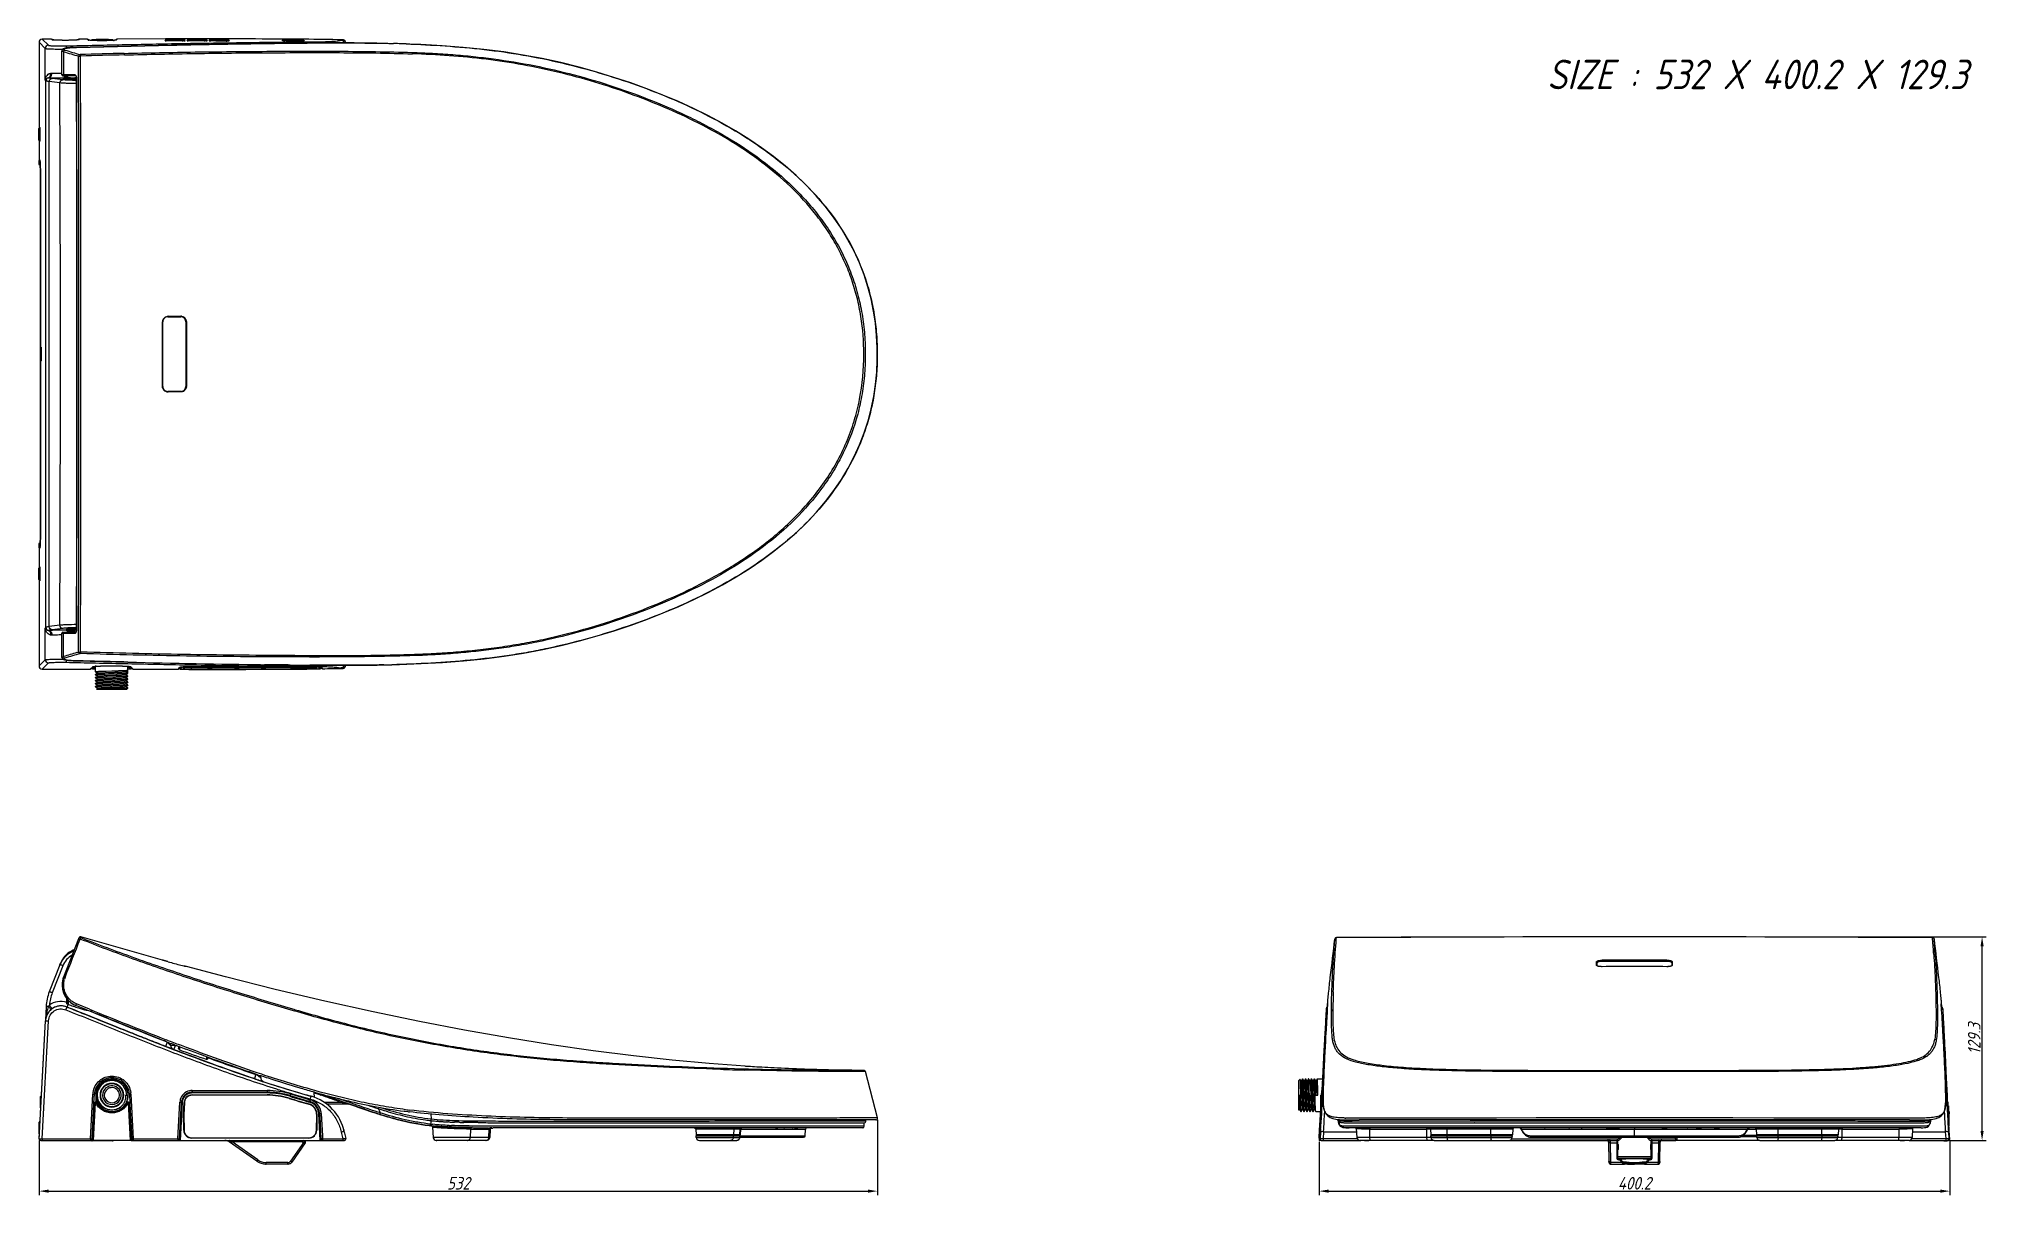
# Model space of a CAD drawing. Header units: millimetres. Extents: x 50 to 1286, y 47 to 781.
import ezdxf

# ---------------------------------------------------------------- set-up
doc = ezdxf.new("R2010")
doc.units = ezdxf.units.MM
doc.header["$LTSCALE"] = 20
doc.layers.add('00_COMPONENTS', color=7, linetype='Continuous')
doc.layers.add('____', color=7, linetype='Continuous')
doc.layers.add('3', color=3, linetype='Continuous', lineweight=30)
doc.styles.add('style1', font='gbeitc.shx')
doc.styles.add('유형1', font='gbeitc.shx', dxfattribs={"height": 8})
doc.dimstyles.new('ISO-25', dxfattribs={"dimtxt": 2.5, "dimasz": 3, "dimexe": 1.25, "dimexo": 0.5, "dimgap": 1, "dimtad": 3, "dimtoh": 1, "dimdsep": 46, "dimtxsty": '유형1', "dimcen": 2.5, "dimclrd": 5, "dimclre": 5, "dimclrt": 5, "dimadec": 0, "dimazin": 0, "dimtfac": 1, "dimtmove": 0, "dimatfit": 3, "dimfxl": 1, "dimarcsym": 0})

msp = doc.modelspace()

# ---------------------------------------------------------------- texts
at = {"layer": '3', "color": 2, "style": 'style1'}
msp.add_text('SIZE : 532 X 400.2 X 129.3', height=18.75, dxfattribs=at).set_placement((1006.993, 749.503))

# ---------------------------------------------------------------- blocks, each defined once
blk = doc.blocks.new('*D1')
at = {"layer": '____', "color": 2, "lineweight": -2}
for p, q in [((582, 95.2), (582, 47.5)), ((50.1, 82.2), (50.1, 47.5)), ((56.1, 50), (576, 50))]:
    blk.add_line(p, q, dxfattribs=at)
at = {"layer": '____', "color": 2}
for points in [[(56.1, 51), (56.1, 49), (50.1, 50)], [(576, 51), (576, 49), (582, 50)]]:
    blk.add_solid(points, dxfattribs=at)
at = {"layer": 'Defpoints', "color": 0}
for p in [(582, 96.2), (50.1, 83.2), (582, 50)]:
    blk.add_point(p, dxfattribs=at)
at = {"layer": '____', "color": 2, "insert": (316.1, 55), "char_height": 8, "attachment_point": 5, "style": '유형1'}
blk.add_mtext('532', dxfattribs=at)
blk = doc.blocks.new('*D2')
at = {"layer": '____', "color": 2, "lineweight": -2}
for p, q in [((862.3, 81.2), (862.3, 47.5)), ((1262.5, 82.2), (1262.5, 47.5)), ((868.3, 50), (1256.5, 50))]:
    blk.add_line(p, q, dxfattribs=at)
at = {"layer": '____', "color": 2}
for points in [[(868.3, 51), (868.3, 49), (862.3, 50)], [(1256.5, 51), (1256.5, 49), (1262.5, 50)]]:
    blk.add_solid(points, dxfattribs=at)
at = {"layer": 'Defpoints', "color": 0}
for p in [(862.3, 82.2), (1262.5, 83.2), (1262.5, 50)]:
    blk.add_point(p, dxfattribs=at)
at = {"layer": '____', "color": 2, "insert": (1062.4, 55), "char_height": 8, "attachment_point": 5, "style": '유형1'}
blk.add_mtext('400.2', dxfattribs=at)
blk = doc.blocks.new('*D3')
at = {"layer": '____', "color": 2, "lineweight": -2}
for p, q in [((1147.9, 211.4), (1285.5, 211.4)), ((1283, 88.2), (1283, 205.4)), ((1262.5, 82.2), (1285.5, 82.2))]:
    blk.add_line(p, q, dxfattribs=at)
at = {"layer": '____', "color": 2}
for points in [[(1282, 205.4), (1284, 205.4), (1283, 211.4)], [(1282, 88.2), (1284, 88.2), (1283, 82.2)]]:
    blk.add_solid(points, dxfattribs=at)
at = {"layer": 'Defpoints', "color": 0}
for p in [(1146.9, 211.4), (1283, 211.4), (1261.5, 82.2)]:
    blk.add_point(p, dxfattribs=at)
at = {"layer": '____', "color": 2, "insert": (1278, 146.8), "char_height": 8, "attachment_point": 5, "rotation": 90, "style": '유형1'}
blk.add_mtext('129.3', dxfattribs=at)

# ---------------------------------------------------------------- dimensions: what is measured, and where the dimension line sits
at = {"layer": '____', "color": 2}
dim = msp.add_linear_dim(base=(1283.015, 211.354), p1=(1261.465, 82.192), p2=(1146.92, 211.354), angle=90, text='129.3', dimstyle='ISO-25', override={"dimtxt": 8, "dimasz": 6, "dimexe": 2.5, "dimexo": 1, "dimtoh": 0, "dimcen": -1, "dimclrd": 2, "dimclre": 2, "dimclrt": 2}, dxfattribs=at)
dim.commit()
dim.dimension.update_dxf_attribs({"geometry": '*D3', "text_midpoint": (1278.015, 146.773)})
dim = msp.add_linear_dim(base=(582.046, 50), p1=(50.087, 83.245), p2=(582.046, 96.193), text='532', dimstyle='ISO-25', override={"dimtxt": 8, "dimasz": 6, "dimexe": 2.5, "dimexo": 1, "dimtoh": 0, "dimcen": -1, "dimclrd": 2, "dimclre": 2, "dimclrt": 2}, dxfattribs=at)
dim.commit()
dim.dimension.update_dxf_attribs({"geometry": '*D1', "text_midpoint": (316.067, 55)})
dim = msp.add_linear_dim(base=(1262.463, 50), p1=(862.264, 82.192), p2=(1262.463, 83.249), dimstyle='ISO-25', override={"dimtxt": 8, "dimasz": 6, "dimexe": 2.5, "dimexo": 1, "dimtoh": 0, "dimcen": -1, "dimclrd": 2, "dimclre": 2, "dimclrt": 2}, dxfattribs=at)
dim.commit()
dim.dimension.update_dxf_attribs({"geometry": '*D2', "text_midpoint": (1062.364, 55)})

# ---------------------------------------------------------------- linework, layer by layer
at = {"layer": '00_COMPONENTS', "color": 7, "linetype": 'Continuous'}
for p, q in [((49.999, 779.297), (49.999, 725.287)), ((58.747, 780.857), (58.6, 781.004)), ((58.73, 780.822), (58.716, 780.825)), ((58.793, 780.811), (58.747, 780.857)), ((74.773, 780.9), (74.695, 780.821)), ((74.889, 781.016), (74.773, 780.9)), ((76.436, 781.309), (75.596, 781.308)), ((79.782, 781.313), (76.436, 781.309)), ((80.615, 781.314), (79.782, 781.313)), ((81.415, 780.93), (81.325, 781.021)), ((81.711, 780.633), (81.415, 780.93)), ((81.702, 780.606), (81.686, 780.609)), ((81.747, 780.597), (81.711, 780.633)), ((94.39, 780.348), (94.102, 780.34)), ((98.617, 780.696), (98.539, 780.617)), ((98.871, 780.951), (98.617, 780.696)), ((98.963, 781.044), (98.871, 780.951)), ((130.214, 781.387), (99.672, 781.339)), ((131.843, 781.389), (130.214, 781.387)), ((138.783, 781.399), (131.843, 781.389)), ((133.847, 780.739), (131.844, 780.738)), ((133.848, 780.437), (131.845, 780.436)), ((140.843, 781.402), (138.783, 781.399)), ((140.844, 780.743), (138.847, 780.742)), ((140.845, 780.438), (138.848, 780.438)), ((142.461, 781.404), (140.843, 781.402)), ((144.23, 781.406), (142.461, 781.404)), ((145.844, 781.408), (144.23, 781.406)), ((154.845, 781.416), (145.844, 781.408)), ((147.849, 780.744), (145.845, 780.744)), ((147.85, 780.435), (145.846, 780.436)), ((154.845, 780.742), (152.849, 780.743)), ((154.845, 780.429), (152.85, 780.431)), ((156.475, 781.417), (154.845, 781.416)), ((158.233, 781.418), (156.475, 781.417)), ((159.846, 781.418), (158.233, 781.418)), ((168.846, 781.417), (159.846, 781.418)), ((161.851, 780.735), (159.846, 780.738)), ((161.851, 780.418), (159.847, 780.422)), ((168.846, 780.723), (166.851, 780.727)), ((168.846, 780.401), (166.851, 780.407)), ((170.473, 781.416), (168.846, 781.417)), ((204.395, 780.55), (217.995, 780.55)), ((204.395, 780.325), (204.395, 780.55)), ((204.395, 780.55), (204.395, 780.325)), ((206.395, 780.2), (205.159, 780.2)), ((215.995, 780.2), (206.395, 780.2)), ((217.995, 780.2), (215.995, 780.2)), ((217.995, 780.2), (217.995, 780.55)), ((217.995, 780.2), (217.995, 780.55)), ((64.542, 773.886), (64.542, 773.887)), ((64.542, 758.55), (64.542, 773.884)), ((73.7, 776.062), (73.7, 776.062)), ((65.049, 758.05), (65.044, 758.05)), ((65.131, 758.05), (65.049, 758.05)), ((65.077, 758.05), (65.129, 758.05)), ((65.188, 758.05), (65.077, 758.05)), ((65.129, 758.05), (65.596, 758.05)), ((65.978, 758.05), (65.131, 758.05)), ((65.594, 756.114), (65.596, 756.346)), ((65.596, 756.346), (65.594, 756.114)), ((65.596, 758.05), (65.742, 758.05)), ((65.615, 756.65), (65.618, 756.664)), ((65.742, 758.05), (65.978, 758.05)), ((70.276, 758.05), (65.978, 758.05)), ((70.276, 758.05), (65.978, 758.05)), ((66.582, 757.05), (66.1, 757.05)), ((67.539, 757.05), (66.582, 757.05)), ((67.308, 756.814), (67.3, 756.815)), ((68.012, 757.05), (67.539, 757.05)), ((68.007, 758.05), (68.013, 756.756)), ((72.923, 758.05), (70.276, 758.05)), ((72.923, 758.05), (70.276, 758.05)), ((73.364, 756.647), (72.825, 756.654)), ((73.295, 758.05), (72.923, 758.05)), ((73.295, 758.05), (72.923, 758.05)), ((73.343, 758.05), (73.295, 758.05)), ((73.343, 758.05), (73.295, 758.05)), ((73.773, 756.642), (73.364, 756.647)), ((73.39, 758.05), (73.388, 758.05)), ((73.803, 756.062), (73.803, 756.062)), ((49.945, 717.2), (49.945, 724.5)), ((49.999, 725.287), (49.999, 724.8)), ((49.999, 724.8), (49.999, 724.671)), ((49.999, 717.029), (49.999, 716.9)), ((49.999, 716.9), (49.999, 716.408)), ((50.471, 724.8), (50.245, 724.8)), ((50.471, 724.8), (50.245, 724.8)), ((50.471, 716.9), (50.245, 716.9)), ((50.471, 716.9), (50.245, 716.9)), ((50.364, 725.3), (50.38, 725.287)), ((49.999, 716.408), (49.999, 704.765)), ((50, 704.763), (50, 704.765)), ((50.647, 704.332), (50, 704.763)), ((50.379, 716.408), (50.364, 716.4)), ((49.944, 704.128), (49.944, 701.6)), ((49.944, 701.6), (50.636, 701.6)), ((50.741, 699.6), (50.741, 463.1)), ((50.91, 699.136), (50.91, 463.564)), ((128.57, 560.85), (128.57, 601.85)), ((131.77, 605.05), (131.849, 605.05)), ((131.849, 605.05), (132.679, 605.05)), ((132.679, 605.05), (139.018, 605.05)), ((139.018, 605.05), (139.92, 605.05)), ((143.12, 601.85), (143.12, 560.85)), ((50.945, 577.7), (50.945, 585)), ((51.225, 585.8), (51.241, 585.787)), ((51.332, 585.3), (51.245, 585.3)), ((51.332, 585.3), (51.245, 585.3)), ((51.24, 576.908), (51.225, 576.9)), ((51.332, 577.4), (51.245, 577.4)), ((51.332, 577.4), (51.245, 577.4)), ((131.849, 557.65), (131.77, 557.65)), ((132.676, 557.65), (131.849, 557.65)), ((139.015, 557.65), (132.676, 557.65)), ((139.92, 557.65), (139.015, 557.65)), ((49.944, 461.1), (49.944, 458.571)), ((50.636, 461.1), (49.944, 461.1)), ((49.999, 457.935), (49.999, 446.287)), ((50.647, 458.367), (50, 457.937)), ((50, 457.935), (50, 457.937)), ((49.945, 438.2), (49.945, 445.5)), ((49.999, 446.287), (49.999, 445.8)), ((49.999, 445.8), (49.999, 445.671)), ((50.471, 445.8), (50.245, 445.8)), ((50.471, 445.8), (50.245, 445.8)), ((50.364, 446.3), (50.38, 446.287)), ((49.999, 438.029), (49.999, 437.9)), ((49.999, 437.9), (49.999, 437.408)), ((49.999, 437.408), (49.999, 383.402)), ((50.471, 437.9), (50.245, 437.9)), ((50.471, 437.9), (50.245, 437.9)), ((50.379, 437.408), (50.364, 437.4)), ((64.542, 388.816), (64.542, 404.25)), ((65.044, 404.75), (65.131, 404.75)), ((65.077, 404.75), (65.129, 404.75)), ((65.188, 404.75), (65.077, 404.75)), ((65.129, 404.75), (65.596, 404.75)), ((65.131, 404.75), (65.595, 404.75)), ((65.595, 404.75), (65.978, 404.75)), ((65.596, 404.75), (65.978, 404.75)), ((65.978, 404.75), (66.884, 404.75)), ((65.978, 404.75), (66.884, 404.75)), ((66.884, 404.75), (70.395, 404.75)), ((66.884, 404.75), (70.395, 404.75)), ((67.345, 406.461), (67.345, 406.585)), ((67.847, 405.75), (68.168, 405.75)), ((68.168, 405.75), (68.328, 405.75)), ((68.328, 405.75), (72.056, 405.75)), ((70.395, 404.75), (72.923, 404.75)), ((70.395, 404.75), (72.923, 404.75)), ((72.056, 405.75), (72.545, 405.75)), ((72.545, 406.072), (72.545, 404.75)), ((72.694, 407.022), (72.562, 407.019)), ((72.923, 404.75), (73.389, 404.75)), ((72.923, 404.75), (73.389, 404.75)), ((73.389, 404.75), (73.39, 404.75)), ((73.801, 407.045), (73.582, 407.041)), ((73.803, 406.737), (73.803, 406.737)), ((64.542, 388.812), (64.542, 388.813)), ((73.7, 386.638), (73.7, 386.638)), ((85.845, 379.58), (85.845, 383.167)), ((106.445, 380.522), (106.445, 383.147)), ((193.147, 384.174), (194.662, 384.155)), ((194.662, 384.155), (195.346, 384.147)), ((195.346, 384.147), (195.841, 384.14)), ((195.841, 384.14), (196.147, 384.137)), ((196.147, 384.137), (197.647, 384.118)), ((197.647, 384.118), (204.143, 384.036)), ((197.745, 382.921), (197.745, 383.042)), ((204.145, 383.066), (204.145, 382.956)), ((208.658, 383.041), (209.008, 383.038)), ((209.457, 383.98), (220.909, 383.871)), ((220.909, 383.871), (221.891, 383.866)), ((83.285, 381.676), (84.27, 382.664)), ((83.826, 382.219), (83.826, 381.827)), ((84.27, 382.664), (84.565, 382.96)), ((85.845, 381.326), (84.325, 381.328)), ((84.565, 382.96), (84.62, 383.015)), ((85.845, 377.697), (85.845, 377.913)), ((85.845, 375.814), (85.845, 376.03)), ((85.845, 373.93), (85.845, 374.146)), ((85.845, 372.047), (85.845, 372.263)), ((87.268, 378.878), (87.427, 378.8)), ((87.268, 376.995), (87.427, 376.917)), ((87.268, 375.111), (87.427, 375.034)), ((87.268, 373.228), (87.427, 373.15)), ((87.268, 371.345), (87.427, 371.267)), ((87.46, 378.818), (87.427, 378.8)), ((87.46, 376.935), (87.427, 376.917)), ((87.46, 375.052), (87.427, 375.034)), ((87.46, 373.168), (87.427, 373.15)), ((87.46, 371.285), (87.427, 371.267)), ((88.982, 376.057), (88.888, 376.053)), ((88.982, 377.94), (88.893, 377.937)), ((89.649, 374.199), (89.514, 374.194)), ((90.228, 374.219), (90.078, 374.214)), ((91.343, 378.022), (91.294, 378.02)), ((91.337, 372.372), (91.294, 372.37)), ((91.297, 378.236), (91.347, 378.238)), ((96.145, 372.518), (91.337, 372.372)), ((91.476, 378.026), (91.343, 378.022)), ((91.347, 378.238), (91.818, 378.252)), ((96.145, 378.168), (91.476, 378.026)), ((91.818, 378.252), (91.941, 378.256)), ((91.94, 376.157), (91.897, 376.155)), ((96.145, 376.285), (91.94, 376.157)), ((91.941, 378.256), (93.998, 378.318)), ((92.364, 374.502), (92.609, 374.51)), ((92.609, 374.51), (92.781, 374.515)), ((92.637, 379.944), (92.611, 379.944)), ((96.145, 380.051), (92.637, 379.944)), ((92.781, 374.515), (96.145, 374.617)), ((93.238, 377.284), (98.837, 377.486)), ((93.998, 378.318), (94.196, 378.324)), ((94.196, 378.324), (96.145, 378.384)), ((98.097, 380.111), (96.145, 380.051)), ((96.145, 378.384), (98.09, 378.443)), ((98.097, 378.227), (96.145, 378.168)), ((96.145, 374.617), (97.577, 374.661)), ((99.613, 374.507), (96.145, 374.401)), ((97.577, 374.661), (97.754, 374.666)), ((97.754, 374.666), (98.008, 374.674)), ((98.008, 374.674), (99.606, 374.723)), ((98.09, 378.443), (98.19, 378.446)), ((98.184, 380.113), (98.097, 380.111)), ((98.291, 378.233), (98.097, 378.227)), ((100.107, 380.172), (98.184, 380.113)), ((98.19, 378.446), (99.491, 378.486)), ((100.349, 378.296), (98.291, 378.233)), ((98.837, 377.486), (99.181, 377.498)), ((99.181, 377.498), (99.306, 377.503)), ((99.491, 378.486), (99.641, 378.49)), ((99.606, 374.723), (99.679, 374.725)), ((99.68, 374.509), (99.613, 374.507)), ((99.641, 378.49), (100.114, 378.505)), ((99.679, 374.725), (100.35, 374.745)), ((100.114, 378.505), (100.711, 378.523)), ((100.475, 378.3), (100.349, 378.296)), ((100.759, 378.308), (100.475, 378.3)), ((100.946, 378.314), (100.759, 378.308)), ((100.993, 378.315), (100.946, 378.314)), ((101.277, 380.208), (101.193, 380.205)), ((101.4, 380.211), (101.277, 380.208)), ((102.19, 376.687), (102.211, 376.687)), ((102.693, 374.821), (102.776, 374.824)), ((102.771, 374.608), (102.701, 374.605)), ((103.371, 374.631), (103.305, 374.629)), ((103.308, 374.845), (103.374, 374.848)), ((103.374, 374.848), (103.402, 374.849)), ((104.825, 377.841), (104.862, 377.859)), ((104.825, 375.957), (104.862, 375.975)), ((104.825, 374.074), (104.862, 374.092)), ((104.825, 372.191), (104.862, 372.209)), ((106.445, 378.855), (104.845, 379.743)), ((105.013, 377.775), (104.862, 377.859)), ((105.013, 375.891), (104.862, 375.975)), ((105.013, 374.008), (104.862, 374.092)), ((105.013, 372.125), (104.862, 372.209)), ((106.432, 376.986), (106.398, 377.005)), ((106.432, 375.102), (106.398, 375.121)), ((106.432, 373.219), (106.398, 373.238)), ((106.432, 371.336), (106.398, 371.355)), ((106.445, 380.522), (106.429, 380.507)), ((107.964, 381.293), (106.445, 381.296)), ((106.445, 378.855), (106.445, 380.522)), ((106.445, 378.639), (106.445, 378.855)), ((106.445, 376.755), (106.445, 376.971)), ((106.445, 374.872), (106.445, 375.088)), ((106.445, 372.989), (106.445, 373.205)), ((106.445, 371.105), (106.445, 371.321)), ((108.464, 382.186), (108.464, 381.793)), ((108.894, 381.75), (109.001, 381.642)), ((138.815, 381.606), (138.961, 381.756)), ((139.245, 382.051), (139.245, 381.541)), ((141.596, 382.124), (141.805, 382.342)), ((141.768, 381.589), (141.597, 382.124)), ((141.797, 382.333), (141.797, 382.3)), ((142.213, 382.3), (141.797, 382.3)), ((141.805, 382.342), (141.874, 382.414)), ((141.874, 382.414), (142.013, 382.559)), ((147.021, 382.3), (142.213, 382.3)), ((147.021, 382.7), (142.875, 382.7)), ((147.008, 382.717), (146.767, 382.717)), ((147.021, 382.717), (147.008, 382.717)), ((194.642, 382.7), (147.021, 382.7)), ((194.642, 382.3), (147.021, 382.3)), ((157.345, 382.797), (157.345, 382.778)), ((157.345, 382.766), (157.345, 382.778)), ((157.845, 382.76), (157.845, 382.76)), ((160.045, 382.737), (157.845, 382.738)), ((159.379, 382.76), (159.425, 382.76)), ((160.545, 382.832), (160.545, 382.777)), ((160.845, 382.794), (163.745, 382.794)), ((163.745, 382.836), (163.745, 382.864)), ((163.745, 382.836), (163.745, 382.835)), ((163.745, 382.794), (165.445, 382.795)), ((165.445, 382.795), (168.445, 382.797)), ((168.445, 382.797), (170.145, 382.799)), ((170.145, 382.888), (170.145, 382.841)), ((170.145, 382.84), (170.145, 382.841)), ((170.145, 382.799), (174.465, 382.804)), ((174.465, 382.804), (174.712, 382.805)), ((176.139, 382.807), (176.427, 382.808)), ((191.465, 382.849), (193.429, 382.857)), ((193.429, 382.857), (197.745, 382.876)), ((197.745, 382.784), (194.641, 382.77)), ((208.608, 382.7), (194.642, 382.7)), ((208.608, 382.3), (194.642, 382.3)), ((197.745, 382.921), (197.745, 382.92)), ((197.745, 382.876), (199.448, 382.885)), ((199.448, 382.885), (202.448, 382.901)), ((202.448, 382.901), (204.145, 382.911)), ((204.145, 382.955), (204.145, 382.956)), ((204.145, 382.911), (207.045, 382.929)), ((207.345, 382.913), (207.345, 382.974)), ((207.345, 382.913), (207.345, 382.974)), ((207.847, 382.841), (207.345, 382.837)), ((207.847, 382.898), (207.847, 382.898)), ((210.047, 382.856), (207.847, 382.841)), ((221.112, 382.7), (208.608, 382.7)), ((221.112, 382.3), (208.608, 382.3)), ((210.545, 382.86), (210.047, 382.856)), ((210.333, 382.987), (210.346, 382.988)), ((210.545, 382.937), (210.545, 382.997)), ((210.545, 382.937), (210.545, 382.923)), ((226.04, 382.7), (221.112, 382.7)), ((226.062, 382.3), (221.112, 382.3)), ((221.163, 382.952), (221.123, 382.952)), ((221.409, 382.955), (221.318, 382.954)), ((226.093, 382.3), (226.062, 382.3)), ((226.093, 382.686), (226.093, 382.3)), ((226.278, 382.516), (226.122, 381.927)), ((226.261, 382.61), (226.294, 382.57)), ((226.293, 382.57), (226.278, 382.516)), ((228.644, 382.454), (228.644, 381.833)), ((228.972, 382.045), (229.014, 381.994)), ((85.845, 370.164), (85.845, 370.38)), ((85.845, 370.164), (85.862, 370.147)), ((86.845, 368.35), (86.393, 368.801)), ((88.504, 368.35), (86.845, 368.35)), ((87.268, 369.461), (87.427, 369.384)), ((87.46, 369.402), (87.427, 369.384)), ((88.895, 368.35), (88.504, 368.35)), ((96.145, 368.35), (88.895, 368.35)), ((96.347, 368.35), (96.145, 368.35)), ((103.639, 368.35), (96.347, 368.35)), ((104.874, 368.35), (103.639, 368.35)), ((104.825, 370.307), (104.862, 370.325)), ((105.013, 370.241), (104.862, 370.325)), ((105.445, 368.35), (104.874, 368.35)), ((105.445, 368.35), (106.196, 369.101)), ((105.976, 369.35), (106.432, 369.35)), ((106.196, 369.101), (106.445, 369.35)), ((106.432, 369.452), (106.398, 369.471)), ((106.445, 369.438), (106.432, 369.453)), ((106.432, 369.35), (106.445, 369.35)), ((106.445, 369.35), (106.445, 369.438)), ((65.64, 186.034), (75.175, 210.287)), ((75.175, 210.287), (75.388, 210.831)), ((75.388, 210.831), (75.175, 210.287)), ((76.602, 211.424), (76.602, 211.424)), ((873.259, 210.922), (873.259, 210.922)), ((1251.528, 210.921), (1251.528, 210.921)), ((72.419, 203.277), (71.694, 203.002)), ((63.29, 193.723), (56.528, 176.522)), ((63.29, 193.723), (63.683, 194.721)), ((63.683, 194.721), (63.29, 193.721)), ((65.6, 185.932), (65.64, 186.034)), ((128.437, 196.658), (128.437, 196.658)), ((131.937, 195.622), (132.021, 195.599)), ((132.021, 195.599), (132.846, 195.373)), ((143.585, 192.544), (143.585, 192.544)), ((1038.694, 195.083), (1038.694, 195.332)), ((1038.694, 194.835), (1038.694, 195.083)), ((1038.694, 194.094), (1038.694, 194.835)), ((1038.694, 193.847), (1038.694, 194.094)), ((1038.694, 193.601), (1038.694, 193.847)), ((1038.694, 193.11), (1038.694, 193.601)), ((1038.832, 192.997), (1038.773, 193.036)), ((1041.892, 192.489), (1041.892, 192.489)), ((1082.894, 195.871), (1041.894, 195.871)), ((1082.896, 192.489), (1082.896, 192.489)), ((1085.801, 192.914), (1085.609, 192.836)), ((1086.094, 195.332), (1086.094, 195.083)), ((1086.094, 195.083), (1086.094, 194.834)), ((1086.094, 194.834), (1086.094, 194.339)), ((1086.094, 194.339), (1086.094, 194.092)), ((1086.094, 194.092), (1086.094, 193.355)), ((1086.094, 193.355), (1086.094, 193.11)), ((54.489, 167.118), (54.016, 158.097)), ((54.489, 167.118), (54.016, 158.097)), ((54.489, 167.118), (54.489, 167.118)), ((57.378, 164.921), (57.352, 164.43)), ((80.215, 164.957), (80.597, 164.957)), ((866.768, 165.677), (866.738, 165.111)), ((867.683, 168.795), (867.459, 165.068)), ((1257.328, 165.068), (1257.104, 168.795)), ((1257.984, 165.962), (1257.908, 166.238)), ((1258.019, 165.678), (1257.984, 165.962)), ((1258.019, 165.677), (1258.049, 165.111)), ((50.088, 83.245), (54.016, 158.097)), ((51.546, 111.037), (54.016, 158.097)), ((133.521, 142.441), (133.393, 143.906)), ((136.353, 139.549), (135.436, 139.901)), ((138.583, 141.913), (138.583, 141.742)), ((138.583, 141.913), (138.583, 141.742)), ((138.583, 141.742), (138.583, 140.854)), ((138.583, 141.742), (138.583, 140.854)), ((872.17, 144.754), (872.205, 144.617)), ((156.966, 135.03), (156.965, 134.85)), ((477.747, 128.283), (478.134, 128.269)), ((573.138, 126.63), (572.7, 126.632)), ((573.158, 126.63), (573.138, 126.63)), ((573.162, 126.629), (573.154, 126.629)), ((573.158, 126.63), (573.451, 126.628)), ((573.451, 126.628), (573.453, 126.628)), ((573.453, 126.628), (573.455, 126.628)), ((573.461, 126.628), (573.458, 126.628)), ((573.459, 126.628), (573.46, 126.628)), ((573.463, 126.628), (573.461, 126.628)), ((574.427, 125.878), (574.427, 125.878)), ((582.014, 96.442), (574.427, 125.878)), ((1014.593, 126.65), (1014.895, 126.65)), ((1014.895, 126.65), (1015.394, 126.649)), ((1015.394, 126.649), (1015.628, 126.649)), ((1015.628, 126.649), (1019.138, 126.645)), ((1105.564, 126.645), (1107.183, 126.647)), ((1107.183, 126.647), (1108.806, 126.648)), ((1108.806, 126.648), (1110.27, 126.65)), ((84.861, 105.999), (85.148, 111.473)), ((87.233, 117.374), (87.233, 115.894)), ((97.233, 121.936), (97.233, 121.138)), ((107.317, 111.473), (107.604, 105.999)), ((147.094, 112.792), (194.729, 112.792)), ((194.729, 112.592), (147.094, 112.592)), ((187.346, 121.171), (186.662, 121.4)), ((188.659, 120.733), (189.003, 120.619)), ((188.743, 120.705), (189.233, 120.543)), ((189.233, 120.543), (189.457, 120.469)), ((189.457, 120.469), (189.234, 120.542)), ((190.34, 120.176), (190.822, 120.017)), ((190.66, 122.087), (190.598, 123.256)), ((192.689, 119.404), (192.722, 119.393)), ((217.137, 111.825), (217.136, 111.825)), ((217.184, 111.811), (217.137, 111.825)), ((224.714, 109.571), (224.663, 112.459)), ((849.394, 120.192), (850.148, 120.946)), ((849.394, 118.265), (849.394, 120.192)), ((849.394, 110.892), (849.394, 118.265)), ((850.394, 113.965), (850.394, 106.594)), ((850.971, 119.762), (850.898, 119.613)), ((850.92, 119.574), (850.898, 119.613)), ((851.678, 121.192), (851.659, 121.173)), ((851.678, 121.192), (851.894, 121.192)), ((851.678, 121.192), (851.894, 121.192)), ((851.894, 121.192), (851.912, 121.177)), ((852.854, 119.762), (852.781, 119.613)), ((852.803, 119.574), (852.781, 119.613)), ((853.562, 121.192), (853.542, 121.173)), ((853.562, 121.192), (853.778, 121.192)), ((853.562, 121.192), (853.778, 121.192)), ((853.778, 121.192), (853.795, 121.177)), ((854.737, 119.762), (854.665, 119.613)), ((854.686, 119.574), (854.665, 119.613)), ((855.445, 121.192), (855.425, 121.173)), ((855.445, 121.192), (855.661, 121.192)), ((855.445, 121.192), (855.661, 121.192)), ((855.661, 121.192), (855.678, 121.177)), ((855.696, 117.723), (855.694, 117.778)), ((855.709, 117.384), (855.696, 117.723)), ((855.716, 117.225), (855.709, 117.384)), ((855.732, 116.783), (855.716, 117.225)), ((855.737, 116.641), (855.732, 116.783)), ((855.862, 112.823), (855.861, 112.873)), ((855.91, 117.775), (855.925, 117.393)), ((855.925, 117.393), (855.932, 117.217)), ((855.932, 117.217), (855.934, 117.171)), ((856.621, 119.762), (856.548, 119.613)), ((856.57, 119.574), (856.548, 119.613)), ((857.328, 121.192), (857.309, 121.173)), ((857.328, 121.192), (857.544, 121.192)), ((857.328, 121.192), (857.544, 121.192)), ((857.544, 121.192), (857.562, 121.177)), ((858.504, 119.762), (858.431, 119.613)), ((858.453, 119.574), (858.431, 119.613)), ((859.212, 121.192), (859.192, 121.173)), ((859.212, 121.192), (859.428, 121.192)), ((859.212, 121.192), (859.428, 121.192)), ((859.428, 121.192), (859.445, 121.177)), ((859.548, 115.401), (859.538, 115.701)), ((859.553, 115.25), (859.548, 115.401)), ((860.387, 119.762), (860.315, 119.613)), ((860.336, 119.574), (860.315, 119.613)), ((861.095, 121.192), (861.075, 121.173)), ((861.095, 121.192), (864.406, 121.192)), ((861.095, 121.192), (864.406, 121.192)), ((861.096, 121.192), (861.095, 121.192)), ((861.408, 116.056), (861.405, 116.144)), ((861.436, 115.25), (861.43, 115.447)), ((861.45, 114.82), (861.436, 115.25)), ((861.464, 114.397), (861.45, 114.82)), ((861.53, 112.205), (861.526, 112.357)), ((863.886, 111.653), (863.856, 111.093)), ((863.862, 111.099), (863.882, 111.456)), ((863.882, 111.456), (863.912, 111.994)), ((863.921, 112.309), (863.886, 111.653)), ((863.912, 111.994), (863.938, 112.468)), ((863.937, 112.608), (863.921, 112.309)), ((863.992, 113.623), (863.937, 112.608)), ((863.938, 112.468), (863.946, 112.616)), ((864.004, 113.848), (863.992, 113.623)), ((864.027, 114.285), (864.004, 113.848)), ((864.279, 112.592), (864.235, 112.592)), ((864.279, 112.592), (864.235, 112.592)), ((864.301, 112.566), (864.293, 112.282)), ((864.858, 111.392), (864.85, 110.901)), ((864.861, 111.624), (864.858, 111.392)), ((864.876, 112.583), (864.861, 111.624)), ((864.879, 112.794), (864.876, 112.583)), ((864.891, 113.598), (864.879, 112.794)), ((864.905, 114.53), (864.891, 113.598)), ((864.964, 116.366), (864.905, 114.53)), ((864.996, 117.4), (864.964, 116.366)), ((50.998, 100.592), (51.079, 102.137)), ((51.033, 110.087), (51.033, 110.142)), ((51.033, 110.105), (51.033, 110.132)), ((51.033, 106.492), (51.033, 110.105)), ((51.033, 106.492), (51.033, 110.087)), ((51.033, 102.852), (51.033, 106.492)), ((51.033, 102.842), (51.033, 106.492)), ((51.515, 110.442), (51.333, 110.442)), ((83.663, 83.14), (84.817, 105.163)), ((85.16, 105.984), (83.914, 82.192)), ((84.817, 105.163), (84.861, 105.999)), ((86.067, 106.457), (85.66, 106.457)), ((86.067, 106.457), (85.66, 106.457)), ((87.233, 105.892), (87.233, 104.923)), ((97.233, 100.647), (97.233, 100.139)), ((105.101, 110.892), (105.533, 110.892)), ((105.533, 110.892), (106.284, 110.892)), ((106.805, 106.457), (106.398, 106.457)), ((106.805, 106.457), (106.398, 106.457)), ((107.567, 100.977), (107.305, 105.984)), ((108.551, 82.192), (107.305, 105.984)), ((107.624, 99.891), (107.567, 100.977)), ((107.604, 105.999), (107.646, 105.206)), ((107.624, 99.891), (107.975, 93.192)), ((107.646, 105.206), (108.802, 83.14)), ((107.977, 98.892), (107.676, 98.892)), ((107.977, 98.892), (107.676, 98.892)), ((139.182, 83.14), (140.403, 106.443)), ((140.603, 106.432), (139.333, 82.192)), ((141.683, 98.384), (142.101, 106.354)), ((142.301, 106.343), (141.884, 98.397)), ((147.094, 111.092), (194.729, 111.092)), ((194.729, 110.892), (147.108, 110.892)), ((221.599, 107.045), (221.71, 107.014)), ((226.181, 98.397), (226.149, 98.994)), ((226.349, 99.004), (226.382, 98.384)), ((228.732, 82.192), (227.847, 99.083)), ((228.047, 99.093), (228.14, 97.318)), ((246.654, 105.192), (232.653, 105.192)), ((246.965, 105.192), (246.654, 105.192)), ((247.646, 105.013), (247.298, 105.135)), ((265.074, 102.459), (265.239, 102.406)), ((265.074, 102.459), (265.239, 102.406)), ((265.135, 99.079), (265.461, 98.975)), ((265.239, 102.406), (265.37, 102.364)), ((849.394, 104.28), (849.394, 110.892)), ((849.394, 110.892), (850.145, 110.892)), ((849.394, 103.426), (849.394, 104.28)), ((849.394, 101.593), (849.394, 103.426)), ((849.394, 101.592), (849.542, 101.444)), ((849.487, 110.892), (849.498, 110.544)), ((849.542, 101.444), (849.554, 101.448)), ((849.554, 101.448), (849.577, 101.49)), ((849.577, 101.49), (849.631, 101.587)), ((849.876, 102.027), (849.956, 102.172)), ((849.935, 102.216), (849.956, 102.172)), ((850.737, 100.592), (850.953, 100.592)), ((850.97, 100.607), (850.989, 100.642)), ((851.759, 102.027), (851.84, 102.172)), ((851.818, 102.216), (851.84, 102.172)), ((852.62, 100.592), (852.6, 100.612)), ((852.62, 100.592), (852.836, 100.592)), ((852.62, 100.592), (852.836, 100.592)), ((852.836, 100.592), (852.853, 100.607)), ((852.853, 100.607), (852.872, 100.642)), ((853.642, 102.027), (853.723, 102.172)), ((853.701, 102.216), (853.723, 102.172)), ((854.503, 100.592), (854.484, 100.612)), ((854.503, 100.592), (854.719, 100.592)), ((854.503, 100.592), (854.719, 100.592)), ((854.719, 100.592), (854.737, 100.607)), ((854.736, 100.607), (854.756, 100.642)), ((855.526, 102.027), (855.606, 102.172)), ((855.585, 102.216), (855.606, 102.172)), ((855.916, 110.893), (855.915, 110.928)), ((855.924, 110.581), (855.916, 110.893)), ((856.072, 105.779), (856.069, 105.847)), ((856.076, 105.647), (856.072, 105.779)), ((856.116, 104.568), (856.114, 104.618)), ((856.123, 104.394), (856.116, 104.568)), ((856.138, 104.01), (856.123, 104.394)), ((856.131, 110.934), (856.132, 110.899)), ((856.132, 110.899), (856.142, 110.503)), ((856.387, 100.592), (856.367, 100.612)), ((856.387, 100.592), (856.603, 100.592)), ((856.387, 100.592), (856.603, 100.592)), ((856.603, 100.592), (856.62, 100.607)), ((856.62, 100.607), (856.639, 100.642)), ((857.409, 102.027), (857.49, 102.172)), ((857.468, 102.216), (857.49, 102.172)), ((858.27, 100.592), (858.25, 100.612)), ((858.27, 100.592), (858.486, 100.592)), ((858.27, 100.592), (858.486, 100.592)), ((858.486, 100.592), (858.503, 100.607)), ((858.503, 100.607), (858.522, 100.642)), ((859.292, 102.027), (859.373, 102.172)), ((859.351, 102.216), (859.373, 102.172)), ((859.899, 110.892), (861.566, 110.892)), ((860.153, 100.592), (860.134, 100.612)), ((860.153, 100.592), (863.182, 100.592)), ((860.153, 100.592), (863.182, 100.592)), ((863.707, 99.211), (863.012, 88.57)), ((863.168, 98.384), (863.225, 99.426)), ((863.225, 99.426), (863.24, 99.715)), ((863.24, 99.715), (863.242, 99.748)), ((863.242, 99.748), (863.249, 99.879)), ((863.249, 99.879), (863.261, 100.095)), ((863.344, 108.829), (863.344, 110.892)), ((863.744, 110.892), (863.344, 110.892)), ((863.744, 110.892), (863.344, 110.892)), ((863.344, 105.184), (863.344, 108.829)), ((863.344, 98.994), (863.344, 105.184)), ((863.344, 98.397), (863.344, 98.994)), ((863.647, 98.901), (863.614, 98.384)), ((863.654, 99.004), (863.647, 98.901)), ((863.668, 99.214), (863.654, 99.004)), ((863.671, 99.27), (863.668, 99.214)), ((863.744, 100.418), (863.738, 100.319)), ((863.744, 108.829), (863.744, 110.892)), ((863.744, 105.184), (863.744, 108.829)), ((863.744, 100.417), (863.744, 105.184)), ((863.825, 110.367), (863.841, 110.64)), ((863.841, 110.64), (863.845, 110.717)), ((863.856, 111.093), (863.845, 110.887)), ((863.868, 111.092), (864.082, 111.092)), ((864.024, 106.554), (864.023, 106.533)), ((864.032, 106.932), (864.024, 106.554)), ((864.041, 107.337), (864.032, 106.932)), ((864.19, 108.428), (864.184, 108.042)), ((864.251, 110.52), (864.249, 110.441)), ((864.85, 110.901), (864.837, 110.019)), ((864.837, 110.019), (864.863, 108.5)), ((864.863, 108.5), (864.871, 108.054)), ((864.871, 108.054), (864.904, 106.153)), ((864.904, 106.153), (864.92, 105.973)), ((864.92, 105.973), (864.967, 105.426)), ((1258.24, 99.081), (1258.352, 99.303)), ((1258.352, 99.303), (1258.499, 99.592)), ((1258.499, 99.592), (1259.089, 100.758)), ((1259.089, 100.758), (1259.618, 103.076)), ((1259.618, 103.076), (1259.873, 106.06)), ((1259.873, 106.06), (1259.877, 106.104)), ((1259.877, 106.104), (1259.885, 106.193)), ((1259.885, 106.193), (1259.923, 108.5)), ((1259.923, 108.5), (1259.949, 110.064)), ((1261.178, 106.516), (1261.126, 107.468)), ((1261.159, 106.377), (1261.165, 106.403)), ((1261.16, 106.517), (1261.175, 106.519)), ((1261.171, 106.517), (1261.172, 106.517)), ((1261.172, 106.517), (1261.248, 105.165)), ((1261.245, 105.227), (1261.176, 106.516)), ((1261.178, 106.516), (1261.251, 105.15)), ((1261.178, 106.516), (1261.178, 106.516)), ((1261.178, 106.516), (1261.178, 106.516)), ((1261.204, 101.512), (1261.244, 100.934)), ((1261.244, 102.191), (1261.244, 104.192)), ((1261.244, 104.192), (1261.594, 104.192)), ((1261.244, 98.893), (1261.244, 102.191)), ((1261.297, 104.291), (1261.245, 105.227)), ((1261.248, 105.165), (1261.301, 104.192)), ((1261.251, 105.15), (1261.302, 104.192)), ((1261.594, 104.192), (1261.594, 97.392)), ((1261.594, 98.859), (1261.618, 98.412)), ((1262.02, 99.743), (1261.97, 98.039)), ((1262.011, 99.422), (1262.028, 99.991)), ((1262.033, 100.158), (1262.02, 99.743)), ((1262.028, 99.991), (1262.035, 100.24)), ((1262.036, 100.25), (1262.033, 100.158)), ((1262.035, 100.24), (1262.036, 100.25)), ((50.033, 93.687), (50.033, 93.742)), ((50.033, 93.705), (50.033, 93.732)), ((50.033, 90.092), (50.033, 93.705)), ((50.033, 90.092), (50.033, 93.687)), ((50.033, 86.452), (50.033, 90.092)), ((50.033, 86.442), (50.033, 90.092)), ((50.61, 94.042), (50.333, 94.042)), ((50.684, 94.637), (50.733, 95.575)), ((50.684, 94.637), (50.733, 95.575)), ((84.49, 93.192), (84.19, 93.192)), ((84.19, 93.192), (84.49, 93.192)), ((84.558, 94.492), (84.258, 94.492)), ((107.855, 95.892), (107.834, 95.9)), ((107.855, 95.892), (107.855, 95.481)), ((107.975, 93.192), (108.275, 93.192)), ((139.709, 93.192), (139.909, 93.192)), ((139.909, 93.192), (139.71, 93.203)), ((141.855, 88.605), (141.685, 98.384)), ((141.884, 98.397), (142.055, 88.608)), ((226.01, 88.608), (226.181, 98.397)), ((226.38, 98.384), (226.21, 88.605)), ((228.14, 97.318), (228.883, 83.14)), ((243.721, 87.736), (244.656, 83.403)), ((266.915, 98.518), (267.191, 98.432)), ((298.577, 94.774), (298.743, 94.756)), ((298.857, 91.524), (299.019, 91.493)), ((298.857, 91.524), (299.019, 91.493)), ((299.007, 91.508), (298.858, 91.524)), ((299.216, 91.487), (299.007, 91.508)), ((299.513, 91.456), (299.656, 91.442)), ((299.76, 91.432), (299.633, 91.444)), ((299.742, 90.666), (299.75, 90.582)), ((299.75, 90.582), (299.75, 90.582)), ((299.751, 90.573), (300.091, 84.088)), ((303.062, 94.35), (302.772, 94.373)), ((303.062, 94.35), (302.772, 94.373)), ((303.756, 94.295), (303.411, 94.322)), ((304.019, 94.275), (303.804, 94.292)), ((308.89, 93.972), (308.695, 93.982)), ((308.89, 93.972), (308.695, 93.982)), ((310.241, 93.907), (309.834, 93.926)), ((310.241, 93.907), (309.834, 93.926)), ((314.139, 93.757), (313.727, 93.771)), ((315.127, 93.727), (314.739, 93.739)), ((315.127, 93.727), (314.739, 93.739)), ((315.49, 93.716), (315.127, 93.727)), ((315.49, 93.716), (315.127, 93.727)), ((315.686, 93.711), (315.49, 93.716)), ((316.246, 93.696), (315.686, 93.711)), ((316.617, 93.686), (316.246, 93.696)), ((316.617, 93.686), (316.246, 93.696)), ((319.636, 93.617), (319.432, 93.621)), ((321.036, 93.589), (320.632, 93.597)), ((321.036, 93.589), (320.632, 93.597)), ((321.231, 93.586), (321.036, 93.589)), ((321.425, 93.582), (321.036, 93.589)), ((321.425, 93.582), (321.231, 93.586)), ((323.125, 93.553), (322.55, 93.562)), ((323.932, 93.539), (323.125, 93.553)), ((323.932, 93.539), (323.125, 93.553)), ((325.881, 93.507), (323.932, 93.539)), ((325.881, 93.507), (323.932, 93.539)), ((326.292, 93.501), (325.881, 93.507)), ((326.292, 93.501), (325.881, 93.507)), ((327.232, 93.485), (326.292, 93.501)), ((326.79, 93.492), (326.292, 93.501)), ((327.232, 93.485), (326.79, 93.492)), ((327.433, 93.482), (327.232, 93.485)), ((327.433, 93.482), (327.232, 93.485)), ((327.988, 93.472), (327.433, 93.482)), ((327.988, 93.472), (327.433, 93.482)), ((328.359, 93.466), (327.988, 93.472)), ((328.359, 93.466), (327.988, 93.472)), ((328.798, 93.458), (328.359, 93.466)), ((332.785, 93.378), (332.401, 93.387)), ((332.785, 93.378), (332.401, 93.387)), ((333.138, 93.37), (332.785, 93.378)), ((333.138, 93.37), (332.785, 93.378)), ((333.435, 93.363), (333.138, 93.37)), ((333.435, 93.363), (333.138, 93.37)), ((335.14, 90.259), (336.347, 90.254)), ((335.823, 90.256), (336.272, 90.254)), ((336.305, 89.302), (336.032, 84.088)), ((336.305, 89.302), (336.305, 89.302)), ((467.294, 90.192), (465.524, 90.192)), ((466.72, 89.245), (466.72, 89.245)), ((466.72, 89.245), (466.908, 85.666)), ((469.044, 90.192), (467.294, 90.192)), ((470.752, 90.192), (469.044, 90.192)), ((470.961, 93.392), (471.489, 93.392)), ((470.961, 93.392), (471.903, 93.392)), ((471.489, 93.392), (471.903, 93.392)), ((471.903, 93.392), (473.061, 93.392)), ((471.903, 93.392), (473.061, 93.392)), ((473.061, 93.392), (473.48, 93.392)), ((473.061, 93.392), (473.938, 93.392)), ((473.48, 93.392), (473.938, 93.392)), ((473.938, 93.392), (476.134, 93.392)), ((473.938, 93.392), (474.801, 93.392)), ((474.801, 93.392), (476.134, 93.392)), ((476.134, 93.392), (476.529, 93.392)), ((476.134, 93.392), (476.529, 93.392)), ((476.529, 93.392), (477.512, 93.392)), ((476.529, 93.392), (477.512, 93.392)), ((484.904, 90.192), (483.243, 90.192)), ((484.183, 93.392), (485.233, 93.392)), ((484.25, 93.392), (485.15, 93.392)), ((486.626, 90.192), (484.904, 90.192)), ((485.15, 93.392), (485.233, 93.392)), ((485.233, 93.392), (485.33, 93.392)), ((485.233, 93.392), (485.551, 93.392)), ((485.33, 93.392), (485.551, 93.392)), ((485.551, 93.392), (486.494, 93.392)), ((485.551, 93.392), (487.438, 93.392)), ((486.494, 93.392), (487.438, 93.392)), ((488.414, 90.192), (486.626, 90.192)), ((487.438, 93.392), (489.19, 93.392)), ((487.438, 93.392), (488.644, 93.392)), ((489.129, 90.192), (488.414, 90.192)), ((488.644, 93.392), (489.19, 93.392)), ((489.19, 93.392), (489.824, 93.392)), ((489.19, 93.392), (489.932, 93.392)), ((489.824, 93.392), (489.932, 93.392)), ((489.932, 93.392), (490.324, 93.392)), ((489.932, 93.392), (490.324, 93.392)), ((492.196, 90.192), (492.015, 90.192)), ((495.042, 89.245), (494.854, 85.666)), ((495.042, 89.245), (495.042, 89.245)), ((496.039, 90.192), (495.912, 90.192)), ((495.913, 90.181), (496.04, 90.192)), ((496.257, 90.192), (496.039, 90.192)), ((517.285, 90.192), (518.748, 90.192)), ((522.581, 90.192), (523.139, 90.192)), ((527.973, 90.192), (528.06, 90.192)), ((529.465, 90.192), (531.406, 90.192)), ((530.071, 93.392), (530.992, 93.392)), ((530.917, 93.392), (531.051, 93.392)), ((530.992, 93.392), (531.051, 93.392)), ((531.051, 93.392), (532.891, 93.392)), ((531.051, 93.392), (532.891, 93.392)), ((532.104, 90.192), (531.72, 90.192)), ((532.891, 93.392), (533.491, 93.392)), ((566.027, 95.193), (535.292, 95.193)), ((536.209, 85.175), (536.279, 89.21)), ((566.907, 95.193), (566.027, 95.193)), ((574.355, 95.193), (566.907, 95.193)), ((573.655, 91.178), (573.687, 93.392)), ((573.655, 91.178), (573.655, 91.178)), ((574.727, 95.193), (574.355, 95.193)), ((574.727, 94.566), (574.617, 95.193)), ((578.04, 95.193), (574.727, 95.193)), ((574.727, 94.566), (574.727, 94.566)), ((579.142, 95.193), (578.04, 95.193)), ((582.014, 96.442), (582.014, 96.442)), ((862.364, 83.767), (862.633, 88.605)), ((862.633, 88.605), (863.168, 98.384)), ((862.897, 86.798), (862.666, 83.258)), ((863.012, 88.57), (862.897, 86.798)), ((863.344, 94.277), (862.971, 88.605)), ((863.168, 98.384), (863.344, 98.384)), ((863.344, 94.277), (863.344, 98.397)), ((863.614, 98.397), (863.344, 98.397)), ((863.614, 98.384), (863.344, 94.277)), ((872.979, 95.738), (875.248, 95.482)), ((873.787, 95.64), (873.908, 95.31)), ((873.912, 95.303), (874.473, 94.498)), ((874.426, 94.565), (874.439, 94.47)), ((874.439, 94.47), (874.58, 93.702)), ((875.101, 92.108), (875.69, 91.276)), ((875.248, 95.482), (877.779, 95.335)), ((877.779, 95.335), (880.528, 95.255)), ((879.902, 93.418), (880.771, 93.41)), ((880.469, 93.413), (880.773, 93.41)), ((880.528, 95.255), (882.351, 95.231)), ((880.773, 93.41), (927.251, 93.392)), ((933.261, 90.192), (881.34, 90.216)), ((882.351, 95.231), (883.517, 95.215)), ((883.319, 94.49), (958.235, 94.54)), ((885.861, 89.68), (886.154, 84.088)), ((885.861, 89.676), (885.861, 89.676)), ((1236.998, 95.196), (887.758, 95.196)), ((927.251, 93.392), (927.391, 93.392)), ((927.269, 93.392), (927.408, 93.392)), ((927.391, 93.392), (934.574, 93.392)), ((927.408, 93.392), (929.881, 93.392)), ((929.881, 93.392), (933.57, 93.392)), ((932.981, 89.245), (932.981, 89.245)), ((932.981, 89.245), (933.169, 85.666)), ((943.005, 90.192), (933.261, 90.192)), ((933.57, 93.392), (934.58, 93.392)), ((934.574, 93.392), (935.052, 93.392)), ((934.58, 93.392), (935.055, 93.392)), ((935.052, 93.392), (936.117, 93.392)), ((935.055, 93.392), (936.323, 93.392)), ((936.117, 93.392), (936.34, 93.392)), ((936.323, 93.392), (936.43, 93.392)), ((936.34, 93.392), (937.046, 93.392)), ((936.43, 93.392), (937.033, 93.392)), ((937.033, 93.392), (937.569, 93.392)), ((937.046, 93.392), (938.333, 93.392)), ((937.569, 93.392), (937.874, 93.392)), ((937.874, 93.392), (938.325, 93.392)), ((938.325, 93.392), (938.455, 93.392)), ((938.333, 93.392), (938.459, 93.392)), ((938.455, 93.392), (938.739, 93.392)), ((938.459, 93.392), (938.744, 93.392)), ((938.739, 93.392), (940.609, 93.392)), ((938.744, 93.392), (940.629, 93.392)), ((940.609, 93.392), (942.029, 93.392)), ((940.629, 93.392), (940.984, 93.392)), ((940.984, 93.392), (942.036, 93.392)), ((942.029, 93.392), (942.63, 93.392)), ((942.036, 93.392), (943.361, 93.392)), ((942.63, 93.392), (943.539, 93.392)), ((944.32, 90.192), (943.005, 90.192)), ((943.361, 93.392), (943.554, 93.392)), ((943.539, 93.392), (946.686, 93.392)), ((943.554, 93.392), (945.704, 93.392)), ((945.675, 90.192), (944.32, 90.192)), ((948.537, 90.192), (945.675, 90.192)), ((945.704, 93.392), (948.006, 93.392)), ((946.686, 93.392), (947.245, 93.392)), ((947.245, 93.392), (950.754, 93.392)), ((948.006, 93.392), (950.273, 93.392)), ((970.909, 90.192), (948.537, 90.192)), ((950.273, 93.392), (950.742, 93.392)), ((950.742, 93.392), (954.696, 93.392)), ((950.754, 93.392), (953.743, 93.392)), ((953.743, 93.392), (954.893, 93.392)), ((954.696, 93.392), (956.845, 93.392)), ((954.893, 93.392), (955.918, 93.392)), ((955.918, 93.392), (957.784, 93.392)), ((956.845, 93.392), (958.944, 93.392)), ((957.784, 93.392), (959.157, 93.392)), ((958.235, 94.54), (960.297, 94.541)), ((958.944, 93.392), (959.158, 93.392)), ((959.157, 93.392), (959.211, 93.392)), ((959.158, 93.392), (960.695, 93.392)), ((959.211, 93.392), (960.691, 93.392)), ((960.297, 94.541), (1089.33, 94.564)), ((960.691, 93.392), (960.812, 93.392)), ((960.695, 93.392), (960.995, 93.392)), ((960.812, 93.392), (961.016, 93.392)), ((961.132, 93.392), (960.812, 93.392)), ((960.995, 93.392), (963.175, 93.392)), ((961.016, 93.392), (963.171, 93.392)), ((963.171, 93.392), (964.487, 93.392)), ((963.175, 93.392), (964.494, 93.392)), ((964.487, 93.392), (965.722, 93.392)), ((964.494, 93.392), (964.972, 93.392)), ((964.972, 93.392), (966.892, 93.392)), ((965.722, 93.392), (967.569, 93.392)), ((966.892, 93.392), (967.57, 93.392)), ((967.569, 93.392), (968.506, 93.392)), ((967.57, 93.392), (968.809, 93.392)), ((968.506, 93.392), (969.809, 93.392)), ((968.809, 93.392), (970.718, 93.392)), ((969.809, 93.392), (973.527, 93.392)), ((970.718, 93.392), (972.622, 93.392)), ((971.079, 90.192), (970.909, 90.192)), ((973.729, 90.192), (971.079, 90.192)), ((972.622, 93.392), (974.567, 93.392)), ((973.527, 93.392), (973.598, 93.392)), ((973.598, 93.392), (1015.839, 93.392)), ((974.755, 90.192), (973.729, 90.192)), ((974.567, 93.392), (1022.333, 93.392)), ((986.125, 90.192), (974.755, 90.192)), ((985.134, 89.245), (984.946, 85.666)), ((985.134, 89.245), (985.134, 89.245)), ((986.705, 90.192), (986.125, 90.192)), ((989.318, 90.192), (986.705, 90.192)), ((989.851, 90.192), (989.318, 90.192)), ((990.107, 90.192), (989.851, 90.192)), ((991.176, 90.192), (990.107, 90.192)), ((990.209, 89.658), (990.209, 89.658)), ((990.533, 89.043), (990.649, 88.824)), ((990.649, 88.825), (990.649, 88.824)), ((990.649, 88.825), (991.102, 88.035)), ((993.535, 90.192), (991.176, 90.192)), ((994.198, 90.192), (993.535, 90.192)), ((1060.995, 90.192), (994.198, 90.192)), ((1005.235, 90.192), (1005.674, 90.192)), ((1015.839, 93.392), (1022.337, 93.392)), ((1020.738, 90.192), (1021.218, 90.192)), ((1022.333, 93.392), (1022.792, 93.392)), ((1022.337, 93.392), (1022.795, 93.392)), ((1022.792, 93.392), (1023.248, 93.392)), ((1022.795, 93.392), (1024.459, 93.392)), ((1023.248, 93.392), (1024.458, 93.392)), ((1024.458, 93.392), (1024.683, 93.392)), ((1024.459, 93.392), (1024.685, 93.392)), ((1024.683, 93.392), (1025.993, 93.392)), ((1024.685, 93.392), (1028.373, 93.392)), ((1025.993, 93.392), (1028.43, 93.392)), ((1028.373, 93.392), (1029.306, 93.392)), ((1028.43, 93.392), (1028.646, 93.392)), ((1028.629, 90.192), (1028.925, 90.192)), ((1028.646, 93.392), (1030.751, 93.392)), ((1028.925, 90.192), (1029.224, 90.192)), ((1029.306, 93.392), (1030.744, 93.392)), ((1030.744, 93.392), (1032.291, 93.392)), ((1030.751, 93.392), (1031.204, 93.392)), ((1031.204, 93.392), (1033.661, 93.392)), ((1032.291, 93.392), (1033.07, 93.392)), ((1033.07, 93.392), (1046.464, 93.392)), ((1033.661, 93.392), (1046.469, 93.392)), ((1044.463, 90.192), (1052.966, 90.192)), ((1046.464, 93.392), (1078.319, 93.392)), ((1046.469, 93.392), (1046.548, 93.392)), ((1046.548, 93.392), (1077.578, 93.392)), ((1062.968, 90.192), (1060.995, 90.192)), ((1129.436, 90.192), (1062.968, 90.192)), ((1077.578, 93.392), (1079.834, 93.392)), ((1078.319, 93.392), (1091.568, 93.392)), ((1079.771, 90.192), (1083.105, 90.192)), ((1079.834, 93.392), (1091.558, 93.392)), ((1089.33, 94.564), (1165.822, 94.54)), ((1091.558, 93.392), (1091.962, 93.392)), ((1091.568, 93.392), (1092.476, 93.392)), ((1091.962, 93.392), (1092.467, 93.392)), ((1092.467, 93.392), (1094.427, 93.392)), ((1092.476, 93.392), (1095.285, 93.392)), ((1094.427, 93.392), (1096.129, 93.392)), ((1095.285, 93.392), (1096.13, 93.392)), ((1095.88, 90.192), (1096.079, 90.192)), ((1096.129, 93.392), (1096.31, 93.392)), ((1096.13, 93.392), (1096.375, 93.392)), ((1096.31, 93.392), (1099.313, 93.392)), ((1096.375, 93.392), (1100.1, 93.392)), ((1099.313, 93.392), (1100.101, 93.392)), ((1100.1, 93.392), (1100.329, 93.392)), ((1100.101, 93.392), (1100.329, 93.392)), ((1100.329, 93.392), (1102.116, 93.392)), ((1100.329, 93.392), (1101.701, 93.392)), ((1101.637, 90.192), (1104.878, 90.192)), ((1101.701, 93.392), (1115.448, 93.392)), ((1102.116, 93.392), (1115.114, 93.392)), ((1112.885, 90.192), (1116.391, 90.192)), ((1115.114, 93.392), (1115.902, 93.392)), ((1115.448, 93.392), (1115.896, 93.392)), ((1115.896, 93.392), (1117.75, 93.392)), ((1115.902, 93.392), (1118.277, 93.392)), ((1117.75, 93.392), (1118.26, 93.392)), ((1118.26, 93.392), (1150.571, 93.392)), ((1118.277, 93.392), (1151.169, 93.392)), ((1130.393, 90.192), (1129.436, 90.192)), ((1131.388, 90.192), (1130.393, 90.192)), ((1132.425, 90.192), (1131.388, 90.192)), ((1133.499, 90.192), (1132.425, 90.192)), ((1134.605, 90.192), (1133.499, 90.192)), ((1133.658, 87.99), (1134.139, 88.825)), ((1134.139, 88.825), (1134.138, 88.824)), ((1134.578, 89.658), (1134.578, 89.658)), ((1135.737, 90.192), (1134.605, 90.192)), ((1135.194, 90.155), (1135.328, 90.183)), ((1135.328, 90.183), (1135.463, 90.192)), ((1138.1, 90.192), (1135.737, 90.192)), ((1139.338, 90.192), (1138.1, 90.192)), ((1149.184, 90.192), (1139.338, 90.192)), ((1139.654, 89.245), (1139.654, 89.245)), ((1139.654, 89.245), (1139.841, 85.666)), ((1150.786, 90.192), (1149.184, 90.192)), ((1150.571, 93.392), (1151.185, 93.392)), ((1152.443, 90.192), (1150.786, 90.192)), ((1151.169, 93.392), (1151.376, 93.392)), ((1151.185, 93.392), (1153.376, 93.392)), ((1151.376, 93.392), (1154.95, 93.392)), ((1154.152, 90.192), (1152.443, 90.192)), ((1153.376, 93.392), (1156.237, 93.392)), ((1177.231, 90.192), (1154.152, 90.192)), ((1154.95, 93.392), (1155.401, 93.392)), ((1155.401, 93.392), (1157.085, 93.392)), ((1156.237, 93.392), (1157.083, 93.392)), ((1157.083, 93.392), (1159.145, 93.392)), ((1157.085, 93.392), (1159.168, 93.392)), ((1159.145, 93.392), (1160.648, 93.392)), ((1159.168, 93.392), (1159.419, 93.392)), ((1159.419, 93.392), (1160.65, 93.392)), ((1160.648, 93.392), (1162.941, 93.392)), ((1160.65, 93.392), (1162.94, 93.392)), ((1162.94, 93.392), (1163.469, 93.392)), ((1162.941, 93.392), (1164.034, 93.392)), ((1163.469, 93.392), (1163.668, 93.392)), ((1163.668, 93.392), (1164.029, 93.392)), ((1164.029, 93.392), (1164.142, 93.392)), ((1164.034, 93.392), (1164.145, 93.392)), ((1164.142, 93.392), (1166.751, 93.392)), ((1164.145, 93.392), (1165.118, 93.392)), ((1165.118, 93.392), (1166.758, 93.392)), ((1165.822, 94.54), (1166.043, 94.54)), ((1166.751, 93.392), (1166.995, 93.392)), ((1166.758, 93.392), (1167.004, 93.392)), ((1166.995, 93.392), (1167.498, 93.392)), ((1167.004, 93.392), (1167.655, 93.392)), ((1167.498, 93.392), (1167.646, 93.392)), ((1167.646, 93.392), (1168.873, 93.392)), ((1167.655, 93.392), (1168.109, 93.392)), ((1168.109, 93.392), (1168.87, 93.392)), ((1168.87, 93.392), (1171.048, 93.392)), ((1168.873, 93.392), (1171.051, 93.392)), ((1171.048, 93.392), (1174.042, 93.392)), ((1171.051, 93.392), (1171.562, 93.392)), ((1171.562, 93.392), (1174.059, 93.392)), ((1174.042, 93.392), (1176.941, 93.392)), ((1174.059, 93.392), (1177.546, 93.392)), ((1176.941, 93.392), (1177.532, 93.392)), ((1178.744, 90.192), (1177.231, 90.192)), ((1177.532, 93.392), (1179.748, 93.392)), ((1177.546, 93.392), (1179.79, 93.392)), ((1180.261, 90.192), (1178.744, 90.192)), ((1179.748, 93.392), (1181.094, 93.392)), ((1179.79, 93.392), (1181.098, 93.392)), ((1181.83, 90.192), (1180.261, 90.192)), ((1181.094, 93.392), (1183.03, 93.392)), ((1181.098, 93.392), (1181.242, 93.392)), ((1181.242, 93.392), (1183.035, 93.392)), ((1191.885, 90.192), (1181.83, 90.192)), ((1183.03, 93.392), (1184.164, 93.392)), ((1183.035, 93.392), (1183.913, 93.392)), ((1183.913, 93.392), (1184.158, 93.392)), ((1184.158, 93.392), (1184.671, 93.392)), ((1184.164, 93.392), (1184.668, 93.392)), ((1184.668, 93.392), (1185.104, 93.392)), ((1184.671, 93.392), (1186.144, 93.392)), ((1185.104, 93.392), (1186.136, 93.392)), ((1186.136, 93.392), (1186.325, 93.392)), ((1186.144, 93.392), (1186.332, 93.392)), ((1186.325, 93.392), (1186.455, 93.392)), ((1186.332, 93.392), (1186.385, 93.392)), ((1186.385, 93.392), (1186.465, 93.392)), ((1186.455, 93.392), (1187.6, 93.392)), ((1186.465, 93.392), (1186.912, 93.392)), ((1186.912, 93.392), (1187.214, 93.392)), ((1187.214, 93.392), (1187.873, 93.392)), ((1187.6, 93.392), (1187.735, 93.392)), ((1187.735, 93.392), (1187.866, 93.392)), ((1187.866, 93.392), (1188.182, 93.392)), ((1187.873, 93.392), (1188.043, 93.392)), ((1188.043, 93.392), (1188.188, 93.392)), ((1188.182, 93.392), (1244.208, 93.412)), ((1191.806, 89.245), (1191.618, 85.666)), ((1191.806, 89.245), (1191.806, 89.245)), ((1193.409, 90.192), (1191.885, 90.192)), ((1238.926, 89.68), (1238.633, 84.088)), ((1238.926, 89.676), (1238.926, 89.676)), ((1261.613, 98.378), (1261.594, 98.721)), ((1261.594, 97.392), (1261.594, 93.621)), ((1261.615, 98.479), (1261.607, 98.614)), ((1261.633, 98.139), (1261.607, 98.614)), ((1261.609, 98.413), (1261.68, 97.123)), ((1261.625, 98.167), (1261.613, 98.378)), ((1261.626, 98.267), (1261.615, 98.479)), ((1261.618, 98.412), (1261.637, 98.062)), ((1261.665, 97.456), (1261.625, 98.167)), ((1261.637, 98.062), (1261.626, 98.267)), ((1261.666, 97.541), (1261.633, 98.139)), ((1261.637, 98.062), (1261.689, 97.123)), ((1261.685, 97.123), (1261.665, 97.456)), ((1261.674, 97.397), (1261.666, 97.541)), ((1261.689, 97.123), (1261.674, 97.397)), ((1261.788, 95.317), (1261.689, 97.123)), ((1261.774, 95.178), (1261.784, 95.22)), ((1261.781, 95.318), (1261.805, 94.918)), ((1261.804, 94.973), (1261.786, 95.317)), ((1261.787, 95.29), (1261.788, 95.317)), ((1261.788, 95.317), (1261.81, 94.915)), ((1261.788, 95.317), (1261.788, 95.317)), ((1261.788, 95.317), (1261.788, 95.317)), ((1261.861, 93.951), (1261.804, 94.973)), ((1261.805, 94.918), (1261.86, 93.959)), ((1261.81, 94.915), (1261.863, 93.956)), ((1261.865, 94.511), (1261.852, 94.072)), ((1261.86, 93.959), (1261.924, 92.813)), ((1261.927, 92.778), (1261.861, 93.951)), ((1261.863, 93.956), (1261.925, 92.812)), ((1261.874, 94.799), (1261.865, 94.511)), ((1261.895, 95.499), (1261.874, 94.799)), ((1261.934, 96.83), (1261.895, 95.499)), ((1261.924, 92.813), (1261.996, 91.523)), ((1261.925, 92.812), (1261.94, 92.544)), ((1261.998, 91.523), (1261.927, 92.778)), ((1261.953, 97.461), (1261.934, 96.83)), ((1261.97, 98.039), (1261.953, 97.461)), ((1261.998, 91.523), (1261.998, 91.523)), ((1261.998, 91.522), (1261.998, 91.523)), ((1261.998, 91.522), (1261.998, 91.522)), ((1262.061, 90.404), (1261.998, 91.522)), ((50.087, 83.245), (50.218, 85.737)), ((50.087, 83.245), (50.218, 85.737)), ((51.086, 82.192), (52.085, 82.192)), ((52.085, 82.192), (82.664, 82.192)), ((82.664, 82.192), (83.914, 82.192)), ((84.83, 81.992), (83.75, 81.992)), ((84.412, 82.192), (83.914, 82.192)), ((108.051, 82.192), (84.412, 82.192)), ((85.24, 81.992), (84.83, 81.992)), ((95.225, 81.992), (85.24, 81.992)), ((95.635, 81.992), (95.225, 81.992)), ((96.715, 81.992), (95.635, 81.992)), ((108.551, 82.192), (108.051, 82.192)), ((108.551, 82.192), (109.801, 82.192)), ((109.801, 82.192), (138.184, 82.192)), ((138.184, 82.192), (139.333, 82.192)), ((139.632, 82.192), (139.333, 82.192)), ((139.632, 82.192), (228.437, 82.192)), ((146.855, 83.892), (221.21, 83.892)), ((221.21, 83.692), (146.855, 83.692)), ((188.3, 69.001), (170.752, 81.288)), ((196.828, 81.992), (196.828, 82.192)), ((197.028, 81.992), (196.828, 81.992)), ((199.897, 81.992), (197.028, 81.992)), ((200.44, 81.992), (199.897, 81.992)), ((202.057, 81.992), (200.44, 81.992)), ((202.328, 81.992), (202.057, 81.992)), ((202.328, 81.992), (202.328, 82.192)), ((202.528, 81.992), (202.328, 81.992)), ((208.138, 81.992), (202.528, 81.992)), ((208.333, 81.992), (208.138, 81.992)), ((208.563, 81.992), (208.333, 81.992)), ((210.163, 81.992), (208.563, 81.992)), ((210.328, 81.992), (210.163, 81.992)), ((210.328, 81.992), (210.328, 82.192)), ((210.328, 81.992), (210.328, 82.192)), ((218.881, 80.619), (210.375, 68.472)), ((216.528, 82.192), (216.543, 81.909)), ((217.083, 81.175), (217.055, 81.21)), ((220.908, 81.992), (220.908, 82.192)), ((220.908, 81.992), (220.908, 82.192)), ((220.909, 81.992), (220.908, 81.992)), ((220.948, 81.992), (220.909, 81.992)), ((220.948, 81.992), (220.948, 82.192)), ((220.948, 81.992), (220.948, 82.192)), ((221.148, 81.992), (220.948, 81.992)), ((224.017, 81.992), (221.148, 81.992)), ((224.56, 81.992), (224.017, 81.992)), ((226.177, 81.992), (224.56, 81.992)), ((226.448, 81.992), (226.177, 81.992)), ((226.448, 81.992), (226.448, 82.192)), ((226.648, 81.992), (226.448, 81.992)), ((232.258, 81.992), (226.648, 81.992)), ((228.732, 82.192), (228.437, 82.192)), ((228.732, 82.192), (229.881, 82.192)), ((229.881, 82.192), (242.688, 82.192)), ((232.453, 81.992), (232.258, 81.992)), ((232.683, 81.992), (232.453, 81.992)), ((234.283, 81.992), (232.683, 81.992)), ((234.448, 81.992), (234.283, 81.992)), ((234.448, 81.992), (234.448, 82.192)), ((234.448, 81.992), (234.448, 82.192)), ((243.678, 82.192), (242.688, 82.192)), ((242.688, 82.192), (243.678, 82.192)), ((243.678, 82.192), (243.167, 82.192)), ((243.546, 82.192), (243.678, 82.192)), ((302.111, 82.192), (302.089, 82.192)), ((303.531, 82.192), (302.111, 82.192)), ((302.309, 82.192), (302.329, 82.192)), ((303.539, 82.192), (302.309, 82.192)), ((321.797, 82.192), (303.531, 82.192)), ((321.797, 82.192), (303.539, 82.192)), ((333.54, 82.192), (321.797, 82.192)), ((333.793, 82.192), (333.54, 82.192)), ((333.793, 82.192), (333.54, 82.192)), ((334.034, 82.192), (333.793, 82.192)), ((333.814, 82.192), (333.793, 82.192)), ((466.932, 85.192), (468.053, 85.192)), ((467.035, 84.018), (466.933, 85.192)), ((468.053, 85.192), (468.332, 85.192)), ((468.332, 85.192), (471.563, 85.192)), ((469.028, 82.192), (469.124, 82.192)), ((469.029, 82.192), (488.741, 82.192)), ((469.124, 82.192), (488.741, 82.192)), ((471.563, 85.192), (471.633, 85.192)), ((471.633, 85.192), (479.946, 85.192)), ((479.946, 85.192), (480.048, 85.192)), ((480.048, 85.192), (486.159, 85.192)), ((486.159, 85.192), (486.232, 85.192)), ((486.232, 85.192), (487.57, 85.192)), ((487.57, 85.192), (489.712, 85.192)), ((488.741, 82.192), (492.638, 82.192)), ((489.712, 85.192), (490.816, 85.192)), ((490.816, 85.192), (494.243, 85.192)), ((492.638, 82.192), (492.733, 82.192)), ((492.638, 82.192), (492.734, 82.192)), ((494.243, 85.192), (494.355, 85.192)), ((494.355, 85.192), (494.713, 85.192)), ((494.713, 85.192), (494.829, 85.192)), ((494.727, 84.018), (494.829, 85.192)), ((494.727, 84.192), (533.159, 84.192)), ((533.159, 84.192), (535.209, 84.192)), ((535.209, 84.192), (534.174, 84.192)), ((862.262, 82.192), (862.577, 82.192)), ((862.35, 83.692), (862.264, 82.192)), ((862.348, 83.692), (862.359, 83.692)), ((862.595, 83.692), (862.348, 83.692)), ((862.359, 83.692), (862.364, 83.767)), ((862.877, 82.192), (862.577, 82.192)), ((863.663, 82.192), (862.877, 82.192)), ((863.663, 82.192), (863.86, 82.192)), ((863.86, 82.192), (864.848, 82.192)), ((864.848, 82.192), (888.151, 82.192)), ((889.873, 82.192), (888.153, 82.192)), ((888.372, 82.192), (888.805, 82.192)), ((889.364, 82.192), (888.372, 82.192)), ((895.132, 82.192), (889.364, 82.192)), ((895.132, 82.192), (889.873, 82.192)), ((890.994, 81.992), (890.994, 82.192)), ((890.994, 81.992), (890.994, 82.192)), ((891.154, 81.992), (890.994, 81.992)), ((891.247, 81.992), (891.154, 81.992)), ((891.311, 81.992), (891.247, 81.992)), ((891.311, 81.992), (891.311, 82.192)), ((891.511, 81.992), (891.311, 81.992)), ((891.682, 81.992), (891.511, 81.992)), ((891.682, 81.992), (891.682, 82.192)), ((891.685, 81.992), (891.682, 81.992)), ((891.965, 81.992), (891.685, 81.992)), ((891.994, 81.992), (891.965, 81.992)), ((892.162, 81.992), (891.994, 81.992)), ((892.626, 81.992), (892.162, 81.992)), ((892.794, 81.992), (892.626, 81.992)), ((892.823, 81.992), (892.794, 81.992)), ((893.103, 81.992), (892.823, 81.992)), ((893.106, 81.992), (893.103, 81.992)), ((893.106, 81.992), (893.106, 82.192)), ((893.277, 81.992), (893.106, 81.992)), ((893.477, 81.992), (893.277, 81.992)), ((893.477, 81.992), (893.477, 82.192)), ((893.634, 81.992), (893.477, 81.992)), ((893.794, 81.992), (893.634, 81.992)), ((893.794, 81.992), (893.794, 82.192)), ((931.272, 82.192), (895.132, 82.192)), ((935.035, 82.192), (931.272, 82.192)), ((935.066, 82.192), (931.272, 82.192)), ((933.194, 85.192), (934.322, 85.192)), ((933.296, 84.018), (933.194, 85.192)), ((934.322, 85.192), (934.602, 85.192)), ((934.602, 85.192), (937.803, 85.192)), ((935.289, 82.192), (935.035, 82.192)), ((935.289, 82.192), (935.066, 82.192)), ((935.289, 82.192), (935.525, 82.192)), ((935.347, 82.192), (935.421, 82.192)), ((935.421, 82.192), (943.815, 82.192)), ((935.525, 82.192), (943.815, 82.192)), ((937.803, 85.192), (937.894, 85.192)), ((937.894, 85.192), (937.965, 85.192)), ((937.965, 85.192), (937.979, 85.192)), ((937.979, 85.192), (943.524, 85.192)), ((943.524, 85.192), (943.59, 85.192)), ((943.59, 85.192), (971.251, 85.192)), ((943.815, 82.192), (971.543, 82.192)), ((971.251, 85.192), (971.876, 85.192)), ((971.543, 82.192), (982.73, 82.192)), ((971.543, 82.192), (974.263, 82.192)), ((971.876, 85.192), (972.502, 85.192)), ((972.502, 85.192), (973.754, 85.192)), ((973.754, 85.192), (973.934, 85.192)), ((973.934, 85.192), (974.037, 85.192)), ((974.037, 85.192), (980.145, 85.192)), ((974.263, 82.192), (974.3, 82.192)), ((974.3, 82.192), (982.688, 82.192)), ((980.145, 85.192), (980.221, 85.192)), ((980.221, 85.192), (981.564, 85.192)), ((981.564, 85.192), (983.72, 85.192)), ((982.688, 82.192), (982.826, 82.192)), ((982.73, 82.192), (982.768, 82.192)), ((982.826, 82.192), (1047.011, 82.192)), ((983.72, 85.192), (984.915, 85.192)), ((984.818, 84.018), (984.921, 85.192)), ((984.915, 85.192), (984.921, 85.192)), ((996.92, 84.192), (996.921, 84.192)), ((996.921, 84.192), (998.019, 84.192)), ((998.019, 84.192), (999.099, 84.192)), ((999.099, 84.192), (1062.394, 84.192)), ((1003.994, 81.992), (1003.994, 82.192)), ((1003.994, 81.992), (1003.994, 82.192)), ((1004.154, 81.992), (1003.994, 81.992)), ((1004.247, 81.992), (1004.154, 81.992)), ((1004.311, 81.992), (1004.247, 81.992)), ((1004.311, 81.992), (1004.311, 82.192)), ((1004.511, 81.992), (1004.311, 81.992)), ((1004.682, 81.992), (1004.511, 81.992)), ((1004.682, 81.992), (1004.682, 82.192)), ((1004.685, 81.992), (1004.682, 81.992)), ((1004.965, 81.992), (1004.685, 81.992)), ((1004.994, 81.992), (1004.965, 81.992)), ((1005.162, 81.992), (1004.994, 81.992)), ((1005.626, 81.992), (1005.162, 81.992)), ((1005.794, 81.992), (1005.626, 81.992)), ((1005.823, 81.992), (1005.794, 81.992)), ((1006.103, 81.992), (1005.823, 81.992)), ((1006.106, 81.992), (1006.103, 81.992)), ((1006.106, 81.992), (1006.106, 82.192)), ((1006.277, 81.992), (1006.106, 81.992)), ((1006.477, 81.992), (1006.277, 81.992)), ((1006.477, 81.992), (1006.477, 82.192)), ((1006.634, 81.992), (1006.477, 81.992)), ((1006.794, 81.992), (1006.634, 81.992)), ((1006.794, 81.992), (1006.794, 82.192)), ((1046.011, 81.175), (1046.011, 81.21)), ((1046.011, 81.175), (1046.223, 69.028)), ((1046.011, 81.175), (1046.223, 69.028)), ((1047.011, 82.192), (1051.194, 82.192)), ((1051.194, 82.192), (1051.668, 82.192)), ((1051.694, 81.692), (1051.694, 80.905)), ((1051.694, 80.905), (1051.694, 71.192)), ((1052.194, 76.642), (1052.194, 79.443)), ((1053.115, 82.711), (1053.356, 82.954)), ((1053.356, 82.954), (1054.122, 83.8)), ((1053.356, 82.954), (1053.356, 82.954)), ((1054.122, 83.8), (1054.539, 84.192)), ((1062.394, 84.192), (1125.774, 84.192)), ((1070.25, 84.192), (1070.597, 83.87)), ((1070.597, 83.87), (1071.431, 82.954)), ((1071.431, 82.954), (1071.431, 82.954)), ((1071.431, 82.954), (1071.568, 82.806)), ((1072.111, 82.424), (1072.422, 82.299)), ((1072.422, 82.299), (1072.752, 82.221)), ((1072.594, 79.443), (1072.594, 76.642)), ((1072.752, 82.221), (1073.119, 82.192)), ((1073.094, 80.905), (1073.094, 81.692)), ((1073.094, 71.192), (1073.094, 80.905)), ((1073.119, 82.192), (1073.119, 82.192)), ((1073.119, 82.192), (1073.594, 82.192)), ((1073.594, 82.192), (1077.776, 82.192)), ((1077.776, 82.192), (1088.44, 82.192)), ((1078.564, 69.028), (1078.776, 81.175)), ((1078.776, 81.21), (1078.776, 81.175)), ((1089.444, 82.192), (1088.944, 82.192)), ((1089.444, 82.192), (1089.435, 83.129)), ((1089.44, 83.175), (1089.458, 84.192)), ((1141.961, 82.192), (1089.444, 82.192)), ((1125.774, 84.192), (1126.971, 84.192)), ((1126.971, 84.192), (1127.866, 84.192)), ((1139.887, 84.948), (1130.632, 84.948)), ((1131.319, 85.392), (1139.943, 85.392)), ((1139.866, 85.192), (1140.829, 85.192)), ((1139.969, 84.018), (1139.866, 85.192)), ((1140.829, 85.192), (1141.089, 85.192)), ((1141.089, 85.192), (1143.24, 85.192)), ((1141.961, 82.192), (1153.245, 82.192)), ((1141.963, 82.192), (1153.245, 82.192)), ((1143.24, 85.192), (1144.566, 85.192)), ((1144.566, 85.192), (1144.649, 85.192)), ((1144.649, 85.192), (1149.769, 85.192)), ((1149.769, 85.192), (1150.847, 85.192)), ((1150.847, 85.192), (1150.95, 85.192)), ((1150.95, 85.192), (1151.019, 85.192)), ((1151.019, 85.192), (1152.276, 85.192)), ((1152.276, 85.192), (1152.906, 85.192)), ((1152.906, 85.192), (1153.536, 85.192)), ((1153.245, 82.192), (1180.972, 82.192)), ((1153.536, 85.192), (1181.198, 85.192)), ((1180.972, 82.192), (1189.497, 82.192)), ((1180.972, 82.192), (1189.498, 82.192)), ((1181.198, 85.192), (1181.264, 85.192)), ((1181.264, 85.192), (1186.822, 85.192)), ((1186.822, 85.192), (1186.836, 85.192)), ((1186.836, 85.192), (1186.894, 85.192)), ((1186.894, 85.192), (1186.977, 85.192)), ((1186.977, 85.192), (1190.196, 85.192)), ((1189.721, 82.192), (1189.499, 82.192)), ((1189.752, 82.192), (1189.499, 82.192)), ((1193.515, 82.192), (1189.721, 82.192)), ((1193.515, 82.192), (1189.752, 82.192)), ((1190.196, 85.192), (1190.477, 85.192)), ((1190.477, 85.192), (1191.594, 85.192)), ((1191.491, 84.018), (1191.594, 85.192)), ((1229.655, 82.192), (1193.515, 82.192)), ((1236.634, 82.192), (1229.655, 82.192)), ((1236.622, 82.192), (1229.655, 82.192)), ((1230.994, 81.992), (1230.994, 82.192)), ((1230.994, 81.992), (1230.994, 82.192)), ((1231.154, 81.992), (1230.994, 81.992)), ((1231.247, 81.992), (1231.154, 81.992)), ((1231.311, 81.992), (1231.247, 81.992)), ((1231.311, 81.992), (1231.311, 82.192)), ((1231.511, 81.992), (1231.311, 81.992)), ((1231.682, 81.992), (1231.511, 81.992)), ((1231.682, 81.992), (1231.682, 82.192)), ((1231.685, 81.992), (1231.682, 81.992)), ((1231.965, 81.992), (1231.685, 81.992)), ((1231.994, 81.992), (1231.965, 81.992)), ((1232.162, 81.992), (1231.994, 81.992)), ((1232.626, 81.992), (1232.162, 81.992)), ((1232.794, 81.992), (1232.626, 81.992)), ((1232.823, 81.992), (1232.794, 81.992)), ((1233.103, 81.992), (1232.823, 81.992)), ((1233.106, 81.992), (1233.103, 81.992)), ((1233.106, 81.992), (1233.106, 82.192)), ((1233.277, 81.992), (1233.106, 81.992)), ((1233.477, 81.992), (1233.277, 81.992)), ((1233.477, 81.992), (1233.477, 82.192)), ((1233.634, 81.992), (1233.477, 81.992)), ((1233.794, 81.992), (1233.634, 81.992)), ((1233.794, 81.992), (1233.794, 82.192)), ((1236.634, 82.192), (1259.939, 82.192)), ((1258.594, 82.192), (1258.716, 82.07)), ((1258.716, 82.07), (1258.767, 82.019)), ((1258.767, 82.019), (1258.794, 81.992)), ((1258.794, 81.992), (1259.436, 81.992)), ((1259.436, 81.992), (1259.939, 81.992)), ((1259.939, 82.192), (1260.928, 82.192)), ((1259.939, 81.992), (1260.523, 81.992)), ((1260.928, 82.192), (1261.465, 82.192)), ((1262.463, 83.249), (1262.463, 83.249)), ((207.918, 67.192), (194.035, 67.192)), ((1046.223, 69.028), (1046.238, 68.175)), ((1047.238, 67.192), (1055.919, 67.192)), ((1052.673, 70.692), (1052.194, 70.692)), ((1062.391, 70.692), (1052.673, 70.692)), ((1057.921, 67.192), (1055.919, 67.192)), ((1057.921, 67.192), (1062.393, 67.192)), ((1062.393, 67.192), (1057.921, 67.192)), ((1072.114, 70.692), (1062.391, 70.692)), ((1066.867, 67.192), (1062.393, 67.192)), ((1068.868, 67.192), (1066.867, 67.192)), ((1068.868, 67.192), (1077.549, 67.192)), ((1072.594, 70.692), (1072.114, 70.692)), ((1078.549, 68.175), (1078.564, 69.028)), ((1078.562, 68.911), (1078.549, 68.175))]:
    msp.add_line(p, q, dxfattribs=at)
at = {"layer": '00_COMPONENTS', "color": 9, "linetype": 'Continuous'}
for p, q in [((50, 779.297), (49.999, 779.297)), ((50, 779.297), (50, 724.8)), ((50, 779.297), (53.928, 775.375)), ((51.997, 781.295), (55.925, 777.372)), ((58.256, 780.932), (57.892, 781.296)), ((75.596, 781.308), (75.232, 780.943)), ((80.681, 781.248), (80.615, 781.314)), ((80.812, 781.117), (80.681, 781.248)), ((81.075, 780.853), (80.812, 781.117)), ((81.206, 780.722), (81.075, 780.853)), ((99.147, 780.809), (99.081, 780.743)), ((99.672, 781.339), (99.147, 780.809)), ((131.844, 780.942), (133.847, 780.944)), ((131.844, 780.942), (131.844, 780.694)), ((131.844, 780.738), (131.844, 780.738)), ((131.844, 780.64), (133.847, 780.642)), ((131.844, 780.64), (131.844, 780.392)), ((131.844, 780.338), (133.848, 780.339)), ((131.844, 780.338), (131.844, 780.09)), ((131.845, 780.436), (131.845, 780.436)), ((131.845, 780.134), (131.845, 780.135)), ((138.847, 780.949), (140.844, 780.95)), ((138.848, 780.644), (140.845, 780.645)), ((138.848, 780.339), (140.845, 780.339)), ((140.844, 780.95), (140.845, 780.702)), ((140.844, 780.743), (140.844, 780.744)), ((140.845, 780.645), (140.845, 780.396)), ((140.845, 780.438), (140.845, 780.438)), ((140.845, 780.339), (140.845, 780.091)), ((140.845, 780.132), (140.845, 780.133)), ((145.844, 780.953), (147.848, 780.954)), ((145.844, 780.953), (145.844, 780.705)), ((145.844, 780.645), (147.848, 780.645)), ((145.844, 780.645), (145.844, 780.397)), ((145.844, 780.337), (147.849, 780.336)), ((145.844, 780.337), (145.844, 780.089)), ((145.845, 780.744), (145.845, 780.745)), ((145.846, 780.436), (145.846, 780.437)), ((145.846, 780.128), (145.846, 780.129)), ((152.849, 780.954), (154.845, 780.954)), ((152.849, 780.642), (154.845, 780.641)), ((152.849, 780.331), (154.845, 780.328)), ((154.845, 780.954), (154.845, 780.706)), ((154.845, 780.742), (154.845, 780.743)), ((154.845, 780.641), (154.845, 780.393)), ((154.845, 780.429), (154.845, 780.43)), ((154.845, 780.328), (154.845, 780.08)), ((154.846, 780.116), (154.846, 780.117)), ((159.844, 780.952), (161.849, 780.95)), ((159.844, 780.952), (159.844, 780.703)), ((159.844, 780.636), (161.849, 780.633)), ((159.844, 780.636), (159.844, 780.387)), ((159.845, 780.32), (159.844, 780.071)), ((159.845, 780.32), (161.85, 780.316)), ((159.846, 780.738), (159.846, 780.738)), ((159.847, 780.422), (159.847, 780.422)), ((159.847, 780.106), (159.847, 780.107)), ((166.85, 780.945), (168.845, 780.941)), ((166.85, 780.624), (168.846, 780.62)), ((166.85, 780.304), (168.846, 780.298)), ((168.845, 780.941), (168.845, 780.693)), ((168.846, 780.62), (168.845, 780.371)), ((168.846, 780.298), (168.845, 780.049)), ((168.846, 780.723), (168.846, 780.724)), ((168.846, 780.401), (168.846, 780.402)), ((168.847, 780.08), (168.847, 780.08)), ((241.714, 780.614), (242.618, 780.881)), ((242.618, 780.881), (242.618, 780.883)), ((53.928, 757.303), (53.928, 775.375)), ((65.512, 773.338), (65.512, 758.55)), ((73.7, 776.062), (73.744, 776.056)), ((53.928, 755.306), (53.928, 757.303)), ((54.402, 754.833), (53.928, 755.306)), ((54.402, 407.866), (54.402, 754.833)), ((63.202, 753.472), (56.44, 754.373)), ((56.44, 408.326), (56.44, 754.373)), ((65.063, 755.469), (58.302, 756.371)), ((64.546, 758.55), (64.542, 758.55)), ((65.116, 758.55), (64.546, 758.55)), ((65.512, 758.55), (65.116, 758.55)), ((65.978, 758.55), (65.512, 758.55)), ((70.276, 758.55), (65.978, 758.55)), ((66.1, 757.05), (66.098, 756.842)), ((66.488, 755.41), (66.78, 755.705)), ((66.572, 755.392), (66.598, 755.391)), ((66.78, 755.705), (66.843, 755.768)), ((67.027, 755.355), (67.08, 755.408)), ((67.08, 755.408), (67.142, 755.471)), ((67.142, 755.471), (67.143, 755.346)), ((67.684, 755.488), (67.686, 755.31)), ((68.127, 756.762), (68.057, 756.765)), ((68.249, 756.757), (68.259, 756.757)), ((68.249, 756.721), (68.249, 756.757)), ((72.923, 758.55), (70.276, 758.55)), ((50, 724.8), (50, 724.673)), ((50, 717.027), (50, 716.9)), ((50, 716.9), (50, 704.763)), ((50.245, 716.9), (50.245, 724.8)), ((50.523, 717.59), (50.523, 724.112)), ((50.645, 703.661), (49.944, 704.128)), ((50.835, 701.607), (50.833, 701.669)), ((50.873, 699.136), (50.873, 699.164)), ((50.873, 699.164), (50.91, 699.164)), ((50.873, 463.564), (50.873, 699.136)), ((131.849, 605.341), (132.759, 605.344)), ((132.759, 605.344), (139.097, 605.359)), ((139.097, 605.359), (139.92, 605.361)), ((139.92, 605.361), (139.998, 605.362)), ((51.245, 577.4), (51.245, 585.3)), ((132.755, 557.356), (131.849, 557.358)), ((139.093, 557.34), (132.755, 557.356)), ((139.92, 557.338), (139.093, 557.34)), ((139.998, 557.338), (139.92, 557.338)), ((49.944, 458.571), (50.645, 459.039)), ((50, 457.937), (50, 445.8)), ((50.833, 461.031), (50.835, 461.093)), ((50.873, 463.536), (50.873, 463.564)), ((50.873, 463.536), (50.91, 463.536)), ((50, 445.8), (50, 445.673)), ((50.245, 437.9), (50.245, 445.8)), ((50.523, 438.59), (50.523, 445.112)), ((50, 438.027), (50, 437.9)), ((50, 437.9), (50, 383.402)), ((54.402, 407.866), (53.928, 407.394)), ((63.203, 409.227), (56.44, 408.326)), ((53.928, 405.396), (53.928, 407.394)), ((53.928, 387.325), (53.928, 405.396)), ((65.064, 407.23), (58.302, 406.329)), ((64.542, 404.25), (65.116, 404.25)), ((65.116, 404.25), (65.512, 404.25)), ((65.512, 389.362), (65.512, 404.25)), ((65.512, 404.25), (65.978, 404.25)), ((65.978, 404.25), (66.884, 404.25)), ((66.884, 404.25), (70.395, 404.25)), ((67.847, 405.961), (67.847, 405.75)), ((68.328, 406.014), (68.328, 405.75)), ((70.395, 404.25), (72.923, 404.25)), ((72.813, 406.631), (72.412, 406.625)), ((73.197, 406.635), (72.813, 406.631)), ((73.202, 406.133), (72.831, 406.128)), ((73.802, 406.642), (73.197, 406.635)), ((73.773, 406.14), (73.202, 406.133)), ((73.804, 407.639), (73.451, 407.634)), ((50, 383.402), (49.999, 383.402)), ((50, 383.402), (53.928, 387.325)), ((51.997, 381.405), (55.925, 385.328)), ((73.7, 386.638), (73.744, 386.644)), ((74.015, 391.904), (75.087, 392.221)), ((77.135, 392.201), (76.392, 392.225)), ((80.61, 392.092), (79.517, 392.126)), ((85.073, 383.072), (84.374, 382.375)), ((85.073, 383.072), (85.073, 383.086)), ((85.073, 383.072), (85.572, 383.072)), ((85.571, 382.573), (85.572, 383.072)), ((85.572, 383.072), (85.572, 383.141)), ((85.845, 383.072), (85.572, 383.072)), ((106.718, 383.042), (106.445, 383.042)), ((106.717, 382.542), (106.718, 383.042)), ((106.718, 383.122), (106.718, 383.042)), ((107.217, 383.042), (106.718, 383.042)), ((107.217, 383.065), (107.217, 383.042)), ((107.43, 382.828), (107.217, 383.042)), ((146.788, 384.06), (147.027, 384.056)), ((194.661, 384.154), (193.142, 384.175)), ((194.644, 383.112), (194.643, 383.206)), ((194.653, 383.384), (194.962, 383.38)), ((195.345, 384.145), (194.661, 384.154)), ((195.84, 384.138), (195.345, 384.145)), ((196.148, 384.134), (195.84, 384.138)), ((197.651, 384.115), (196.148, 384.134)), ((207.999, 383.257), (209.444, 383.246)), ((209.008, 383.119), (208.659, 383.121)), ((209.449, 383.115), (209.008, 383.119)), ((210.442, 383.107), (209.449, 383.115)), ((221.491, 383.037), (221.163, 383.039)), ((221.906, 383.14), (221.888, 383.138)), ((82.575, 381.383), (82.74, 381.548)), ((82.74, 381.548), (83.895, 382.707)), ((84.051, 382.052), (83.826, 381.827)), ((83.895, 382.707), (84.06, 382.873)), ((84.161, 382.162), (84.051, 382.052)), ((84.374, 382.375), (84.161, 382.162)), ((85.571, 382.573), (84.325, 381.328)), ((85.845, 382.573), (85.571, 382.573)), ((106.717, 382.542), (106.445, 382.543)), ((107.964, 381.293), (106.717, 382.542)), ((108.464, 381.793), (107.43, 382.828)), ((108.227, 382.849), (108.391, 382.683)), ((108.391, 382.683), (108.556, 382.516)), ((109.546, 381.513), (109.712, 381.345)), ((139.181, 382.427), (139.317, 382.569)), ((139.463, 381.768), (139.245, 381.541)), ((139.57, 381.879), (139.463, 381.768)), ((139.778, 382.096), (139.57, 381.879)), ((140.415, 382.758), (139.778, 382.096)), ((141.768, 382.303), (141.768, 381.589)), ((142.213, 382.623), (142.213, 382.3)), ((146.767, 382.7), (146.767, 382.717)), ((146.767, 381.315), (146.767, 382.3)), ((147.007, 382.891), (147.007, 382.975)), ((147.008, 382.976), (147.008, 382.975)), ((147.021, 382.7), (147.021, 382.3)), ((153.445, 382.836), (153.445, 382.782)), ((153.445, 382.835), (156.891, 382.835)), ((153.445, 382.835), (153.445, 382.835)), ((153.445, 382.782), (153.445, 382.779)), ((153.445, 382.779), (157.145, 382.778)), ((157.145, 382.778), (157.345, 382.778)), ((157.745, 382.767), (157.745, 382.78)), ((159.557, 382.761), (157.845, 382.761)), ((157.845, 382.76), (157.845, 382.761)), ((157.845, 382.738), (157.845, 382.76)), ((160.045, 382.761), (159.557, 382.761)), ((160.045, 382.76), (160.045, 382.761)), ((160.045, 382.737), (160.045, 382.76)), ((160.144, 382.772), (160.143, 382.766)), ((160.146, 382.801), (160.144, 382.772)), ((160.745, 382.834), (160.745, 382.834)), ((160.845, 382.834), (160.845, 382.794)), ((165.445, 382.87), (165.444, 382.837)), ((168.445, 382.839), (165.445, 382.837)), ((165.445, 382.836), (165.445, 382.837)), ((168.445, 382.839), (168.446, 382.881)), ((168.445, 382.838), (168.445, 382.839)), ((170.145, 382.841), (174.012, 382.846)), ((176.859, 382.851), (191.181, 382.892)), ((194.642, 382.7), (194.642, 382.3)), ((199.447, 382.993), (199.447, 382.929)), ((202.448, 382.946), (199.447, 382.929)), ((199.447, 382.929), (199.447, 382.929)), ((202.448, 382.946), (202.448, 383.01)), ((202.448, 382.945), (202.448, 382.946)), ((204.145, 382.956), (207.147, 382.976)), ((207.045, 382.929), (207.045, 382.974)), ((207.147, 382.975), (207.147, 382.976)), ((207.845, 382.872), (207.845, 382.898)), ((210.047, 382.914), (207.847, 382.898)), ((207.847, 382.898), (207.847, 382.898)), ((208.608, 382.7), (208.608, 382.3)), ((210.045, 382.887), (210.045, 382.913)), ((210.047, 382.913), (210.047, 382.914)), ((210.147, 382.959), (210.147, 382.927)), ((210.147, 382.927), (210.147, 382.921)), ((210.545, 382.937), (210.748, 382.938)), ((210.747, 383.001), (210.747, 383.001)), ((210.748, 382.938), (214.447, 382.968)), ((214.447, 382.997), (214.447, 382.97)), ((214.447, 382.97), (214.447, 382.968)), ((221.111, 382.7), (221.111, 382.3)), ((221.123, 382.952), (221.123, 382.7)), ((221.123, 382.3), (221.123, 381.551)), ((226.062, 382.7), (226.062, 382.3)), ((226.122, 382.678), (226.122, 382.3)), ((226.122, 382.3), (226.122, 381.927)), ((227.866, 382.8), (227.776, 382.911)), ((228.972, 382.663), (229.251, 382.316)), ((229.251, 382.316), (229.714, 381.737)), ((229.714, 381.737), (229.807, 381.622)), ((241.714, 382.085), (242.618, 381.818)), ((242.618, 381.818), (242.618, 381.816)), ((76.478, 210.85), (76.601, 211.425)), ((873.197, 209.948), (873.269, 210.856)), ((1251.599, 209.971), (1251.529, 210.855)), ((76.08, 209.932), (76.12, 210.033)), ((872.272, 210.037), (872.271, 210.031)), ((1251.624, 209.661), (1251.599, 209.971)), ((1252.516, 210.036), (1252.516, 210.031)), ((65.152, 193.096), (58.389, 175.895)), ((128.437, 196.657), (128.437, 196.658)), ((128.437, 196.603), (128.437, 196.657)), ((143.585, 192.544), (143.585, 192.479)), ((1038.382, 193.4), (1038.384, 193.645)), ((1038.384, 193.645), (1038.386, 193.891)), ((1038.386, 193.891), (1038.393, 194.63)), ((1038.393, 194.63), (1038.4, 195.373)), ((1038.4, 195.373), (1038.402, 195.621)), ((1038.693, 193.129), (1038.694, 193.11)), ((1041.892, 196.603), (1041.894, 196.314)), ((1041.892, 192.479), (1041.892, 192.489)), ((1041.894, 195.871), (1041.894, 196.314)), ((1082.895, 196.604), (1082.894, 196.315)), ((1082.894, 195.871), (1082.894, 196.315)), ((1082.895, 192.479), (1082.896, 192.489)), ((1086.094, 193.128), (1086.094, 193.11)), ((1086.385, 195.622), (1086.394, 194.628)), ((1086.394, 194.628), (1086.397, 194.381)), ((1086.397, 194.381), (1086.401, 193.889)), ((1086.401, 193.889), (1086.406, 193.4)), ((67.935, 171.793), (67.935, 168.684)), ((68.416, 171.237), (68.416, 168.528)), ((82.064, 165.48), (73.831, 168.845)), ((80.215, 165.096), (80.215, 164.94)), ((81.616, 164.378), (80.215, 164.94)), ((867.457, 165.054), (867.545, 166.499)), ((867.545, 166.499), (867.688, 168.845)), ((867.683, 168.795), (867.688, 168.845)), ((870.13, 164.318), (870.131, 164.506)), ((1257.1, 168.845), (1257.159, 167.865)), ((1257.104, 168.795), (1257.1, 168.845)), ((1257.159, 167.865), (1257.242, 166.505)), ((1257.242, 166.505), (1257.33, 165.054)), ((52.085, 83.245), (56.013, 158.097)), ((1258.294, 148.887), (1258.365, 147.656)), ((131.318, 145.885), (130.638, 146.148)), ((131.345, 144.528), (131.329, 144.702)), ((136.501, 142.54), (136.486, 142.712)), ((139.086, 141.722), (139.086, 140.854)), ((139.086, 140.854), (139.086, 139.691)), ((143.571, 141.205), (139.328, 142.814)), ((866.426, 147.706), (866.449, 148.117)), ((156.485, 133.618), (156.485, 135.206)), ((187.588, 124.065), (187.578, 124.261)), ((477.723, 127.481), (477.336, 127.494)), ((481.328, 127.36), (480.198, 127.397)), ((481.543, 127.353), (481.328, 127.36)), ((481.829, 127.343), (481.543, 127.353)), ((482.03, 127.337), (481.829, 127.343)), ((482.34, 127.327), (482.03, 127.337)), ((574.428, 125.878), (572.923, 125.881)), ((865.353, 126.661), (865.399, 127.666)), ((1259.422, 126.929), (1259.442, 126.484)), ((82.663, 83.245), (84.148, 111.578)), ((86.233, 113.356), (86.233, 115.687)), ((108.315, 111.578), (109.799, 83.245)), ((194.732, 112.31), (147.095, 112.309)), ((208.087, 112.566), (209.666, 112.088)), ((209.537, 111.671), (210.936, 111.25)), ((225.051, 113.847), (224.191, 114.087)), ((224.663, 112.459), (227.376, 111.495)), ((227.376, 111.495), (228.382, 111.137)), ((864.156, 112.31), (863.935, 112.309)), ((864.02, 113.847), (864.25, 113.853)), ((864.261, 111.671), (864.259, 111.633)), ((864.85, 111.326), (864.853, 111.575)), ((864.853, 111.575), (864.854, 111.614)), ((864.854, 111.614), (864.857, 111.858)), ((864.868, 112.591), (864.872, 112.79)), ((864.885, 113.461), (864.887, 113.572)), ((864.959, 116.401), (864.971, 116.829)), ((865.196, 123.006), (865.21, 123.33)), ((51.333, 106.964), (51.333, 110.442)), ((85.659, 105.984), (84.412, 82.192)), ((85.659, 105.984), (85.66, 106.457)), ((86.066, 105.984), (85.659, 105.984)), ((86.066, 105.984), (86.067, 106.457)), ((86.233, 106.457), (86.233, 108.43)), ((86.233, 106.429), (86.233, 106.457)), ((106.804, 105.984), (106.397, 105.984)), ((108.051, 82.192), (106.804, 105.984)), ((138.182, 83.247), (139.405, 106.55)), ((140.902, 106.417), (139.632, 82.192)), ((140.903, 106.433), (140.902, 106.417)), ((227.553, 99.067), (227.552, 99.087)), ((228.437, 82.192), (227.553, 99.067)), ((228.382, 111.137), (228.915, 110.948)), ((229.06, 99.211), (229.802, 85.028)), ((242.256, 106.175), (231.287, 106.175)), ((240.705, 106.73), (241.501, 106.445)), ((241.501, 106.445), (242.256, 106.175)), ((281.647, 101.904), (280.846, 102.01)), ((298.576, 98.91), (298.748, 95.839)), ((863.744, 108.829), (863.344, 108.829)), ((863.744, 105.184), (863.344, 105.184)), ((863.654, 98.994), (863.344, 98.994)), ((863.731, 99.932), (863.744, 100.136)), ((863.744, 106.354), (864.02, 106.354)), ((863.744, 100.136), (863.748, 100.212)), ((863.809, 99.001), (863.778, 98.418)), ((864.081, 106.552), (864.088, 106.931)), ((864.13, 108.918), (864.132, 109.021)), ((864.132, 109.021), (864.14, 109.335)), ((864.183, 111.093), (864.184, 111.162)), ((864.843, 108.953), (864.843, 108.989)), ((864.844, 108.864), (864.843, 108.953)), ((1259.862, 105.97), (1259.86, 105.921)), ((1259.939, 108.586), (1259.937, 108.473)), ((1259.937, 108.473), (1259.937, 108.427)), ((1259.94, 108.676), (1259.939, 108.586)), ((1261.147, 106.518), (1261.15, 106.518)), ((1261.152, 105.942), (1261.148, 106.021)), ((1261.208, 104.944), (1261.192, 105.23)), ((1261.215, 104.819), (1261.208, 104.944)), ((1261.224, 104.664), (1261.215, 104.819)), ((1261.243, 104.344), (1261.224, 104.664)), ((1261.251, 104.193), (1261.243, 104.344)), ((50.333, 90.092), (50.333, 94.042)), ((84.165, 92.718), (84.465, 92.718)), ((108, 92.718), (108.3, 92.718)), ((139.684, 92.718), (139.884, 92.718)), ((228.181, 92.718), (228.381, 92.718)), ((241.802, 87.448), (242.706, 83.26)), ((298.584, 93.293), (298.505, 92.562)), ((298.703, 94.39), (298.584, 93.293)), ((298.743, 94.756), (298.703, 94.39)), ((323.697, 84.088), (323.961, 89.393)), ((335.44, 84.088), (335.7, 89.305)), ((336.305, 89.302), (335.7, 89.305)), ((491.026, 89.245), (466.72, 89.245)), ((490.84, 85.666), (491.026, 89.245)), ((494.923, 89.245), (491.026, 89.245)), ((494.737, 85.666), (494.923, 89.245)), ((495.042, 89.245), (494.923, 89.245)), ((496.555, 89.21), (495.042, 89.21)), ((532.084, 89.21), (496.555, 89.21)), ((529.531, 94.54), (531.618, 94.541)), ((532.44, 91.178), (531.114, 91.178)), ((531.618, 94.541), (574.727, 94.566)), ((532.835, 89.21), (532.084, 89.21)), ((573.655, 91.178), (532.44, 91.178)), ((536.279, 89.21), (532.835, 89.21)), ((862.971, 88.605), (862.633, 88.605)), ((863.129, 87.448), (862.862, 83.26)), ((863.255, 89.446), (863.202, 88.596)), ((865.124, 87.736), (864.848, 83.403)), ((865.124, 87.736), (885.963, 87.736)), ((874.978, 94.131), (874.981, 93.658)), ((874.981, 93.658), (874.983, 93.293)), ((874.983, 93.293), (874.987, 92.562)), ((882.786, 96.37), (882.298, 96.373)), ((943.488, 96.405), (882.786, 96.37)), ((958.353, 91.178), (884.766, 91.183)), ((894.515, 84.088), (894.429, 89.393)), ((930.655, 84.088), (930.57, 89.305)), ((931.532, 89.303), (930.57, 89.305)), ((932.518, 89.302), (931.532, 89.303)), ((932.974, 89.302), (932.518, 89.302)), ((943.494, 89.245), (932.981, 89.245)), ((943.56, 96.405), (943.488, 96.405)), ((971.222, 89.245), (943.494, 89.245)), ((943.52, 85.666), (943.494, 89.245)), ((947.235, 96.408), (943.56, 96.405)), ((950.721, 96.41), (947.235, 96.408)), ((953.708, 96.412), (950.721, 96.41)), ((970.165, 96.421), (953.708, 96.412)), ((1167.117, 91.178), (958.353, 91.178)), ((973.913, 96.423), (970.165, 96.421)), ((971.248, 85.666), (971.222, 89.245)), ((985.134, 89.245), (971.222, 89.245)), ((974.805, 96.423), (973.913, 96.423)), ((1000.03, 96.433), (974.805, 96.423)), ((991.784, 89.21), (990.711, 89.21)), ((1062.394, 89.21), (991.784, 89.21)), ((1000.64, 96.433), (1000.03, 96.433)), ((1003.783, 96.435), (1000.64, 96.433)), ((1027.774, 96.44), (1003.783, 96.435)), ((1027.92, 96.441), (1027.774, 96.44)), ((1034.746, 96.441), (1027.92, 96.441)), ((1034.978, 96.441), (1034.746, 96.441)), ((1046.561, 96.442), (1034.978, 96.441)), ((1062.394, 96.442), (1046.561, 96.442)), ((1078.222, 96.442), (1062.394, 96.442)), ((1062.394, 90.192), (1062.394, 89.21)), ((1133.2, 89.21), (1062.394, 89.21)), ((1062.394, 85.175), (1062.394, 89.21)), ((1088.9, 96.442), (1078.222, 96.442)), ((1089.68, 96.441), (1088.9, 96.442)), ((1090.045, 96.441), (1089.68, 96.441)), ((1093.423, 96.441), (1090.045, 96.441)), ((1096.145, 96.441), (1093.423, 96.441)), ((1096.871, 96.441), (1096.145, 96.441)), ((1121.003, 96.435), (1096.871, 96.441)), ((1123.332, 96.434), (1121.003, 96.435)), ((1124.764, 96.433), (1123.332, 96.434)), ((1150.867, 96.423), (1124.764, 96.433)), ((1134.077, 89.21), (1133.2, 89.21)), ((1139.665, 89.025), (1134.244, 89.025)), ((1153.566, 89.245), (1139.654, 89.245)), ((1154.599, 96.421), (1150.867, 96.423)), ((1153.54, 85.666), (1153.566, 89.245)), ((1181.293, 89.245), (1153.566, 89.245)), ((1155.501, 96.421), (1154.599, 96.421)), ((1171.082, 96.412), (1155.501, 96.421)), ((1238.286, 91.181), (1167.117, 91.178)), ((1174.051, 96.411), (1171.082, 96.412)), ((1174.308, 96.41), (1174.051, 96.411)), ((1177.551, 96.408), (1174.308, 96.41)), ((1180.522, 96.406), (1177.551, 96.408)), ((1181.239, 96.406), (1180.522, 96.406)), ((1238.243, 96.36), (1181.239, 96.406)), ((1181.267, 85.666), (1181.293, 89.245)), ((1191.806, 89.245), (1181.293, 89.245)), ((1194.217, 89.305), (1193.247, 89.303)), ((1194.133, 84.088), (1194.217, 89.305)), ((1230.273, 84.088), (1230.359, 89.393)), ((1238.824, 87.736), (1259.663, 87.736)), ((1259.663, 87.736), (1259.939, 83.403)), ((1261.658, 87.448), (1261.925, 83.26)), ((1261.68, 97.123), (1261.664, 97.123)), ((1261.767, 95.318), (1261.784, 95.32)), ((1261.78, 95.318), (1261.781, 95.318)), ((1261.792, 94.837), (1261.785, 94.975)), ((1261.985, 91.526), (1261.984, 91.541)), ((52.085, 83.245), (52.085, 82.192)), ((52.085, 83.245), (82.663, 83.245)), ((82.663, 83.245), (82.664, 82.192)), ((83.781, 85.388), (84.081, 85.388)), ((108.384, 85.388), (108.684, 85.388)), ((138.182, 83.247), (138.184, 82.192)), ((139.3, 85.388), (139.5, 85.388)), ((172.582, 81.21), (172.582, 82.192)), ((188.873, 69.802), (172.582, 81.21)), ((217.055, 81.21), (172.582, 81.21)), ((197.028, 81.992), (197.028, 82.192)), ((199.897, 81.992), (199.897, 82.192)), ((200.44, 81.992), (200.44, 82.192)), ((202.057, 81.992), (202.057, 82.192)), ((202.528, 82.192), (202.528, 81.992)), ((208.138, 82.192), (208.138, 81.992)), ((208.333, 82.192), (208.333, 81.992)), ((208.563, 81.992), (208.563, 82.192)), ((218.062, 81.175), (209.556, 69.028)), ((210.163, 81.992), (210.163, 82.192)), ((217.003, 82.192), (217.071, 81.321)), ((217.071, 81.321), (217.083, 81.175)), ((217.083, 81.175), (218.062, 81.175)), ((218.062, 82.192), (218.062, 81.175)), ((221.148, 81.992), (221.148, 82.192)), ((224.017, 81.992), (224.017, 82.192)), ((224.56, 81.992), (224.56, 82.192)), ((226.177, 81.992), (226.177, 82.192)), ((226.648, 82.192), (226.648, 81.992)), ((228.565, 85.388), (228.765, 85.388)), ((229.802, 85.028), (229.894, 83.258)), ((229.894, 83.258), (242.706, 83.26)), ((232.258, 82.192), (232.258, 81.992)), ((232.453, 82.192), (232.453, 81.992)), ((232.683, 81.992), (232.683, 82.192)), ((234.283, 81.992), (234.283, 82.192)), ((323.697, 84.088), (300.091, 84.088)), ((335.44, 84.088), (323.697, 84.088)), ((336.032, 84.088), (335.44, 84.088)), ((468.538, 85.666), (466.908, 85.666)), ((467.035, 84.018), (490.714, 84.018)), ((472.464, 85.666), (468.538, 85.666)), ((485.466, 85.666), (472.464, 85.666)), ((488.75, 85.666), (485.466, 85.666)), ((489.886, 85.666), (488.75, 85.666)), ((490.84, 85.666), (489.886, 85.666)), ((490.714, 84.018), (490.816, 85.192)), ((490.714, 84.018), (494.611, 84.018)), ((494.243, 85.666), (490.84, 85.666)), ((494.355, 85.666), (494.243, 85.666)), ((494.737, 85.666), (494.355, 85.666)), ((494.713, 85.192), (494.611, 84.018)), ((494.611, 84.018), (494.727, 84.018)), ((494.854, 85.666), (494.737, 85.666)), ((495.113, 85.175), (533.345, 85.175)), ((533.345, 85.175), (534.131, 85.175)), ((534.131, 85.175), (536.209, 85.175)), ((862.577, 82.192), (862.582, 82.263)), ((862.582, 82.263), (862.692, 83.961)), ((862.666, 83.258), (862.862, 83.26)), ((862.877, 82.192), (862.88, 82.243)), ((862.88, 82.243), (862.881, 82.256)), ((862.881, 82.256), (862.9, 82.55)), ((864.848, 83.403), (864.848, 82.192)), ((864.848, 83.403), (886.154, 83.403)), ((894.515, 84.088), (886.154, 84.088)), ((886.154, 83.403), (886.316, 83.403)), ((891.154, 81.992), (891.154, 82.192)), ((891.511, 81.992), (891.511, 82.192)), ((891.685, 81.992), (891.685, 82.192)), ((891.965, 81.992), (891.965, 82.192)), ((892.162, 81.992), (892.162, 82.192)), ((892.626, 81.992), (892.626, 82.192)), ((892.823, 81.992), (892.823, 82.192)), ((893.103, 81.992), (893.103, 82.192)), ((893.277, 81.992), (893.277, 82.192)), ((893.634, 81.992), (893.634, 82.192)), ((930.655, 84.088), (894.515, 84.088)), ((933.296, 84.088), (930.655, 84.088)), ((935.098, 85.666), (933.169, 85.666)), ((933.296, 84.018), (943.538, 84.018)), ((938.25, 85.666), (935.098, 85.666)), ((942.396, 85.666), (938.25, 85.666)), ((943.52, 85.666), (942.396, 85.666)), ((971.248, 85.666), (943.52, 85.666)), ((943.538, 84.018), (943.524, 85.192)), ((943.538, 84.018), (971.265, 84.018)), ((972.387, 85.666), (971.248, 85.666)), ((971.251, 85.192), (971.265, 84.018)), ((971.265, 84.018), (984.818, 84.018)), ((973.531, 85.666), (972.387, 85.666)), ((979.927, 85.666), (973.531, 85.666)), ((983.058, 85.666), (979.927, 85.666)), ((984.099, 85.666), (983.058, 85.666)), ((984.946, 85.666), (984.099, 85.666)), ((984.587, 83.245), (984.818, 83.245)), ((984.818, 83.245), (1051.668, 83.245)), ((996.093, 85.175), (1062.394, 85.175)), ((1004.154, 81.992), (1004.154, 82.192)), ((1004.511, 81.992), (1004.511, 82.192)), ((1004.685, 81.992), (1004.685, 82.192)), ((1004.965, 81.992), (1004.965, 82.192)), ((1005.162, 81.992), (1005.162, 82.192)), ((1005.626, 81.992), (1005.626, 82.192)), ((1005.823, 81.992), (1005.823, 82.192)), ((1006.103, 81.992), (1006.103, 82.192)), ((1006.277, 81.992), (1006.277, 82.192)), ((1006.634, 81.992), (1006.634, 82.192)), ((1047.011, 82.192), (1047.011, 80.619)), ((1047.011, 80.619), (1047.223, 68.472)), ((1047.011, 80.619), (1051.194, 80.619)), ((1051.194, 82.192), (1051.194, 80.619)), ((1051.194, 80.619), (1051.194, 70.905)), ((1051.668, 83.245), (1051.668, 82.192)), ((1062.394, 85.175), (1128.694, 85.175)), ((1062.394, 85.175), (1062.394, 84.192)), ((1073.119, 83.245), (1073.119, 82.192)), ((1073.119, 83.245), (1088.44, 83.245)), ((1073.594, 80.619), (1073.594, 82.192)), ((1073.594, 70.905), (1073.594, 80.619)), ((1073.594, 80.619), (1077.776, 80.619)), ((1077.564, 68.472), (1077.776, 80.619)), ((1077.776, 80.619), (1077.776, 82.192)), ((1088.44, 83.245), (1088.457, 84.192)), ((1088.44, 83.245), (1088.44, 82.192)), ((1088.944, 82.192), (1088.943, 82.328)), ((1139.931, 84.452), (1129.495, 84.452)), ((1131.462, 85.495), (1139.882, 85.495)), ((1141.73, 85.666), (1139.841, 85.666)), ((1139.969, 84.018), (1153.522, 84.018)), ((1144.86, 85.666), (1141.73, 85.666)), ((1148.994, 85.666), (1144.86, 85.666)), ((1151.256, 85.666), (1148.994, 85.666)), ((1152.4, 85.666), (1151.256, 85.666)), ((1153.54, 85.666), (1152.4, 85.666)), ((1153.522, 84.018), (1153.536, 85.192)), ((1153.522, 84.018), (1181.249, 84.018)), ((1181.267, 85.666), (1153.54, 85.666)), ((1181.264, 85.192), (1181.249, 84.018)), ((1181.249, 84.018), (1191.491, 84.018)), ((1182.391, 85.666), (1181.267, 85.666)), ((1186.538, 85.666), (1182.391, 85.666)), ((1189.689, 85.666), (1186.538, 85.666)), ((1190.743, 85.666), (1189.689, 85.666)), ((1191.618, 85.666), (1190.743, 85.666)), ((1194.133, 84.088), (1191.491, 84.088)), ((1230.273, 84.088), (1194.133, 84.088)), ((1238.633, 84.088), (1230.273, 84.088)), ((1231.154, 81.992), (1231.154, 82.192)), ((1231.511, 81.992), (1231.511, 82.192)), ((1231.685, 81.992), (1231.685, 82.192)), ((1231.965, 81.992), (1231.965, 82.192)), ((1232.162, 81.992), (1232.162, 82.192)), ((1232.626, 81.992), (1232.626, 82.192)), ((1232.823, 81.992), (1232.823, 82.192)), ((1233.103, 81.992), (1233.103, 82.192)), ((1233.277, 81.992), (1233.277, 82.192)), ((1233.634, 81.992), (1233.634, 82.192)), ((1238.471, 83.403), (1238.633, 83.403)), ((1238.633, 83.403), (1259.939, 83.403)), ((1259.939, 83.403), (1259.939, 82.192)), ((1260.523, 82.192), (1260.523, 81.992)), ((1261.925, 83.26), (1262.462, 83.249)), ((207.918, 68.175), (194.035, 68.175)), ((194.035, 67.192), (194.035, 68.175)), ((207.918, 67.192), (207.918, 68.175)), ((1047.223, 68.472), (1054.18, 68.472)), ((1047.223, 68.472), (1047.238, 67.192)), ((1051.694, 71.922), (1073.094, 71.922)), ((1052.194, 70.692), (1052.194, 70.61)), ((1052.194, 70.61), (1052.194, 69.905)), ((1052.673, 69.905), (1052.194, 69.905)), ((1052.673, 69.905), (1052.673, 70.692)), ((1058.192, 67.692), (1056.312, 67.692)), ((1068.476, 67.692), (1066.595, 67.692)), ((1070.607, 68.472), (1077.564, 68.472)), ((1072.114, 69.905), (1072.114, 70.692)), ((1072.594, 69.905), (1072.114, 69.905)), ((1072.594, 70.692), (1072.594, 70.61)), ((1072.594, 70.61), (1072.594, 69.905)), ((1077.549, 67.192), (1077.564, 68.472))]:
    msp.add_line(p, q, dxfattribs=at)
at = {"layer": '00_COMPONENTS', "color": 7, "linetype": 'Continuous'}
for points in [[(60.187, 780.676), (60.013, 780.688), (59.849, 780.699), (59.695, 780.711), (59.552, 780.723), (59.419, 780.735), (59.296, 780.747), (59.184, 780.759), (59.082, 780.771), (58.99, 780.782), (58.909, 780.793), (58.838, 780.804), (58.778, 780.813), (58.73, 780.822)], [(73.286, 780.683), (73.109, 780.672), (72.924, 780.661), (72.729, 780.65), (72.524, 780.639), (72.311, 780.629), (72.089, 780.619), (71.859, 780.609), (71.62, 780.6), (71.372, 780.591), (71.117, 780.582), (70.854, 780.574), (70.583, 780.566), (70.306, 780.559), (70.022, 780.552), (69.731, 780.546), (69.434, 780.54), (69.132, 780.535), (68.825, 780.53), (68.513, 780.526), (68.197, 780.523), (67.877, 780.52), (67.554, 780.518), (67.229, 780.516), (66.901, 780.515), (66.573, 780.515), (66.243, 780.515), (65.914, 780.517), (65.585, 780.519), (65.258, 780.521), (64.933, 780.524), (64.611, 780.528), (64.292, 780.533), (63.978, 780.538), (63.67, 780.544), (63.367, 780.55), (63.07, 780.557), (62.78, 780.565), (62.498, 780.573), (62.224, 780.581), (61.959, 780.59), (61.703, 780.6), (61.456, 780.61), (61.218, 780.62), (60.991, 780.631), (60.774, 780.642), (60.568, 780.653), (60.373, 780.664), (60.187, 780.676)], [(73.76, 780.718), (73.611, 780.706), (73.453, 780.694), (73.286, 780.683)], [(278.437, 778.402), (264.348, 778.73), (250.038, 778.881), (235.517, 778.9), (220.736, 778.827), (205.698, 778.683), (190.391, 778.49), (174.745, 778.255), (158.756, 777.979), (142.419, 777.662), (125.665, 777.304), (108.471, 776.904), (90.832, 776.475), (73.7, 776.062)], [(74.367, 780.776), (74.264, 780.764), (74.152, 780.753), (74.03, 780.741), (73.9, 780.729), (73.76, 780.718)], [(74.826, 780.847), (74.829, 780.848), (74.828, 780.848), (74.808, 780.843), (74.777, 780.836), (74.736, 780.828), (74.682, 780.819), (74.618, 780.809), (74.544, 780.798), (74.46, 780.787), (74.367, 780.776)], [(83.234, 780.453), (83.052, 780.465), (82.881, 780.477), (82.721, 780.489), (82.571, 780.502), (82.432, 780.514), (82.303, 780.527), (82.185, 780.539), (82.078, 780.551), (81.981, 780.563), (81.895, 780.574), (81.82, 780.586), (81.755, 780.596), (81.702, 780.606)], [(84.754, 780.903), (84.54, 780.892), (84.351, 780.88), (84.188, 780.869), (84.052, 780.857), (83.937, 780.845), (83.824, 780.83), (83.713, 780.81), (83.598, 780.781), (83.447, 780.724), (83.258, 780.611), (83.085, 780.445)], [(86.223, 780.33), (85.923, 780.338), (85.631, 780.346), (85.347, 780.355), (85.072, 780.364), (84.807, 780.374), (84.551, 780.384), (84.305, 780.395), (84.069, 780.406), (83.844, 780.417), (83.63, 780.429), (83.427, 780.441), (83.234, 780.453)], [(95.557, 780.902), (95.376, 780.91), (95.18, 780.918), (94.97, 780.926), (94.745, 780.933), (94.507, 780.94), (94.256, 780.947), (93.991, 780.953), (93.714, 780.959), (93.424, 780.965), (93.121, 780.97), (92.807, 780.975), (92.482, 780.979), (92.146, 780.982), (91.8, 780.986), (91.445, 780.988), (91.082, 780.99), (90.711, 780.991), (90.334, 780.992), (89.952, 780.992), (89.566, 780.991), (89.177, 780.99), (88.788, 780.988), (88.4, 780.985), (88.014, 780.981), (87.633, 780.977), (87.259, 780.971), (86.894, 780.965), (86.539, 780.959), (86.196, 780.951), (85.868, 780.943), (85.558, 780.934), (85.267, 780.924), (84.997, 780.914), (84.754, 780.903)], [(94.102, 780.34), (93.807, 780.332), (93.505, 780.325), (93.196, 780.318), (92.882, 780.312), (92.562, 780.306), (92.237, 780.302), (91.907, 780.297), (91.574, 780.294), (91.237, 780.291), (90.897, 780.289), (90.555, 780.287), (90.211, 780.286), (89.867, 780.286), (89.522, 780.287), (89.178, 780.288), (88.835, 780.29), (88.494, 780.293), (88.156, 780.296), (87.821, 780.3), (87.491, 780.305), (87.165, 780.31), (86.844, 780.316), (86.53, 780.323), (86.223, 780.33)], [(97.164, 780.476), (96.985, 780.464), (96.796, 780.452), (96.598, 780.44), (96.389, 780.429), (96.171, 780.417), (95.944, 780.406), (95.707, 780.396), (95.46, 780.385), (95.205, 780.375), (94.942, 780.366), (94.67, 780.357), (94.39, 780.348)], [(97.217, 780.43), (97.049, 780.597), (96.863, 780.714), (96.715, 780.774), (96.606, 780.804), (96.507, 780.823), (96.414, 780.837), (96.33, 780.847), (96.236, 780.857), (96.127, 780.867), (96.007, 780.876), (95.872, 780.884), (95.722, 780.893), (95.557, 780.902)], [(97.493, 780.5), (97.334, 780.488), (97.164, 780.476)], [(98.247, 780.574), (98.146, 780.562), (98.035, 780.55), (97.914, 780.537), (97.784, 780.525), (97.643, 780.513), (97.493, 780.5)], [(130.984, 780.75), (130.893, 780.753), (130.806, 780.757), (130.725, 780.76), (130.649, 780.764), (130.579, 780.768), (130.514, 780.772), (130.455, 780.776), (130.402, 780.78), (130.354, 780.784), (130.313, 780.788), (130.277, 780.792), (130.248, 780.796), (130.227, 780.799), (130.215, 780.801)], [(130.984, 780.449), (130.893, 780.452), (130.807, 780.455), (130.726, 780.458), (130.65, 780.462), (130.58, 780.466), (130.515, 780.47), (130.456, 780.474), (130.402, 780.478), (130.355, 780.482), (130.313, 780.486), (130.278, 780.49), (130.248, 780.494), (130.227, 780.497), (130.215, 780.499)], [(131.845, 780.135), (131.735, 780.135), (131.618, 780.135), (131.503, 780.136), (131.392, 780.138), (131.284, 780.14), (131.18, 780.142), (131.08, 780.144), (130.985, 780.147), (130.894, 780.15), (130.807, 780.153), (130.726, 780.157), (130.65, 780.161), (130.58, 780.164), (130.515, 780.168), (130.456, 780.173), (130.402, 780.177), (130.355, 780.181), (130.313, 780.185), (130.278, 780.189), (130.248, 780.193), (130.227, 780.196), (130.216, 780.198)], [(131.844, 780.738), (131.734, 780.739), (131.617, 780.739), (131.502, 780.74), (131.391, 780.741), (131.283, 780.743), (131.179, 780.745), (131.079, 780.748), (130.984, 780.75)], [(131.845, 780.436), (131.735, 780.437), (131.618, 780.437), (131.503, 780.438), (131.392, 780.44), (131.284, 780.441), (131.18, 780.444), (131.08, 780.446), (130.984, 780.449)], [(141.269, 780.747), (141.156, 780.746), (141.039, 780.745), (140.919, 780.744), (140.844, 780.744)], [(141.27, 780.441), (141.157, 780.44), (141.04, 780.439), (140.92, 780.438), (140.845, 780.438)], [(141.27, 780.135), (141.157, 780.134), (141.04, 780.133), (140.921, 780.133), (140.845, 780.133)], [(142.461, 780.805), (142.472, 780.808), (142.48, 780.81), (142.476, 780.81), (142.465, 780.808), (142.447, 780.805), (142.422, 780.801), (142.391, 780.798), (142.355, 780.794), (142.312, 780.79), (142.264, 780.786), (142.211, 780.782), (142.152, 780.778), (142.088, 780.774), (142.018, 780.77), (141.942, 780.766), (141.861, 780.763), (141.774, 780.759), (141.683, 780.756), (141.586, 780.754), (141.485, 780.751), (141.379, 780.749), (141.269, 780.747)], [(142.461, 780.499), (142.472, 780.502), (142.48, 780.504), (142.476, 780.503), (142.465, 780.501), (142.448, 780.499), (142.423, 780.495), (142.392, 780.491), (142.356, 780.488), (142.313, 780.484), (142.265, 780.479), (142.212, 780.475), (142.153, 780.471), (142.089, 780.468), (142.019, 780.464), (141.943, 780.46), (141.862, 780.457), (141.775, 780.453), (141.684, 780.45), (141.587, 780.448), (141.486, 780.445), (141.38, 780.443), (141.27, 780.441)], [(142.461, 780.192), (142.472, 780.196), (142.48, 780.198), (142.477, 780.197), (142.466, 780.195), (142.448, 780.192), (142.423, 780.189), (142.392, 780.185), (142.356, 780.181), (142.313, 780.177), (142.266, 780.173), (142.212, 780.169), (142.154, 780.165), (142.089, 780.161), (142.019, 780.158), (141.943, 780.154), (141.862, 780.151), (141.776, 780.147), (141.684, 780.144), (141.587, 780.142), (141.486, 780.139), (141.38, 780.137), (141.27, 780.135)], [(145.039, 780.756), (144.949, 780.759), (144.862, 780.762), (144.78, 780.766), (144.702, 780.769), (144.63, 780.773), (144.563, 780.777), (144.502, 780.781), (144.446, 780.785), (144.395, 780.789), (144.35, 780.793), (144.31, 780.797), (144.277, 780.801), (144.25, 780.804), (144.23, 780.807)], [(145.846, 780.129), (145.773, 780.129), (145.659, 780.13), (145.547, 780.131), (145.438, 780.132), (145.333, 780.134), (145.23, 780.136), (145.131, 780.138), (145.037, 780.141), (144.946, 780.144), (144.859, 780.147), (144.777, 780.151), (144.7, 780.154), (144.627, 780.158), (144.56, 780.162), (144.499, 780.166), (144.443, 780.17), (144.393, 780.175), (144.348, 780.179), (144.309, 780.183), (144.276, 780.187), (144.249, 780.19), (144.23, 780.193)], [(145.04, 780.449), (144.949, 780.452), (144.862, 780.455), (144.78, 780.458), (144.703, 780.462), (144.63, 780.465), (144.564, 780.469), (144.502, 780.473), (144.446, 780.478), (144.395, 780.482), (144.35, 780.486), (144.311, 780.49), (144.277, 780.494), (144.251, 780.497), (144.231, 780.5)], [(145.845, 780.745), (145.775, 780.745), (145.661, 780.746), (145.55, 780.746), (145.441, 780.748), (145.335, 780.749), (145.233, 780.751), (145.134, 780.754), (145.039, 780.756)], [(145.846, 780.437), (145.776, 780.437), (145.662, 780.438), (145.55, 780.439), (145.441, 780.44), (145.336, 780.442), (145.233, 780.444), (145.134, 780.446), (145.04, 780.449)], [(155.3, 780.746), (155.186, 780.744), (155.069, 780.743), (154.949, 780.743), (154.845, 780.743)], [(155.301, 780.433), (155.187, 780.431), (155.069, 780.43), (154.949, 780.43), (154.845, 780.43)], [(155.315, 780.12), (155.209, 780.118), (155.1, 780.118), (154.988, 780.117), (154.874, 780.117), (154.846, 780.117)], [(156.475, 780.808), (156.475, 780.808), (156.466, 780.807), (156.447, 780.804), (156.42, 780.8), (156.388, 780.796), (156.348, 780.792), (156.302, 780.787), (156.249, 780.783), (156.191, 780.779), (156.126, 780.774), (156.055, 780.77), (155.978, 780.766), (155.896, 780.762), (155.809, 780.759), (155.716, 780.756), (155.619, 780.753), (155.517, 780.75), (155.411, 780.748), (155.3, 780.746)], [(156.475, 780.495), (156.475, 780.495), (156.467, 780.493), (156.447, 780.49), (156.421, 780.486), (156.388, 780.482), (156.348, 780.478), (156.302, 780.473), (156.25, 780.469), (156.191, 780.465), (156.126, 780.461), (156.055, 780.456), (155.979, 780.452), (155.896, 780.449), (155.809, 780.445), (155.716, 780.442), (155.619, 780.439), (155.517, 780.437), (155.411, 780.435), (155.301, 780.433)], [(156.469, 780.179), (156.476, 780.181), (156.476, 780.181), (156.465, 780.179), (156.447, 780.176), (156.423, 780.173), (156.393, 780.169), (156.356, 780.165), (156.315, 780.161), (156.268, 780.157), (156.215, 780.153), (156.157, 780.149), (156.094, 780.145), (156.025, 780.141), (155.951, 780.138), (155.873, 780.134), (155.79, 780.131), (155.703, 780.128), (155.612, 780.126), (155.516, 780.123), (155.417, 780.121), (155.315, 780.12)], [(159.043, 780.751), (158.952, 780.754), (158.865, 780.757), (158.783, 780.761), (158.706, 780.764), (158.633, 780.768), (158.567, 780.772), (158.505, 780.776), (158.449, 780.781), (158.398, 780.785), (158.353, 780.789), (158.314, 780.793), (158.28, 780.797), (158.254, 780.801), (158.234, 780.804)], [(159.043, 780.435), (158.952, 780.438), (158.866, 780.442), (158.783, 780.445), (158.706, 780.449), (158.634, 780.453), (158.567, 780.457), (158.506, 780.461), (158.449, 780.466), (158.398, 780.47), (158.353, 780.474), (158.314, 780.478), (158.281, 780.482), (158.254, 780.486), (158.234, 780.489)], [(159.847, 780.107), (159.779, 780.107), (159.665, 780.108), (159.553, 780.109), (159.445, 780.11), (159.339, 780.112), (159.237, 780.114), (159.138, 780.117), (159.044, 780.12), (158.953, 780.123), (158.866, 780.126), (158.784, 780.13), (158.706, 780.134), (158.634, 780.138), (158.568, 780.142), (158.506, 780.146), (158.45, 780.151), (158.399, 780.155), (158.354, 780.159), (158.314, 780.163), (158.281, 780.167), (158.254, 780.171), (158.234, 780.174)], [(159.846, 780.738), (159.778, 780.739), (159.664, 780.739), (159.552, 780.74), (159.444, 780.742), (159.338, 780.743), (159.236, 780.745), (159.137, 780.748), (159.043, 780.751)], [(159.847, 780.422), (159.778, 780.423), (159.664, 780.423), (159.553, 780.424), (159.444, 780.426), (159.339, 780.428), (159.236, 780.43), (159.138, 780.432), (159.043, 780.435)], [(169.301, 780.727), (169.187, 780.725), (169.07, 780.725), (168.95, 780.724), (168.846, 780.724)], [(169.302, 780.405), (169.188, 780.403), (169.07, 780.403), (168.95, 780.402), (168.846, 780.402)], [(169.302, 780.083), (169.188, 780.081), (169.07, 780.081), (168.95, 780.08), (168.847, 780.08)], [(170.472, 780.789), (170.473, 780.789), (170.465, 780.788), (170.445, 780.784), (170.419, 780.781), (170.387, 780.777), (170.347, 780.772), (170.301, 780.768), (170.249, 780.763), (170.191, 780.759), (170.126, 780.755), (170.056, 780.751), (169.979, 780.747), (169.897, 780.743), (169.81, 780.739), (169.717, 780.736), (169.62, 780.733), (169.518, 780.731), (169.412, 780.729), (169.301, 780.727)], [(170.472, 780.466), (170.473, 780.466), (170.465, 780.465), (170.446, 780.461), (170.42, 780.458), (170.387, 780.454), (170.348, 780.449), (170.302, 780.445), (170.25, 780.441), (170.191, 780.436), (170.126, 780.432), (170.056, 780.428), (169.979, 780.424), (169.897, 780.42), (169.81, 780.417), (169.717, 780.414), (169.62, 780.411), (169.518, 780.408), (169.412, 780.406), (169.302, 780.405)], [(170.473, 780.143), (170.473, 780.143), (170.465, 780.142), (170.446, 780.138), (170.42, 780.135), (170.388, 780.131), (170.348, 780.127), (170.302, 780.122), (170.25, 780.118), (170.191, 780.113), (170.127, 780.109), (170.056, 780.105), (169.979, 780.101), (169.897, 780.098), (169.81, 780.094), (169.717, 780.091), (169.62, 780.089), (169.518, 780.086), (169.412, 780.084), (169.302, 780.083)], [(244.462, 779.596), (244.339, 779.861), (244.177, 780.106), (243.98, 780.324), (243.753, 780.512), (243.501, 780.664), (243.228, 780.779), (242.942, 780.852), (242.649, 780.883), (242.618, 780.884)], [(244.591, 778.895), (244.586, 779.03), (244.545, 779.317), (244.462, 779.596)], [(64.987, 774.819), (64.825, 774.655), (64.688, 774.453), (64.585, 774.202), (64.542, 773.887)], [(67.866, 775.675), (67.51, 775.625), (67.18, 775.573), (66.875, 775.518), (66.594, 775.462), (66.335, 775.403), (66.1, 775.342), (65.886, 775.278), (65.686, 775.209), (65.502, 775.135), (65.33, 775.052), (65.159, 774.95), (64.987, 774.819)], [(73.7, 776.062), (73.338, 776.052), (72.734, 776.034), (72.147, 776.012), (71.58, 775.986), (71.034, 775.957), (70.51, 775.925), (70.009, 775.89), (69.532, 775.852), (69.079, 775.812), (68.65, 775.769), (68.246, 775.723), (67.866, 775.675)], [(271.239, 384.13), (278.643, 384.303), (292.488, 384.84), (306.08, 385.617), (319.383, 386.651), (332.381, 387.964), (345.096, 389.583), (357.515, 391.527), (369.619, 393.806), (381.425, 396.402), (392.929, 399.278), (404.131, 402.399), (415.052, 405.749), (425.692, 409.312), (436.045, 413.075), (446.13, 417.034), (455.937, 421.19), (465.458, 425.545), (474.701, 430.11), (483.657, 434.887), (492.31, 439.879), (500.658, 445.093), (508.687, 450.531), (516.379, 456.192), (523.716, 462.077), (530.677, 468.187), (537.239, 474.517), (543.384, 481.057), (549.092, 487.791), (554.352, 494.701), (559.155, 501.781), (563.482, 509.002), (567.332, 516.341), (570.719, 523.798), (573.646, 531.346), (576.107, 538.958), (578.116, 546.642), (579.68, 554.368), (580.819, 562.108), (581.559, 569.875), (581.918, 577.646), (581.909, 585.406), (581.534, 593.176), (580.777, 600.938), (579.621, 608.673), (578.04, 616.393), (576.013, 624.068), (573.535, 631.67), (570.593, 639.207), (567.19, 646.654), (563.326, 653.981), (558.984, 661.189), (554.167, 668.255), (548.895, 675.153), (543.175, 681.873), (537.02, 688.401), (530.449, 694.718), (523.482, 700.816), (516.139, 706.691), (508.442, 712.341), (500.409, 717.768), (492.058, 722.972), (483.403, 727.954), (474.445, 732.721), (465.202, 737.277), (455.681, 741.623), (445.873, 745.769), (435.79, 749.72), (425.438, 753.474), (414.8, 757.029), (403.88, 760.371), (392.681, 763.486), (381.18, 766.355), (369.377, 768.944), (357.276, 771.215), (344.861, 773.151), (332.151, 774.762), (319.158, 776.068), (305.861, 777.097), (292.275, 777.869), (278.437, 778.402)], [(66.598, 755.391), (66.588, 755.392), (66.574, 755.394)], [(68.259, 756.757), (68.221, 756.758), (68.16, 756.761), (68.101, 756.763), (68.044, 756.766), (67.989, 756.768), (67.936, 756.771), (67.885, 756.773), (67.836, 756.776), (67.789, 756.778), (67.745, 756.78), (67.702, 756.783), (67.662, 756.785), (67.623, 756.787), (67.587, 756.79), (67.552, 756.792), (67.52, 756.794), (67.49, 756.796), (67.461, 756.799), (67.435, 756.801), (67.411, 756.803), (67.389, 756.805), (67.368, 756.807), (67.35, 756.809), (67.334, 756.811), (67.32, 756.813), (67.308, 756.814)], [(73.34, 758.057), (73.33, 758.061), (73.332, 758.06), (73.343, 758.05)], [(73.343, 758.05), (73.35, 758.043), (73.382, 758.006), (73.426, 757.943)], [(73.426, 757.943), (73.477, 757.852), (73.531, 757.736), (73.584, 757.595), (73.635, 757.43)], [(73.635, 757.43), (73.681, 757.242), (73.722, 757.034)], [(73.722, 757.034), (73.756, 756.807), (73.782, 756.564), (73.798, 756.306), (73.803, 756.062)], [(73.803, 756.062), (73.868, 718.152), (73.916, 679.213), (73.947, 640.238), (73.962, 601.228), (73.963, 562.184), (73.948, 523.104), (73.917, 483.989), (73.869, 444.839), (73.803, 406.737)], [(73.713, 405.713), (73.671, 405.511), (73.624, 405.33), (73.572, 405.172), (73.52, 405.038), (73.467, 404.928), (73.418, 404.843), (73.376, 404.785), (73.346, 404.752)], [(73.803, 406.737), (73.803, 406.686), (73.795, 406.423), (73.777, 406.171), (73.749, 405.934), (73.713, 405.713)], [(64.542, 388.812), (64.585, 388.499), (64.688, 388.246)], [(64.688, 388.246), (64.825, 388.045), (64.988, 387.879)], [(64.988, 387.879), (65.162, 387.748), (65.334, 387.646), (65.506, 387.563), (65.691, 387.488), (65.893, 387.419), (66.108, 387.355), (66.345, 387.294), (66.605, 387.235), (66.888, 387.179), (67.196, 387.124), (67.529, 387.072), (67.887, 387.021)], [(67.887, 387.021), (68.27, 386.973), (68.677, 386.928), (69.109, 386.885), (69.566, 386.844), (70.048, 386.807), (70.554, 386.772), (71.082, 386.74), (71.633, 386.711), (72.206, 386.686), (72.798, 386.664), (73.407, 386.645), (73.7, 386.638)], [(73.7, 386.638), (90.926, 386.222), (106.44, 385.845)], [(84.529, 382.996), (84.524, 382.994), (84.506, 382.987), (84.513, 382.989), (84.533, 382.995), (84.566, 383.003), (84.614, 383.014), (84.672, 383.025), (84.741, 383.038), (84.822, 383.051), (84.914, 383.065)], [(84.914, 383.065), (85.015, 383.079), (85.128, 383.093), (85.25, 383.108), (85.383, 383.122), (85.526, 383.137)], [(85.526, 383.137), (85.679, 383.152), (85.843, 383.167), (86.018, 383.181)], [(86.018, 383.181), (86.202, 383.196), (86.398, 383.211), (86.604, 383.225), (86.821, 383.239), (87.048, 383.253), (87.287, 383.267), (87.537, 383.281), (87.797, 383.294), (88.069, 383.307), (88.352, 383.32), (88.645, 383.333), (88.949, 383.345), (89.263, 383.356), (89.586, 383.368), (89.919, 383.378), (90.262, 383.388), (90.613, 383.398), (90.972, 383.407), (91.339, 383.416), (91.714, 383.424), (92.095, 383.431), (92.482, 383.437), (92.875, 383.443), (93.274, 383.448), (93.676, 383.453), (94.083, 383.456), (94.493, 383.46), (94.905, 383.462), (95.319, 383.463), (95.735, 383.464), (96.15, 383.464), (96.566, 383.463), (96.981, 383.462), (97.394, 383.459), (97.806, 383.456), (98.214, 383.453), (98.62, 383.448), (99.021, 383.443), (99.418, 383.437), (99.81, 383.431), (100.196, 383.423), (100.576, 383.416), (100.949, 383.407), (101.315, 383.398), (101.674, 383.388), (102.024, 383.378), (102.366, 383.367), (102.699, 383.356), (103.023, 383.344), (103.338, 383.332), (103.642, 383.319), (103.937, 383.306), (104.221, 383.293), (104.494, 383.279), (104.757, 383.265), (105.009, 383.251), (105.25, 383.236), (105.479, 383.221), (105.698, 383.206), (105.906, 383.191), (106.103, 383.176), (106.289, 383.161)], [(106.289, 383.161), (106.464, 383.146), (106.628, 383.13), (106.781, 383.115), (106.923, 383.1), (107.055, 383.085), (107.176, 383.07), (107.286, 383.056), (107.385, 383.042), (107.475, 383.028), (107.553, 383.015), (107.62, 383.002), (107.677, 382.991), (107.723, 382.981), (107.754, 382.973), (107.759, 382.971)], [(106.44, 385.845), (108.577, 385.793), (125.781, 385.393), (142.545, 385.035), (158.892, 384.718), (174.891, 384.442), (190.546, 384.207), (193.147, 384.174)], [(193.245, 382.875), (193.283, 382.877), (193.32, 382.879), (193.357, 382.881), (193.393, 382.882), (193.428, 382.884), (193.463, 382.886), (193.496, 382.888), (193.529, 382.89), (193.562, 382.893), (193.593, 382.895), (193.624, 382.897), (193.653, 382.899), (193.683, 382.901), (193.711, 382.904), (193.738, 382.906), (193.765, 382.908), (193.792, 382.911), (193.818, 382.913), (193.843, 382.916), (193.869, 382.918), (193.895, 382.921), (193.92, 382.924), (193.944, 382.926), (193.965, 382.929), (193.985, 382.931), (194.006, 382.934), (194.028, 382.937), (194.05, 382.94), (194.07, 382.942), (194.088, 382.945), (194.105, 382.948), (194.121, 382.95), (194.136, 382.953), (194.151, 382.956), (194.165, 382.958), (194.18, 382.961), (194.194, 382.964), (194.207, 382.967), (194.221, 382.971), (194.234, 382.974), (194.248, 382.978), (194.261, 382.982), (194.275, 382.986), (194.288, 382.991), (194.302, 382.996), (194.314, 383.001), (194.327, 383.007), (194.34, 383.014), (194.352, 383.021), (194.364, 383.029), (194.373, 383.036)], [(199.104, 383.063), (199.114, 383.054), (199.148, 383.027), (199.183, 383.003), (199.221, 382.982), (199.26, 382.964), (199.3, 382.95), (199.342, 382.939), (199.384, 382.932), (199.427, 382.929), (199.447, 382.929)], [(202.525, 382.952), (202.567, 382.96), (202.608, 382.973), (202.647, 382.988), (202.686, 383.007), (202.722, 383.029), (202.757, 383.055), (202.772, 383.068)], [(204.143, 384.036), (205.861, 384.014), (209.457, 383.98)], [(221.888, 383.138), (221.992, 383.137), (222.377, 383.135), (222.753, 383.131), (223.121, 383.126), (223.481, 383.121), (223.83, 383.114), (224.17, 383.107), (224.499, 383.098), (224.817, 383.089), (225.123, 383.078), (225.417, 383.067), (225.699, 383.056), (225.969, 383.043), (226.225, 383.03), (226.285, 383.027)], [(221.891, 383.866), (235.698, 383.797), (250.228, 383.819), (264.546, 383.973), (271.239, 384.13)], [(242.618, 381.816), (242.807, 381.828), (243.097, 381.882), (243.377, 381.977), (243.64, 382.113), (243.879, 382.284), (244.09, 382.489), (244.268, 382.722), (244.409, 382.977), (244.511, 383.25), (244.572, 383.533), (244.591, 383.804)], [(87.427, 378.8), (87.276, 378.716), (87.059, 378.595), (86.837, 378.472), (86.609, 378.345), (86.375, 378.215), (86.136, 378.082), (85.892, 377.946), (85.858, 377.927)], [(87.427, 376.917), (87.276, 376.833), (87.059, 376.712), (86.837, 376.588), (86.609, 376.462), (86.375, 376.332), (86.136, 376.199), (85.892, 376.063), (85.858, 376.044)], [(87.427, 375.034), (87.276, 374.95), (87.059, 374.829), (86.837, 374.705), (86.609, 374.578), (86.375, 374.448), (86.136, 374.316), (85.892, 374.18), (85.858, 374.161)], [(87.427, 373.15), (87.276, 373.066), (87.059, 372.945), (86.837, 372.822), (86.609, 372.695), (86.375, 372.565), (86.136, 372.432), (85.892, 372.296), (85.858, 372.277)], [(87.427, 371.267), (87.276, 371.183), (87.059, 371.062), (86.837, 370.938), (86.609, 370.812), (86.375, 370.682), (86.136, 370.549), (85.892, 370.413), (85.858, 370.394)], [(85.862, 379.564), (86.121, 379.438), (86.362, 379.32), (86.597, 379.205), (86.827, 379.093), (87.05, 378.984), (87.268, 378.878)], [(85.862, 377.681), (86.121, 377.554), (86.362, 377.437), (86.597, 377.322), (86.827, 377.21), (87.05, 377.101), (87.268, 376.995)], [(85.862, 375.797), (86.121, 375.671), (86.362, 375.553), (86.597, 375.439), (86.827, 375.327), (87.05, 375.218), (87.268, 375.111)], [(85.862, 373.914), (86.121, 373.788), (86.362, 373.67), (86.597, 373.555), (86.827, 373.443), (87.05, 373.334), (87.268, 373.228)], [(85.862, 372.031), (86.121, 371.904), (86.362, 371.787), (86.597, 371.672), (86.827, 371.56), (87.05, 371.451), (87.268, 371.345)], [(104.826, 379.725), (105.019, 379.819), (105.235, 379.925), (105.458, 380.033), (105.688, 380.145), (105.924, 380.26), (106.166, 380.379), (106.429, 380.507)], [(104.862, 377.859), (105.022, 377.936), (105.239, 378.043), (105.463, 378.152), (105.692, 378.264), (105.928, 378.378), (106.169, 378.496), (106.428, 378.622)], [(104.862, 375.975), (105.022, 376.053), (105.239, 376.159), (105.463, 376.268), (105.692, 376.38), (105.928, 376.495), (106.169, 376.613), (106.428, 376.739)], [(104.862, 374.092), (105.022, 374.17), (105.239, 374.276), (105.463, 374.385), (105.692, 374.497), (105.928, 374.612), (106.169, 374.729), (106.428, 374.856)], [(104.862, 372.209), (105.022, 372.286), (105.239, 372.393), (105.463, 372.502), (105.692, 372.614), (105.928, 372.728), (106.169, 372.846), (106.428, 372.972)], [(104.862, 370.325), (105.022, 370.403), (105.239, 370.509), (105.463, 370.618), (105.692, 370.73), (105.928, 370.845), (106.169, 370.963), (106.428, 371.089)], [(106.398, 377.005), (106.153, 377.141), (105.914, 377.273), (105.681, 377.403), (105.453, 377.53), (105.23, 377.654), (105.013, 377.775)], [(106.398, 375.121), (106.153, 375.257), (105.914, 375.39), (105.681, 375.52), (105.453, 375.647), (105.23, 375.77), (105.013, 375.891)], [(106.398, 373.238), (106.153, 373.374), (105.914, 373.507), (105.681, 373.637), (105.453, 373.763), (105.23, 373.887), (105.013, 374.008)], [(106.398, 371.355), (106.153, 371.491), (105.914, 371.623), (105.681, 371.753), (105.453, 371.88), (105.23, 372.004), (105.013, 372.125)], [(107.666, 382.993), (107.814, 382.843), (107.998, 382.658), (108.18, 382.473), (108.361, 382.29), (108.54, 382.109)], [(108.54, 382.109), (108.718, 381.929), (108.894, 381.75)], [(138.961, 381.756), (139.106, 381.907), (139.25, 382.056), (139.394, 382.206), (139.537, 382.354), (139.68, 382.503), (139.823, 382.65), (139.861, 382.691)], [(139.735, 382.668), (139.724, 382.664), (139.715, 382.662), (139.728, 382.665), (139.752, 382.671), (139.788, 382.678), (139.836, 382.687), (139.895, 382.696), (139.963, 382.706), (140.042, 382.717), (140.13, 382.728)], [(140.13, 382.728), (140.228, 382.739), (140.334, 382.75), (140.45, 382.762), (140.574, 382.773), (140.708, 382.784), (140.85, 382.796)], [(140.85, 382.796), (141.001, 382.807), (141.16, 382.818), (141.329, 382.828)], [(141.329, 382.828), (141.505, 382.839), (141.691, 382.849), (141.884, 382.859), (142.086, 382.869), (142.296, 382.879), (142.514, 382.888), (142.74, 382.897), (142.973, 382.906)], [(142.973, 382.906), (143.214, 382.914), (143.461, 382.922), (143.716, 382.929), (143.977, 382.936), (144.244, 382.942), (144.517, 382.948), (144.796, 382.953), (145.08, 382.958), (145.369, 382.962), (145.662, 382.966), (145.959, 382.969), (146.26, 382.971), (146.564, 382.973), (146.87, 382.974), (147.008, 382.975)], [(153.445, 382.835), (153.741, 382.835), (154.195, 382.835), (154.646, 382.835), (155.094, 382.834), (155.54, 382.834), (155.982, 382.834), (156.422, 382.834), (156.859, 382.834), (156.895, 382.834)], [(156.818, 382.844), (156.833, 382.842), (156.851, 382.84), (156.869, 382.837), (156.887, 382.835), (156.907, 382.833), (156.926, 382.83), (156.946, 382.828), (156.967, 382.826), (156.989, 382.824), (157.011, 382.822), (157.033, 382.82), (157.055, 382.818), (157.077, 382.816), (157.099, 382.814), (157.122, 382.812), (157.146, 382.81), (157.17, 382.808), (157.195, 382.806), (157.22, 382.804), (157.246, 382.803), (157.273, 382.801), (157.3, 382.799), (157.328, 382.798), (157.356, 382.796), (157.384, 382.794), (157.413, 382.793), (157.443, 382.791), (157.473, 382.79), (157.503, 382.789), (157.534, 382.787), (157.566, 382.786), (157.598, 382.785), (157.63, 382.783), (157.663, 382.782)], [(157.645, 382.783), (157.657, 382.779), (157.669, 382.775), (157.681, 382.772), (157.692, 382.77), (157.703, 382.768), (157.713, 382.767), (157.722, 382.765), (157.731, 382.765), (157.74, 382.764), (157.75, 382.763)], [(157.663, 382.782), (157.696, 382.781), (157.729, 382.78), (157.762, 382.779), (157.797, 382.778), (157.831, 382.777), (157.866, 382.776), (157.901, 382.775), (157.936, 382.775), (157.972, 382.774), (158.007, 382.773), (158.043, 382.773), (158.079, 382.772), (158.115, 382.772), (158.151, 382.771), (158.187, 382.771), (158.223, 382.771), (158.259, 382.77), (158.295, 382.77), (158.331, 382.77), (158.367, 382.77), (158.403, 382.77), (158.438, 382.77), (158.473, 382.77), (158.508, 382.77), (158.543, 382.77), (158.577, 382.77), (158.611, 382.77), (158.645, 382.771), (158.679, 382.771), (158.712, 382.771), (158.745, 382.772), (158.778, 382.772), (158.81, 382.773), (158.842, 382.773), (158.874, 382.774), (158.905, 382.774), (158.936, 382.775), (158.967, 382.776), (158.997, 382.776), (159.027, 382.777), (159.057, 382.778), (159.086, 382.779), (159.115, 382.779), (159.144, 382.78), (159.172, 382.781), (159.2, 382.782), (159.227, 382.783)], [(157.75, 382.763), (157.761, 382.762), (157.772, 382.762), (157.785, 382.761), (157.798, 382.761), (157.812, 382.761), (157.827, 382.761), (157.842, 382.76), (157.845, 382.76)], [(157.845, 382.76), (157.98, 382.76), (158.262, 382.76), (158.543, 382.76), (158.823, 382.76), (159.101, 382.76), (159.379, 382.76)], [(159.227, 382.783), (159.254, 382.784), (159.28, 382.785), (159.307, 382.786), (159.333, 382.787), (159.359, 382.788), (159.384, 382.79), (159.409, 382.791), (159.434, 382.792), (159.459, 382.793), (159.483, 382.795), (159.507, 382.796), (159.53, 382.797), (159.553, 382.798), (159.576, 382.8), (159.599, 382.801), (159.621, 382.803), (159.644, 382.804), (159.665, 382.806), (159.687, 382.807), (159.708, 382.809), (159.728, 382.81), (159.748, 382.812), (159.768, 382.814), (159.788, 382.815), (159.807, 382.817), (159.826, 382.819), (159.846, 382.82), (159.865, 382.822), (159.883, 382.824), (159.902, 382.826), (159.92, 382.828), (159.937, 382.83), (159.954, 382.831), (159.97, 382.833), (159.987, 382.835), (160.003, 382.837), (160.019, 382.839), (160.035, 382.841), (160.051, 382.843), (160.066, 382.845), (160.08, 382.847), (160.094, 382.849), (160.107, 382.851), (160.119, 382.853), (160.12, 382.853)], [(159.425, 382.76), (159.656, 382.76), (159.931, 382.76), (160.045, 382.76)], [(160.045, 382.76), (160.048, 382.76), (160.062, 382.76), (160.076, 382.76), (160.089, 382.761), (160.101, 382.761), (160.113, 382.761), (160.124, 382.762), (160.135, 382.763), (160.145, 382.763), (160.154, 382.764), (160.163, 382.765), (160.172, 382.766), (160.181, 382.767), (160.19, 382.768), (160.199, 382.77), (160.209, 382.772), (160.22, 382.775), (160.23, 382.778), (160.24, 382.781)], [(160.226, 382.815), (160.226, 382.815), (160.226, 382.815), (160.227, 382.815), (160.229, 382.816), (160.233, 382.816), (160.238, 382.817), (160.244, 382.818)], [(160.24, 382.781), (160.251, 382.785), (160.261, 382.789), (160.272, 382.794), (160.282, 382.799), (160.292, 382.804), (160.302, 382.81), (160.312, 382.817), (160.322, 382.824), (160.322, 382.824)], [(160.244, 382.818), (160.251, 382.818), (160.258, 382.819), (160.267, 382.82), (160.277, 382.821), (160.288, 382.821), (160.299, 382.822), (160.311, 382.823), (160.322, 382.824)], [(160.322, 382.824), (160.324, 382.824), (160.339, 382.825)], [(160.339, 382.825), (160.353, 382.826), (160.369, 382.826), (160.386, 382.827), (160.403, 382.828), (160.421, 382.829), (160.44, 382.829), (160.459, 382.83), (160.48, 382.831), (160.501, 382.831), (160.522, 382.832), (160.545, 382.832), (160.568, 382.833), (160.591, 382.833), (160.615, 382.833), (160.64, 382.834), (160.665, 382.834), (160.69, 382.834), (160.716, 382.834), (160.742, 382.834), (160.745, 382.834)], [(160.745, 382.834), (160.958, 382.834), (161.33, 382.834), (161.701, 382.834), (162.071, 382.835), (162.438, 382.835), (162.804, 382.835), (163.169, 382.835), (163.532, 382.835), (163.745, 382.835)], [(165.266, 382.87), (165.299, 382.858), (165.34, 382.847), (165.382, 382.84), (165.425, 382.837), (165.445, 382.836)], [(165.445, 382.836), (165.671, 382.836), (166.043, 382.837), (166.414, 382.837), (166.783, 382.837), (167.15, 382.837), (167.517, 382.838), (167.881, 382.838), (168.245, 382.838), (168.445, 382.838)], [(168.445, 382.838), (168.481, 382.84), (168.523, 382.845)], [(168.523, 382.845), (168.565, 382.853), (168.606, 382.865), (168.646, 382.881), (168.649, 382.882)], [(170.145, 382.84), (173.414, 382.844), (174.017, 382.845)], [(173.638, 382.904), (173.648, 382.901), (173.66, 382.898), (173.67, 382.895), (173.681, 382.892), (173.692, 382.89), (173.704, 382.887), (173.715, 382.885), (173.727, 382.883), (173.739, 382.881), (173.752, 382.878), (173.765, 382.876), (173.778, 382.874), (173.792, 382.872), (173.806, 382.87), (173.821, 382.868), (173.837, 382.866), (173.855, 382.863), (173.875, 382.861), (173.895, 382.859), (173.916, 382.856), (173.937, 382.854), (173.958, 382.851), (173.979, 382.849), (173.999, 382.847), (174.02, 382.845), (174.042, 382.843), (174.064, 382.841), (174.087, 382.839), (174.11, 382.837), (174.134, 382.835), (174.158, 382.833), (174.183, 382.831), (174.208, 382.83), (174.234, 382.828), (174.261, 382.826), (174.289, 382.824), (174.316, 382.823), (174.344, 382.821), (174.373, 382.819), (174.402, 382.818), (174.431, 382.816), (174.461, 382.815), (174.492, 382.813), (174.522, 382.812), (174.552, 382.811), (174.583, 382.81), (174.615, 382.808), (174.647, 382.807)], [(174.647, 382.807), (174.68, 382.806), (174.713, 382.805), (174.746, 382.804), (174.779, 382.803), (174.812, 382.802), (174.846, 382.801), (174.88, 382.801), (174.914, 382.8), (174.949, 382.799), (174.983, 382.799), (175.018, 382.798), (175.053, 382.797), (175.088, 382.797), (175.123, 382.797), (175.158, 382.796), (175.193, 382.796), (175.228, 382.796), (175.263, 382.795), (175.298, 382.795), (175.333, 382.795), (175.368, 382.795), (175.403, 382.795), (175.437, 382.795), (175.471, 382.795), (175.505, 382.795), (175.539, 382.796), (175.573, 382.796), (175.606, 382.796), (175.64, 382.796), (175.673, 382.797), (175.705, 382.797), (175.738, 382.798), (175.77, 382.798), (175.802, 382.799), (175.833, 382.799), (175.864, 382.8), (175.895, 382.801), (175.926, 382.801), (175.956, 382.802), (175.986, 382.803), (176.016, 382.803), (176.045, 382.804), (176.074, 382.805), (176.103, 382.806), (176.131, 382.807), (176.16, 382.808), (176.187, 382.809), (176.214, 382.81), (176.241, 382.811)], [(176.241, 382.811), (176.267, 382.812), (176.293, 382.813), (176.319, 382.814), (176.345, 382.815), (176.37, 382.817), (176.395, 382.818), (176.42, 382.819), (176.444, 382.82), (176.468, 382.822), (176.492, 382.823), (176.515, 382.824), (176.538, 382.826), (176.561, 382.827), (176.584, 382.829), (176.606, 382.83), (176.628, 382.832), (176.649, 382.833), (176.671, 382.835), (176.691, 382.836), (176.712, 382.838), (176.732, 382.839), (176.752, 382.841), (176.771, 382.843), (176.79, 382.844), (176.809, 382.846), (176.828, 382.848), (176.847, 382.85), (176.866, 382.851), (176.884, 382.853), (176.903, 382.855), (176.92, 382.857), (176.937, 382.859), (176.954, 382.861), (176.971, 382.863), (176.987, 382.865), (177.003, 382.867), (177.018, 382.869), (177.034, 382.871), (177.048, 382.872), (177.062, 382.874), (177.075, 382.876), (177.088, 382.878), (177.101, 382.88), (177.113, 382.882), (177.124, 382.884), (177.135, 382.885), (177.146, 382.887), (177.157, 382.889), (177.167, 382.891), (177.177, 382.893), (177.188, 382.895), (177.198, 382.898), (177.207, 382.9), (177.217, 382.902), (177.227, 382.905), (177.237, 382.907), (177.246, 382.91), (177.256, 382.913), (177.266, 382.916), (177.276, 382.919), (177.285, 382.922)], [(176.854, 382.85), (180.029, 382.857), (183.212, 382.865), (186.313, 382.874), (189.332, 382.884), (191.187, 382.891)], [(190.54, 383.006), (190.542, 383.005), (190.552, 382.999), (190.563, 382.993), (190.573, 382.988), (190.584, 382.983), (190.595, 382.979), (190.607, 382.975), (190.618, 382.971), (190.628, 382.967), (190.639, 382.964), (190.649, 382.961), (190.66, 382.958), (190.671, 382.955), (190.683, 382.953), (190.695, 382.95), (190.707, 382.947), (190.719, 382.945), (190.731, 382.943), (190.744, 382.94), (190.756, 382.938), (190.769, 382.936), (190.783, 382.934), (190.797, 382.932), (190.813, 382.929), (190.831, 382.927), (190.849, 382.924), (190.868, 382.922), (190.888, 382.92), (190.909, 382.917), (190.929, 382.915), (190.95, 382.913), (190.971, 382.91), (190.992, 382.908), (191.013, 382.906), (191.035, 382.904), (191.058, 382.902), (191.081, 382.9), (191.104, 382.898), (191.128, 382.896), (191.152, 382.894), (191.177, 382.892), (191.203, 382.89), (191.23, 382.888), (191.257, 382.886), (191.285, 382.885), (191.313, 382.883), (191.342, 382.881), (191.371, 382.88), (191.4, 382.878), (191.43, 382.877), (191.461, 382.875), (191.493, 382.874), (191.525, 382.872), (191.557, 382.871), (191.59, 382.87), (191.623, 382.868), (191.657, 382.867)], [(191.657, 382.867), (191.692, 382.866), (191.727, 382.865), (191.762, 382.864), (191.798, 382.863), (191.835, 382.862), (191.872, 382.861), (191.91, 382.861), (191.948, 382.86), (191.987, 382.859), (192.026, 382.859), (192.066, 382.858), (192.106, 382.858), (192.146, 382.857), (192.187, 382.857), (192.228, 382.857), (192.27, 382.857), (192.312, 382.857), (192.355, 382.857), (192.397, 382.857), (192.44, 382.857), (192.484, 382.857), (192.527, 382.858), (192.571, 382.858), (192.614, 382.858), (192.658, 382.859), (192.702, 382.86), (192.745, 382.86), (192.789, 382.861), (192.832, 382.862), (192.876, 382.863), (192.918, 382.864), (192.961, 382.865), (193.003, 382.866), (193.045, 382.868), (193.086, 382.869), (193.126, 382.871), (193.166, 382.872), (193.206, 382.874), (193.245, 382.875)], [(193.684, 382.901), (195.123, 382.908), (197.745, 382.92)], [(199.447, 382.929), (199.675, 382.93), (200.049, 382.932), (200.421, 382.934), (200.791, 382.936), (201.158, 382.938), (201.524, 382.94), (201.888, 382.942), (202.249, 382.944), (202.448, 382.945)], [(202.448, 382.945), (202.483, 382.947), (202.525, 382.952)], [(204.145, 382.955), (204.358, 382.957), (204.732, 382.959), (205.103, 382.961), (205.473, 382.964), (205.841, 382.966), (206.207, 382.969), (206.571, 382.971), (206.934, 382.974), (207.147, 382.975)], [(207.147, 382.975), (207.174, 382.975), (207.2, 382.975), (207.226, 382.975), (207.252, 382.975), (207.277, 382.975), (207.301, 382.975), (207.325, 382.974), (207.349, 382.974), (207.372, 382.974), (207.394, 382.973), (207.415, 382.973), (207.436, 382.972), (207.456, 382.972), (207.475, 382.971), (207.493, 382.97), (207.51, 382.969), (207.527, 382.969), (207.543, 382.968), (207.558, 382.967), (207.56, 382.967)], [(207.56, 382.967), (207.572, 382.966), (207.585, 382.965), (207.597, 382.964), (207.608, 382.964), (207.618, 382.963), (207.628, 382.962), (207.636, 382.961), (207.643, 382.96), (207.649, 382.96), (207.654, 382.959), (207.656, 382.959)], [(207.56, 382.967), (207.57, 382.959), (207.582, 382.951), (207.594, 382.944), (207.606, 382.937), (207.619, 382.931), (207.631, 382.925), (207.643, 382.921), (207.655, 382.916), (207.668, 382.913), (207.679, 382.91), (207.691, 382.907), (207.702, 382.905), (207.713, 382.904), (207.724, 382.902), (207.734, 382.901), (207.744, 382.9), (207.755, 382.9)], [(207.755, 382.9), (207.766, 382.899), (207.778, 382.899), (207.79, 382.898), (207.802, 382.898), (207.816, 382.898), (207.83, 382.898), (207.845, 382.898), (207.847, 382.898)], [(207.847, 382.898), (207.981, 382.899), (208.263, 382.901), (208.544, 382.903), (208.823, 382.905), (209.102, 382.907), (209.38, 382.908), (209.657, 382.91), (209.933, 382.912), (210.047, 382.913)], [(210.047, 382.913), (210.053, 382.913), (210.068, 382.914), (210.082, 382.914), (210.096, 382.914), (210.109, 382.915), (210.122, 382.916), (210.133, 382.916), (210.144, 382.917), (210.155, 382.918), (210.165, 382.919), (210.174, 382.92), (210.184, 382.922), (210.194, 382.923), (210.204, 382.925), (210.214, 382.928), (210.225, 382.931), (210.236, 382.934)], [(210.235, 382.977), (210.235, 382.977), (210.234, 382.977), (210.234, 382.977), (210.235, 382.977), (210.238, 382.977), (210.242, 382.978), (210.247, 382.979)], [(210.236, 382.934), (210.247, 382.938), (210.258, 382.942), (210.269, 382.947), (210.28, 382.952), (210.291, 382.958), (210.301, 382.964), (210.312, 382.971), (210.323, 382.979), (210.333, 382.987), (210.333, 382.987)], [(210.247, 382.979), (210.253, 382.979), (210.26, 382.98), (210.268, 382.981), (210.276, 382.982), (210.286, 382.983), (210.296, 382.984), (210.307, 382.985), (210.32, 382.986), (210.332, 382.987), (210.333, 382.987)], [(210.346, 382.988), (210.36, 382.989), (210.375, 382.99), (210.39, 382.991), (210.406, 382.991), (210.423, 382.992), (210.44, 382.993), (210.458, 382.994), (210.477, 382.995), (210.496, 382.996), (210.515, 382.996), (210.535, 382.997), (210.556, 382.998), (210.577, 382.998), (210.599, 382.999), (210.621, 382.999), (210.643, 383), (210.666, 383), (210.689, 383), (210.712, 383.001), (210.736, 383.001), (210.747, 383.001)], [(210.747, 383.001), (211.04, 383.003), (211.492, 383.007), (211.942, 383.01), (212.236, 383.013)], [(226.285, 383.027), (226.469, 383.016), (226.699, 383.002), (226.916, 382.987)], [(226.916, 382.987), (227.118, 382.972), (227.308, 382.957), (227.483, 382.941), (227.645, 382.925), (227.793, 382.909), (227.928, 382.893), (228.048, 382.877), (228.155, 382.861), (228.248, 382.846), (228.326, 382.832), (228.379, 382.822)], [(228.343, 382.829), (228.428, 382.723), (228.537, 382.588), (228.645, 382.453), (228.754, 382.317), (228.863, 382.181), (228.972, 382.045)], [(85.862, 370.147), (86.121, 370.021), (86.362, 369.903), (86.597, 369.789), (86.827, 369.677), (87.05, 369.568), (87.268, 369.461)], [(87.427, 369.384), (87.276, 369.3), (87.059, 369.179), (86.837, 369.055), (86.609, 368.928), (86.397, 368.811)], [(106.398, 369.471), (106.153, 369.607), (105.914, 369.74), (105.681, 369.87), (105.453, 369.997), (105.23, 370.12), (105.013, 370.241)], [(128.437, 196.658), (106.2, 202.864), (76.602, 211.424)], [(1251.528, 210.921), (1210.286, 211.139), (1168.044, 211.301), (1125.796, 211.407), (1083.541, 211.459), (1041.28, 211.459), (999.013, 211.407), (956.74, 211.301), (914.46, 211.139), (873.259, 210.922)], [(71.694, 203.002), (70.502, 202.424), (69.368, 201.741), (68.294, 200.959), (67.295, 200.09), (66.382, 199.142), (65.559, 198.119), (64.83, 197.03), (64.203, 195.892), (63.683, 194.721)], [(131.937, 195.621), (131.897, 195.632), (131.824, 195.652), (131.75, 195.672), (131.677, 195.692), (131.604, 195.713), (131.531, 195.733), (131.459, 195.752), (131.387, 195.772), (131.315, 195.792), (131.244, 195.812), (131.173, 195.831), (131.103, 195.851), (131.033, 195.87), (130.964, 195.889), (130.895, 195.908), (130.827, 195.927), (130.76, 195.945), (130.693, 195.964), (130.627, 195.982), (130.562, 196), (130.497, 196.018), (130.433, 196.036), (130.37, 196.054), (130.308, 196.071), (130.247, 196.088), (130.186, 196.105), (130.127, 196.121), (130.068, 196.138), (130.01, 196.154), (129.953, 196.17), (129.897, 196.185), (129.842, 196.201), (129.788, 196.216), (129.735, 196.231), (129.684, 196.245), (129.633, 196.259), (129.583, 196.273), (129.534, 196.287), (129.486, 196.3), (129.44, 196.314), (129.394, 196.326), (129.35, 196.339), (129.306, 196.351), (129.264, 196.363), (129.223, 196.375), (129.183, 196.386), (129.144, 196.397), (129.107, 196.408), (129.07, 196.418), (129.035, 196.428), (129, 196.438), (128.967, 196.447), (128.935, 196.456), (128.904, 196.465), (128.874, 196.474), (128.846, 196.482), (128.818, 196.49), (128.792, 196.497), (128.766, 196.505), (128.742, 196.512), (128.719, 196.518), (128.697, 196.525), (128.676, 196.531), (128.656, 196.537), (128.637, 196.542), (128.619, 196.547), (128.602, 196.552), (128.586, 196.557), (128.571, 196.561), (128.557, 196.565), (128.545, 196.569), (128.533, 196.573), (128.522, 196.576), (128.512, 196.579), (128.503, 196.582), (128.495, 196.584), (128.488, 196.586), (128.482, 196.588), (128.476, 196.59), (128.472, 196.591), (128.469, 196.592), (128.467, 196.593)], [(130.205, 196.1), (130.145, 196.117), (130.086, 196.134), (130.027, 196.15), (129.97, 196.166), (129.914, 196.182), (129.858, 196.197), (129.804, 196.212), (129.751, 196.227), (129.698, 196.242), (129.647, 196.256), (129.597, 196.27), (129.548, 196.284), (129.5, 196.298), (129.453, 196.311), (129.407, 196.324), (129.362, 196.336), (129.318, 196.349), (129.275, 196.361), (129.234, 196.372), (129.194, 196.384), (129.154, 196.395), (129.116, 196.406), (129.079, 196.416), (129.043, 196.426), (129.009, 196.436), (128.975, 196.446), (128.943, 196.455), (128.912, 196.464), (128.881, 196.472), (128.852, 196.481), (128.824, 196.489), (128.798, 196.496), (128.772, 196.504), (128.747, 196.511), (128.724, 196.518), (128.702, 196.524), (128.68, 196.53), (128.66, 196.536), (128.641, 196.542), (128.623, 196.547), (128.605, 196.552), (128.59, 196.557)], [(131.198, 195.825), (131.127, 195.845), (131.057, 195.864), (130.987, 195.883), (130.918, 195.902), (130.85, 195.921), (130.782, 195.94), (130.715, 195.959), (130.648, 195.977), (130.583, 195.995), (130.518, 196.013), (130.453, 196.031), (130.39, 196.049), (130.327, 196.066), (130.266, 196.083), (130.205, 196.1)], [(131.937, 195.622), (131.925, 195.625), (131.851, 195.645), (131.778, 195.665), (131.704, 195.686), (131.631, 195.706), (131.558, 195.726), (131.485, 195.746), (131.412, 195.766), (131.34, 195.786), (131.269, 195.805), (131.198, 195.825)], [(142.543, 192.743), (142.494, 192.756), (142.443, 192.769), (142.391, 192.783), (142.338, 192.797), (142.285, 192.811), (142.23, 192.825), (142.173, 192.84), (142.116, 192.855), (142.058, 192.871), (141.999, 192.887), (141.939, 192.903), (141.878, 192.919), (141.84, 192.929)], [(142.935, 192.64), (142.896, 192.65), (142.856, 192.661), (142.815, 192.672), (142.773, 192.683), (142.729, 192.694), (142.684, 192.706), (142.638, 192.718), (142.591, 192.73), (142.543, 192.743)], [(143.552, 192.485), (143.552, 192.485), (143.55, 192.485), (143.547, 192.486), (143.542, 192.487), (143.536, 192.488), (143.528, 192.49), (143.52, 192.492), (143.51, 192.494), (143.499, 192.497), (143.487, 192.5), (143.474, 192.503), (143.46, 192.506), (143.445, 192.51), (143.429, 192.514), (143.411, 192.518), (143.393, 192.523), (143.373, 192.528), (143.352, 192.533), (143.33, 192.539), (143.306, 192.545), (143.282, 192.551), (143.256, 192.557), (143.23, 192.564), (143.202, 192.571), (143.173, 192.579), (143.142, 192.587), (143.111, 192.595), (143.078, 192.603), (143.044, 192.612), (143.009, 192.621), (142.973, 192.631), (142.935, 192.64)], [(498.049, 129.245), (475.25, 130.967), (451.685, 133.16), (427.266, 135.852), (401.731, 139.102), (375.127, 142.935), (347.849, 147.316), (320.063, 152.222), (291.484, 157.712), (261.95, 163.836), (231.295, 170.653), (199.887, 178.1), (168.42, 186.005), (143.585, 192.544)], [(1038.694, 193.118), (1038.693, 193.12), (1038.692, 193.129), (1038.693, 193.129)], [(1038.773, 193.036), (1038.763, 193.044), (1038.712, 193.092), (1038.694, 193.118)], [(1039.744, 192.68), (1039.45, 192.751), (1039.203, 192.827), (1039.003, 192.906), (1038.857, 192.981), (1038.832, 192.997)], [(1041.892, 192.489), (1041.733, 192.489), (1041.296, 192.499), (1040.866, 192.525), (1040.46, 192.564), (1040.084, 192.616), (1039.744, 192.68)], [(1082.896, 192.489), (1079.192, 192.51), (1074.406, 192.532), (1069.619, 192.546), (1064.832, 192.553), (1060.046, 192.553), (1055.259, 192.546), (1050.472, 192.532), (1045.685, 192.511), (1041.892, 192.489)], [(1085.084, 192.689), (1084.751, 192.624), (1084.383, 192.571), (1083.984, 192.53), (1083.561, 192.502), (1083.13, 192.49), (1082.896, 192.489)], [(1085.609, 192.836), (1085.37, 192.76), (1085.084, 192.689)], [(1086.094, 193.118), (1086.077, 193.094), (1086.03, 193.049), (1085.941, 192.987), (1085.801, 192.914)], [(1086.096, 193.126), (1086.095, 193.12), (1086.094, 193.118)], [(867.459, 165.068), (867.208, 160.898), (866.725, 152.87), (866.429, 147.721)], [(866.884, 166.251), (866.805, 165.968), (866.768, 165.678)], [(867.586, 167.187), (867.574, 167.179), (867.352, 166.988), (867.16, 166.766), (867.003, 166.519), (866.884, 166.251)], [(1257.908, 166.238), (1257.794, 166.5), (1257.643, 166.743), (1257.46, 166.963), (1257.247, 167.154), (1257.201, 167.184)], [(1258.362, 147.673), (1258.06, 152.913), (1257.577, 160.936), (1257.328, 165.068)], [(865.808, 147.757), (865.639, 144.568), (865.376, 139.617), (865.125, 134.883), (864.884, 130.354), (864.655, 126.041), (864.436, 121.926), (864.226, 118.007), (864.027, 114.285)], [(866.429, 147.721), (866.286, 145.251), (865.902, 138.115), (865.571, 131.467), (865.292, 125.292), (865.202, 123.015)], [(1259.949, 110.064), (1259.88, 114.579), (1259.718, 119.68), (1259.493, 125.343), (1259.214, 131.518), (1258.883, 138.164), (1258.499, 145.297), (1258.362, 147.673)], [(1261.126, 107.468), (1260.947, 110.807), (1260.756, 114.358), (1260.557, 118.083), (1260.347, 122.002), (1260.128, 126.113), (1259.899, 130.418), (1259.659, 134.938), (1259.409, 139.663), (1259.147, 144.603), (1258.982, 147.708)], [(573.158, 126.63), (572.241, 126.634), (570.769, 126.643), (569.243, 126.655), (567.594, 126.67), (565.831, 126.689), (564.007, 126.712), (562.14, 126.738), (560.154, 126.769), (558.019, 126.805), (555.779, 126.847), (553.454, 126.894), (551.056, 126.946), (548.593, 127.005), (546.079, 127.069), (543.516, 127.139), (540.921, 127.215), (538.322, 127.296), (535.732, 127.381), (533.157, 127.471), (530.617, 127.565), (528.124, 127.662), (525.682, 127.762), (523.295, 127.864), (520.968, 127.968), (518.71, 128.073), (516.528, 128.178), (514.426, 128.284), (512.411, 128.389), (510.499, 128.492), (508.696, 128.592), (507.005, 128.688), (505.439, 128.78), (504.002, 128.866), (502.698, 128.946), (501.541, 129.019), (500.531, 129.083), (499.676, 129.138), (498.994, 129.183), (498.496, 129.215), (498.18, 129.236), (498.049, 129.245)], [(574.427, 125.878), (574.416, 125.917), (574.365, 126.037), (574.293, 126.155), (574.204, 126.264), (574.1, 126.363), (573.985, 126.449), (573.86, 126.522), (573.728, 126.578), (573.592, 126.614), (573.459, 126.628)], [(850.898, 119.613), (850.817, 119.758), (850.696, 119.975), (850.573, 120.198), (850.446, 120.426), (850.316, 120.659), (850.183, 120.898), (850.159, 120.942)], [(851.659, 121.173), (851.531, 120.91), (851.413, 120.667), (851.297, 120.431), (851.185, 120.202), (851.077, 119.979), (850.971, 119.762)], [(852.781, 119.613), (852.701, 119.758), (852.58, 119.975), (852.456, 120.198), (852.329, 120.426), (852.199, 120.659), (852.066, 120.898), (851.931, 121.143), (851.911, 121.177)], [(853.542, 121.173), (853.414, 120.91), (853.296, 120.667), (853.181, 120.431), (853.069, 120.202), (852.96, 119.979), (852.854, 119.762)], [(854.665, 119.613), (854.584, 119.758), (854.463, 119.975), (854.339, 120.198), (854.212, 120.426), (854.083, 120.659), (853.95, 120.898), (853.814, 121.143), (853.795, 121.177)], [(855.426, 121.173), (855.298, 120.91), (855.179, 120.667), (855.064, 120.431), (854.952, 120.202), (854.843, 119.979), (854.737, 119.762)], [(856.548, 119.613), (856.467, 119.758), (856.346, 119.975), (856.223, 120.198), (856.096, 120.426), (855.966, 120.659), (855.833, 120.898), (855.697, 121.143), (855.678, 121.177)], [(857.309, 121.173), (857.181, 120.91), (857.063, 120.667), (856.947, 120.431), (856.835, 120.202), (856.727, 119.979), (856.621, 119.762)], [(858.431, 119.613), (858.351, 119.758), (858.23, 119.975), (858.106, 120.198), (857.979, 120.426), (857.849, 120.659), (857.716, 120.898), (857.581, 121.143), (857.561, 121.177)], [(859.192, 121.173), (859.064, 120.91), (858.946, 120.667), (858.831, 120.431), (858.719, 120.202), (858.61, 119.979), (858.504, 119.762)], [(860.315, 119.613), (860.234, 119.758), (860.113, 119.975), (859.989, 120.198), (859.862, 120.426), (859.733, 120.659), (859.6, 120.898), (859.464, 121.143), (859.445, 121.177)], [(861.076, 121.173), (860.948, 120.91), (860.829, 120.667), (860.714, 120.431), (860.602, 120.202), (860.493, 119.979), (860.387, 119.762)], [(863.928, 112.21), (863.928, 112.206), (863.928, 112.203), (863.928, 112.199), (863.927, 112.196), (863.927, 112.192), (863.927, 112.188), (863.927, 112.185), (863.926, 112.181), (863.926, 112.177), (863.926, 112.173), (863.926, 112.169), (863.925, 112.165), (863.925, 112.161), (863.925, 112.157), (863.925, 112.152), (863.924, 112.148), (863.924, 112.144), (863.924, 112.139), (863.924, 112.135), (863.923, 112.13), (863.923, 112.126), (863.923, 112.121), (863.922, 112.116), (863.922, 112.111), (863.922, 112.106), (863.922, 112.101), (863.921, 112.096), (863.921, 112.091), (863.921, 112.086), (863.92, 112.081), (863.92, 112.076), (863.92, 112.07), (863.919, 112.065), (863.919, 112.059), (863.919, 112.054), (863.918, 112.048), (863.918, 112.042), (863.918, 112.037), (863.917, 112.031), (863.917, 112.025), (863.917, 112.019), (863.916, 112.013), (863.916, 112.007), (863.916, 112), (863.915, 111.994), (863.915, 111.988), (863.914, 111.981), (863.914, 111.975), (863.914, 111.968), (863.913, 111.962), (863.913, 111.955), (863.913, 111.948), (863.912, 111.941), (863.912, 111.935), (863.911, 111.928), (863.911, 111.92), (863.91, 111.913), (863.91, 111.906), (863.91, 111.899), (863.909, 111.892), (863.909, 111.884), (863.908, 111.877), (863.908, 111.869), (863.907, 111.861), (863.907, 111.854), (863.907, 111.846), (863.906, 111.838), (863.906, 111.83), (863.905, 111.822), (863.905, 111.814), (863.904, 111.806), (863.904, 111.798), (863.903, 111.789), (863.903, 111.781), (863.902, 111.773), (863.902, 111.764), (863.901, 111.755), (863.901, 111.747), (863.9, 111.738), (863.9, 111.729), (863.899, 111.72), (863.899, 111.711), (863.898, 111.702), (863.898, 111.693), (863.897, 111.684), (863.897, 111.674), (863.896, 111.665), (863.896, 111.656), (863.895, 111.646), (863.894, 111.636), (863.894, 111.627), (863.893, 111.617), (863.893, 111.607), (863.892, 111.597), (863.892, 111.587), (863.891, 111.577), (863.89, 111.567), (863.89, 111.556), (863.889, 111.546), (863.889, 111.535), (863.888, 111.525), (863.887, 111.514), (863.887, 111.503), (863.886, 111.492), (863.886, 111.481), (863.885, 111.47), (863.884, 111.459), (863.884, 111.448), (863.883, 111.437), (863.882, 111.425), (863.882, 111.414), (863.881, 111.402), (863.88, 111.391), (863.88, 111.379), (863.879, 111.367), (863.878, 111.355), (863.878, 111.343), (863.877, 111.33), (863.876, 111.318), (863.876, 111.306), (863.875, 111.293), (863.874, 111.281), (863.874, 111.268), (863.873, 111.255), (863.872, 111.242), (863.871, 111.229), (863.871, 111.216), (863.87, 111.203), (863.869, 111.189), (863.868, 111.176), (863.868, 111.162), (863.867, 111.148), (863.866, 111.135), (863.865, 111.121), (863.864, 111.107), (863.864, 111.092), (863.863, 111.078), (863.862, 111.064), (863.861, 111.049), (863.86, 111.035), (863.86, 111.02), (863.859, 111.005)], [(864.235, 112.592), (864.227, 112.592), (864.209, 112.591), (864.191, 112.589), (864.174, 112.586), (864.157, 112.582), (864.14, 112.577), (864.125, 112.571), (864.109, 112.565), (864.095, 112.557), (864.08, 112.549), (864.067, 112.541), (864.054, 112.532), (864.042, 112.522), (864.031, 112.512), (864.02, 112.501), (864.01, 112.49), (864, 112.479), (863.992, 112.468), (863.984, 112.456), (863.977, 112.445), (863.97, 112.433), (863.964, 112.421), (863.959, 112.41), (863.954, 112.398)], [(864.264, 111.827), (864.262, 111.735), (864.259, 111.633)], [(865.202, 123.015), (865.067, 119.629), (864.996, 117.4)], [(849.631, 101.587), (849.755, 101.809), (849.876, 102.027)], [(849.956, 102.172), (850.029, 102.023), (850.135, 101.806), (850.244, 101.583), (850.356, 101.353), (850.471, 101.117), (850.589, 100.875), (850.717, 100.612)], [(850.989, 100.642), (851.125, 100.886), (851.258, 101.125), (851.387, 101.359), (851.514, 101.587), (851.638, 101.809), (851.759, 102.027)], [(851.84, 102.172), (851.912, 102.023), (852.018, 101.806), (852.127, 101.583), (852.239, 101.353), (852.354, 101.117), (852.473, 100.875), (852.601, 100.612)], [(852.872, 100.642), (853.008, 100.886), (853.141, 101.125), (853.271, 101.359), (853.398, 101.587), (853.521, 101.809), (853.642, 102.027)], [(853.723, 102.172), (853.796, 102.023), (853.902, 101.806), (854.01, 101.583), (854.122, 101.353), (854.238, 101.117), (854.356, 100.875), (854.484, 100.612)], [(854.756, 100.642), (854.891, 100.886), (855.024, 101.125), (855.154, 101.359), (855.281, 101.587), (855.405, 101.809), (855.526, 102.027)], [(855.606, 102.172), (855.679, 102.023), (855.785, 101.806), (855.894, 101.583), (856.006, 101.353), (856.121, 101.117), (856.239, 100.875), (856.367, 100.612)], [(856.639, 100.642), (856.775, 100.886), (856.908, 101.125), (857.037, 101.359), (857.164, 101.587), (857.288, 101.809), (857.409, 102.027)], [(857.49, 102.172), (857.562, 102.023), (857.668, 101.806), (857.777, 101.583), (857.889, 101.353), (858.004, 101.117), (858.123, 100.875), (858.251, 100.612)], [(858.522, 100.642), (858.658, 100.886), (858.791, 101.125), (858.921, 101.359), (859.048, 101.587), (859.171, 101.809), (859.292, 102.027)], [(859.373, 102.172), (859.446, 102.023), (859.552, 101.806), (859.66, 101.583), (859.772, 101.353), (859.888, 101.117), (860.006, 100.875), (860.134, 100.612)], [(864.967, 105.426), (865.174, 103.043), (865.707, 100.732), (866.051, 100.06)], [(866.051, 100.06), (866.561, 99.061), (867.764, 97.762), (869.261, 96.801), (870.995, 96.154), (872.979, 95.738)], [(1254.19, 96.301), (1255.55, 96.814), (1257.042, 97.778), (1258.24, 99.081)], [(1261.19, 105.26), (1261.187, 105.313), (1261.184, 105.366), (1261.181, 105.419), (1261.178, 105.471), (1261.175, 105.523), (1261.172, 105.575), (1261.17, 105.626), (1261.167, 105.677), (1261.164, 105.727), (1261.161, 105.776), (1261.159, 105.824), (1261.156, 105.871), (1261.153, 105.917), (1261.151, 105.962), (1261.149, 106.005), (1261.146, 106.047), (1261.144, 106.087), (1261.142, 106.126), (1261.14, 106.162), (1261.138, 106.197), (1261.137, 106.23), (1261.135, 106.26), (1261.134, 106.289), (1261.132, 106.315), (1261.131, 106.339), (1261.13, 106.36), (1261.129, 106.38), (1261.128, 106.398), (1261.127, 106.415), (1261.127, 106.429), (1261.126, 106.442), (1261.126, 106.454), (1261.125, 106.464), (1261.125, 106.472), (1261.125, 106.479), (1261.124, 106.483)], [(1261.134, 106.287), (1261.139, 106.295), (1261.159, 106.377)], [(1261.229, 105.231), (1261.226, 105.282), (1261.223, 105.334), (1261.22, 105.384), (1261.218, 105.433), (1261.215, 105.482), (1261.212, 105.53), (1261.21, 105.577), (1261.207, 105.623), (1261.205, 105.668), (1261.202, 105.712), (1261.2, 105.755), (1261.198, 105.798), (1261.195, 105.839), (1261.193, 105.879), (1261.191, 105.918), (1261.189, 105.955), (1261.187, 105.992), (1261.185, 106.027), (1261.183, 106.062), (1261.182, 106.094), (1261.18, 106.126), (1261.178, 106.157), (1261.177, 106.186), (1261.175, 106.214), (1261.174, 106.24), (1261.172, 106.266), (1261.171, 106.29), (1261.17, 106.313), (1261.169, 106.335), (1261.168, 106.355), (1261.167, 106.374), (1261.166, 106.392), (1261.165, 106.408), (1261.164, 106.424), (1261.163, 106.438), (1261.163, 106.45), (1261.162, 106.462), (1261.162, 106.472), (1261.161, 106.481), (1261.161, 106.488), (1261.161, 106.493)], [(1261.176, 106.516), (1261.176, 106.516), (1261.177, 106.516), (1261.177, 106.516), (1261.177, 106.516), (1261.178, 106.516), (1261.178, 106.516), (1261.178, 106.516)], [(1261.247, 104.267), (1261.244, 104.316), (1261.241, 104.366), (1261.238, 104.417), (1261.235, 104.468), (1261.232, 104.519), (1261.229, 104.57), (1261.226, 104.622), (1261.223, 104.675), (1261.22, 104.727), (1261.217, 104.78), (1261.214, 104.833), (1261.211, 104.886), (1261.208, 104.939), (1261.205, 104.992), (1261.202, 105.046), (1261.199, 105.099), (1261.196, 105.153), (1261.193, 105.206), (1261.19, 105.26)], [(1261.283, 104.263), (1261.28, 104.323), (1261.276, 104.383), (1261.273, 104.442), (1261.27, 104.501), (1261.266, 104.56), (1261.263, 104.619), (1261.26, 104.677), (1261.256, 104.735), (1261.253, 104.792), (1261.25, 104.849), (1261.247, 104.905), (1261.244, 104.961), (1261.241, 105.016), (1261.238, 105.071), (1261.235, 105.125), (1261.232, 105.178), (1261.229, 105.231)], [(1261.957, 100.666), (1261.859, 100.844), (1261.734, 100.99), (1261.589, 101.106), (1261.43, 101.191)], [(1262.036, 100.252), (1262.018, 100.465), (1261.957, 100.666)], [(299.019, 91.493), (299.175, 91.436), (299.319, 91.353), (299.447, 91.248), (299.556, 91.123), (299.644, 90.982), (299.706, 90.828), (299.742, 90.666)], [(333.438, 93.472), (336.333, 93.454), (343.574, 93.429), (350.426, 93.415), (356.981, 93.407), (363.266, 93.402), (369.216, 93.399), (374.895, 93.397), (380.528, 93.396), (386.107, 93.395), (391.639, 93.394), (397.366, 93.394), (403.35, 93.393), (409.529, 93.393), (415.959, 93.393), (422.683, 93.393), (429.659, 93.392), (436.819, 93.392), (444.266, 93.392), (451.899, 93.392), (459.342, 93.392), (466.505, 93.392), (470.961, 93.392)], [(333.438, 93.469), (334.824, 93.461), (338.615, 93.444), (342.236, 93.433), (345.71, 93.424), (349.117, 93.417), (352.449, 93.413), (355.713, 93.409), (359.018, 93.405), (362.41, 93.403), (365.842, 93.401), (369.284, 93.399), (372.737, 93.398), (376.198, 93.397), (379.633, 93.396), (383.033, 93.395), (386.406, 93.395), (389.734, 93.394), (392.978, 93.394), (396.177, 93.394), (399.439, 93.394), (402.782, 93.393), (406.188, 93.393), (409.701, 93.393), (413.335, 93.393), (417.076, 93.393), (420.936, 93.393), (424.918, 93.392), (429.019, 93.392), (433.24, 93.392), (437.601, 93.392), (442.082, 93.392), (446.631, 93.392), (451.244, 93.392), (455.925, 93.392), (460.626, 93.392), (465.35, 93.392), (470.094, 93.392), (470.961, 93.392)], [(465.524, 90.192), (463.828, 90.192), (462.237, 90.192), (460.715, 90.192), (459.256, 90.192), (457.868, 90.192), (456.54, 90.192), (455.241, 90.192), (453.97, 90.192), (452.727, 90.192), (451.48, 90.192), (450.225, 90.192), (448.967, 90.192), (447.682, 90.192), (446.371, 90.192), (445.035, 90.192), (443.65, 90.192), (442.217, 90.192), (440.738, 90.192), (439.203, 90.192), (437.6, 90.192), (435.945, 90.192), (434.268, 90.192), (432.567, 90.192), (430.847, 90.192), (429.151, 90.192), (427.485, 90.192), (425.842, 90.193), (424.245, 90.193), (422.698, 90.193), (421.194, 90.193), (419.737, 90.193), (418.327, 90.193), (416.961, 90.193), (415.642, 90.193), (414.37, 90.193), (413.143, 90.193), (411.958, 90.193), (410.813, 90.193), (409.709, 90.193), (408.64, 90.193), (407.604, 90.193), (406.601, 90.193), (405.632, 90.193), (404.695, 90.193), (403.79, 90.193), (402.918, 90.193), (402.084, 90.193), (401.282, 90.193), (400.503, 90.193), (399.748, 90.193), (399.016, 90.193), (398.295, 90.194), (397.584, 90.194), (396.883, 90.194), (396.181, 90.194), (395.476, 90.194), (394.77, 90.194), (394.052, 90.194), (393.322, 90.194), (392.581, 90.194), (391.817, 90.194), (391.032, 90.194), (390.226, 90.194), (389.386, 90.194), (388.514, 90.195), (387.61, 90.195), (386.666, 90.195), (385.679, 90.195), (384.655, 90.195), (383.592, 90.195), (382.493, 90.196), (381.36, 90.196), (380.192, 90.196), (378.994, 90.196), (377.765, 90.197), (376.499, 90.197), (375.189, 90.197), (373.847, 90.198), (372.487, 90.198), (371.093, 90.199), (369.686, 90.199), (368.332, 90.2), (367.051, 90.2), (365.819, 90.201), (364.636, 90.202), (363.51, 90.202), (362.431, 90.203), (361.367, 90.204), (360.317, 90.204), (359.282, 90.205), (358.24, 90.206), (357.19, 90.207), (356.133, 90.208), (355.054, 90.209), (353.954, 90.211), (352.834, 90.212), (351.678, 90.214), (350.488, 90.215), (349.266, 90.217), (347.998, 90.219), (346.687, 90.222), (345.338, 90.225), (343.937, 90.228), (342.481, 90.232), (340.984, 90.236), (339.46, 90.241), (337.899, 90.247)], [(465.722, 90.192), (465.896, 90.177), (466.065, 90.131), (466.223, 90.057), (466.366, 89.957), (466.489, 89.833), (466.589, 89.69), (466.662, 89.531), (466.707, 89.363), (466.72, 89.245)], [(465.958, 90.16), (466.064, 90.132), (466.065, 90.131)], [(483.243, 90.192), (481.661, 90.192), (480.139, 90.192), (478.624, 90.192), (477.121, 90.192), (475.625, 90.192), (474.074, 90.192), (472.439, 90.192), (470.752, 90.192)], [(477.512, 93.392), (480.164, 93.392), (484.25, 93.392)], [(477.512, 93.392), (479.511, 93.392), (484.183, 93.392)], [(492.015, 90.192), (490.271, 90.192), (489.129, 90.192)], [(490.324, 93.392), (492.535, 93.392), (498.374, 93.392), (504.054, 93.392), (509.532, 93.392), (514.769, 93.392), (519.71, 93.392), (524.41, 93.392), (528.989, 93.392), (530.071, 93.392)], [(490.324, 93.392), (492.833, 93.392), (496.811, 93.392), (500.582, 93.392), (504.134, 93.392), (507.48, 93.392), (510.663, 93.392), (513.689, 93.392), (516.552, 93.392), (519.276, 93.392), (521.866, 93.392), (524.317, 93.392), (526.644, 93.392), (528.843, 93.392), (530.917, 93.392)], [(495.912, 90.192), (494.181, 90.192), (492.196, 90.192)], [(495.042, 89.245), (495.055, 89.363), (495.1, 89.531), (495.173, 89.69), (495.273, 89.833)], [(495.273, 89.833), (495.396, 89.957), (495.539, 90.057), (495.697, 90.131), (495.866, 90.177), (495.913, 90.181)], [(531.72, 90.192), (529.522, 90.192), (527.371, 90.192), (525.264, 90.192), (523.203, 90.192), (521.184, 90.192), (519.208, 90.192), (517.283, 90.192), (515.424, 90.192), (513.615, 90.192), (511.821, 90.192), (510.061, 90.192), (508.316, 90.192), (506.493, 90.192), (504.556, 90.192), (502.547, 90.192), (500.501, 90.192), (498.396, 90.192), (496.257, 90.192)], [(536.249, 90.192), (533.965, 90.192), (532.104, 90.192)], [(532.891, 93.392), (532.892, 93.392), (534.759, 93.392), (536.526, 93.392), (538.235, 93.392), (539.889, 93.392), (541.485, 93.392), (543.063, 93.392), (544.625, 93.392), (546.169, 93.392), (547.724, 93.392), (549.302, 93.392), (550.891, 93.392), (552.487, 93.392), (554.101, 93.392), (555.723, 93.392), (557.313, 93.392), (558.877, 93.392), (560.409, 93.392), (561.857, 93.392), (563.209, 93.392), (564.475, 93.392), (565.635, 93.392), (566.197, 93.392)], [(533.491, 93.392), (537.871, 93.392), (542.122, 93.392), (546.289, 93.392), (550.327, 93.392), (554.09, 93.392), (557.553, 93.392), (560.742, 93.392), (563.585, 93.392), (566.057, 93.392), (568.182, 93.392), (569.965, 93.392), (571.416, 93.392)], [(572.654, 90.192), (572.648, 90.192), (572.618, 90.192), (572.555, 90.192), (572.459, 90.192), (572.33, 90.192), (572.155, 90.192), (571.937, 90.192), (571.673, 90.192), (571.35, 90.192), (570.967, 90.192), (570.525, 90.192), (570.013, 90.192), (569.431, 90.192), (568.78, 90.192), (568.042, 90.192), (567.227, 90.192), (566.326, 90.192), (565.305, 90.192), (564.154, 90.192), (562.886, 90.192), (561.495, 90.192), (559.99, 90.192), (558.367, 90.192), (556.606, 90.192), (554.699, 90.192), (552.661, 90.192), (550.502, 90.192), (548.188, 90.192), (545.761, 90.192), (543.342, 90.192), (540.959, 90.192), (538.583, 90.192), (536.249, 90.192)], [(566.197, 93.392), (566.677, 93.392), (567.613, 93.392), (568.457, 93.392), (569.208, 93.392), (569.868, 93.392), (570.456, 93.392)], [(570.456, 93.392), (570.973, 93.392), (571.419, 93.392), (571.813, 93.392), (572.157, 93.392), (572.449, 93.392), (572.704, 93.392), (572.925, 93.392), (573.109, 93.392), (573.267, 93.392), (573.4, 93.392), (573.507, 93.392), (573.593, 93.392), (573.659, 93.392), (573.705, 93.392), (573.733, 93.392), (573.743, 93.392)], [(571.416, 93.392), (572.524, 93.392), (573.267, 93.392), (573.637, 93.392), (573.685, 93.392)], [(581.046, 95.193), (580.839, 95.193), (580.244, 95.193), (579.32, 95.193), (579.142, 95.193)], [(874.473, 94.498), (875.253, 93.931), (876.092, 93.648)], [(874.58, 93.702), (874.746, 93.032), (874.943, 92.458), (875.092, 92.125)], [(875.69, 91.276), (876.494, 90.712), (877.364, 90.437), (878.248, 90.316), (879.169, 90.26), (880.207, 90.231), (881.339, 90.216)], [(876.092, 93.648), (876.941, 93.526), (877.816, 93.467)], [(877.816, 93.467), (878.794, 93.435), (879.902, 93.418)], [(883.517, 95.215), (886.735, 95.198), (887.758, 95.196)], [(885.674, 90.198), (885.716, 90.14), (885.793, 89.989), (885.844, 89.816), (885.861, 89.676)], [(990.209, 89.658), (990.366, 89.359), (990.533, 89.043)], [(991.102, 88.035), (991.584, 87.316), (992.1, 86.663), (992.646, 86.08), (993.22, 85.572), (993.818, 85.14), (994.438, 84.788), (995.071, 84.517)], [(1129.731, 84.523), (1130.357, 84.791), (1130.969, 85.14), (1131.56, 85.565), (1132.127, 86.066), (1132.668, 86.64), (1133.179, 87.283), (1133.658, 87.99)], [(1134.138, 88.824), (1134.219, 88.977), (1134.386, 89.293), (1134.553, 89.609), (1134.578, 89.658)], [(1134.578, 89.658), (1134.639, 89.758), (1134.726, 89.867)], [(1134.726, 89.867), (1134.827, 89.963), (1134.94, 90.045), (1135.064, 90.109), (1135.194, 90.155)], [(1236.998, 95.196), (1238.119, 95.199), (1241.331, 95.216), (1244.313, 95.256), (1247.056, 95.337), (1249.582, 95.486), (1251.845, 95.744), (1253.823, 96.163), (1254.19, 96.301)], [(1238.926, 89.676), (1238.95, 89.848), (1239.003, 90.009), (1239.077, 90.15), (1239.113, 90.198)], [(1244.21, 93.412), (1244.891, 93.418), (1245.988, 93.435), (1246.959, 93.466), (1247.828, 93.524), (1248.675, 93.646), (1249.556, 93.942), (1250.362, 94.547), (1250.956, 95.474), (1251.011, 95.649)], [(1244.372, 90.227), (1245.444, 90.254), (1246.424, 90.307), (1247.307, 90.416), (1248.151, 90.651), (1248.988, 91.173), (1249.697, 92.135), (1250.176, 93.56), (1250.329, 94.522)], [(1261.641, 97.47), (1261.639, 97.498), (1261.638, 97.528), (1261.636, 97.558), (1261.634, 97.59), (1261.632, 97.623), (1261.63, 97.657), (1261.628, 97.692), (1261.625, 97.728), (1261.623, 97.765), (1261.621, 97.804), (1261.619, 97.844), (1261.616, 97.884), (1261.614, 97.926), (1261.611, 97.968), (1261.609, 98.012), (1261.606, 98.056), (1261.603, 98.102), (1261.601, 98.148), (1261.598, 98.195), (1261.595, 98.243)], [(1261.662, 97.143), (1261.662, 97.143), (1261.662, 97.144), (1261.662, 97.147), (1261.661, 97.152), (1261.661, 97.158), (1261.66, 97.165), (1261.66, 97.174), (1261.659, 97.184), (1261.658, 97.195), (1261.657, 97.207), (1261.657, 97.22), (1261.656, 97.235), (1261.655, 97.25), (1261.654, 97.267), (1261.652, 97.285), (1261.651, 97.304), (1261.65, 97.324), (1261.649, 97.345), (1261.647, 97.368), (1261.646, 97.391), (1261.644, 97.416), (1261.643, 97.442), (1261.641, 97.47)], [(1261.689, 97.123), (1261.689, 97.123), (1261.688, 97.123), (1261.688, 97.123), (1261.688, 97.123), (1261.687, 97.122), (1261.687, 97.122), (1261.686, 97.122), (1261.686, 97.123), (1261.685, 97.123)], [(1261.768, 95.289), (1261.768, 95.291), (1261.768, 95.296), (1261.768, 95.299), (1261.768, 95.301), (1261.768, 95.302)], [(1261.768, 95.302), (1261.768, 95.294), (1261.768, 95.274)], [(1261.785, 94.977), (1261.783, 95.006), (1261.782, 95.033), (1261.78, 95.06), (1261.779, 95.084), (1261.778, 95.108), (1261.776, 95.13), (1261.775, 95.15), (1261.774, 95.17), (1261.773, 95.188), (1261.772, 95.204), (1261.772, 95.22), (1261.771, 95.234), (1261.77, 95.247), (1261.77, 95.258), (1261.769, 95.268), (1261.769, 95.277), (1261.768, 95.285), (1261.768, 95.289)], [(1261.842, 93.962), (1261.838, 94.02), (1261.835, 94.077), (1261.832, 94.134), (1261.829, 94.19), (1261.826, 94.245), (1261.823, 94.3), (1261.819, 94.353), (1261.817, 94.405), (1261.814, 94.456), (1261.811, 94.506), (1261.808, 94.554), (1261.806, 94.6), (1261.803, 94.645), (1261.801, 94.688), (1261.798, 94.73), (1261.796, 94.77), (1261.794, 94.808), (1261.792, 94.845), (1261.79, 94.88), (1261.788, 94.914), (1261.786, 94.946), (1261.785, 94.977)], [(1261.786, 95.317), (1261.786, 95.317), (1261.787, 95.317), (1261.787, 95.317), (1261.788, 95.316), (1261.788, 95.316), (1261.788, 95.317), (1261.788, 95.317)], [(1261.91, 92.771), (1261.908, 92.819), (1261.905, 92.868), (1261.902, 92.918), (1261.899, 92.968), (1261.896, 93.019), (1261.893, 93.071), (1261.89, 93.123), (1261.887, 93.175), (1261.884, 93.229), (1261.881, 93.282), (1261.878, 93.337), (1261.874, 93.391), (1261.871, 93.447), (1261.868, 93.503), (1261.865, 93.559), (1261.862, 93.616), (1261.858, 93.673), (1261.855, 93.731), (1261.852, 93.788), (1261.848, 93.846), (1261.845, 93.904), (1261.842, 93.962)], [(1261.984, 91.542), (1261.984, 91.539), (1261.984, 91.536), (1261.984, 91.539), (1261.984, 91.544), (1261.984, 91.548), (1261.983, 91.554), (1261.983, 91.561), (1261.982, 91.569), (1261.981, 91.579), (1261.981, 91.589), (1261.98, 91.601), (1261.979, 91.614), (1261.978, 91.628), (1261.977, 91.643), (1261.976, 91.659), (1261.975, 91.677), (1261.974, 91.695), (1261.973, 91.714), (1261.972, 91.735), (1261.971, 91.757), (1261.969, 91.779), (1261.968, 91.803), (1261.966, 91.828), (1261.965, 91.854), (1261.963, 91.882), (1261.961, 91.91), (1261.959, 91.939), (1261.958, 91.969), (1261.956, 92.001), (1261.954, 92.033), (1261.952, 92.066), (1261.95, 92.1), (1261.948, 92.135), (1261.946, 92.172), (1261.944, 92.209), (1261.941, 92.247), (1261.939, 92.286), (1261.937, 92.327), (1261.934, 92.367), (1261.932, 92.409), (1261.929, 92.452), (1261.927, 92.495), (1261.924, 92.539), (1261.921, 92.584), (1261.919, 92.629), (1261.916, 92.676), (1261.913, 92.723), (1261.91, 92.771)], [(1261.996, 91.523), (1261.995, 91.523), (1261.994, 91.523), (1261.993, 91.523), (1261.992, 91.523), (1261.991, 91.523), (1261.99, 91.523), (1261.988, 91.523), (1261.987, 91.523), (1261.985, 91.523)], [(1262.463, 83.249), (1262.34, 85.414), (1262.151, 88.777), (1262.061, 90.404)], [(995.071, 84.517), (995.712, 84.329), (996.359, 84.222), (996.92, 84.192)], [(1051.668, 82.192), (1051.893, 82.203), (1052.226, 82.26), (1052.546, 82.365)], [(1052.546, 82.365), (1052.845, 82.517), (1053.115, 82.711)], [(1071.568, 82.806), (1071.823, 82.595), (1072.111, 82.424)], [(1127.864, 84.192), (1128.459, 84.225), (1129.097, 84.334), (1129.731, 84.523)], [(1261.464, 82.192), (1261.624, 82.205), (1261.78, 82.244)], [(1261.78, 82.244), (1261.929, 82.307), (1262.066, 82.394), (1262.188, 82.503), (1262.29, 82.63), (1262.371, 82.772), (1262.427, 82.925), (1262.458, 83.086), (1262.462, 83.249)]]:
    msp.add_lwpolyline(points, dxfattribs=at)
for centre, radius, start, end in [((52, 779.295), 2, 90.084045, 179.921519), ((57.901, 780.306), 0.989, 29.846919, 44.815172), ((75.589, 780.318), 0.989, 135.28992, 150.179426), ((80.625, 780.323), 0.989, 29.86065, 44.744933), ((99.665, 780.349), 0.988, 135.450943, 150.189353), ((167.225, -5638.542), 6419.959, 89.6700071, 89.9710152), ((178.405, -3568.625), 4350.011, 89.475799, 89.660237), ((204.717, 779.223), 1.347, 103.984243, 105.985941), ((204.74, 781.639), 1.36, 253.264132, 254.99329), ((207.377, 799.65), 19.576, 263.489836, 264.603953), ((208.315, 809.741), 29.711, 264.632454, 265.531191), ((210.317, 678.386), 102.429, 87.92592, 91.113582), ((212.309, 886.452), 106.535, 267.882239, 270.94901), ((214.863, 806.09), 26.121, 273.396026, 274.399163), ((214.946, 761.142), 19.526, 83.700772, 84.394308), ((217.647, 779.133), 1.318, 72.575944, 74.408581), ((217.683, 781.433), 1.281, 284.46021, 286.3174), ((217.757, 779.483), 0.951, 70.407848, 72.584258), ((193.192, -2030.163), 2811.479, 88.992674, 89.490287), ((65.042, 758.55), 0.5, 180, 270), ((66.702, 756.453), 1.104, 169.740071, 179.537073), ((68.261, 770.463), 14.684, 262.795834, 263.933477), ((69.735, 791.698), 36.443, 265.01787, 265.391868), ((69.012, 777.476), 21.736, 263.918811, 264.790479), ((69.785, 785.9), 30.196, 264.78211, 265.480712), ((77.033, 1070.863), 314.237, 268.702346, 269.232726), ((76.856, 963.149), 208.069, 268.992491, 269.159781), ((50.245, 724.5), 0.3, 174.445011, 180), ((50.245, 724.5), 0.3, 174.443882, 180), ((50.245, 717.2), 0.3, 180, 185.554989), ((50.245, 717.2), 0.3, 180, 185.556118), ((50.245, 724.5), 0.3, 95.554992, 174.445011), ((50.245, 724.5), 0.3, 95.556121, 174.443882), ((50.245, 717.2), 0.3, 185.554989, 264.445008), ((50.245, 717.2), 0.3, 185.556118, 264.443879), ((50.245, 724.5), 0.3, 90, 95.554992), ((50.245, 724.5), 0.3, 90, 95.556121), ((50.245, 717.2), 0.3, 264.445008, 270), ((50.245, 717.2), 0.3, 264.443879, 270), ((131.77, 601.85), 3.2, 168.965449, 180), ((131.77, 601.85), 3.2, 152.310332, 168.965449), ((131.77, 601.85), 3.2, 115.459565, 152.310332), ((131.77, 601.85), 3.2, 90, 115.459565), ((139.92, 601.85), 3.2, 76.617825, 90), ((139.92, 601.85), 3.2, 58.513512, 76.617825), ((139.92, 601.85), 3.2, 28.054807, 58.513512), ((139.92, 601.85), 3.2, 0, 28.054807), ((51.245, 585), 0.3, 174.445011, 180), ((51.245, 585), 0.3, 174.443882, 180), ((51.245, 585), 0.3, 95.554992, 174.445011), ((51.245, 585), 0.3, 95.556121, 174.443882), ((51.245, 585), 0.3, 90, 95.554992), ((51.245, 585), 0.3, 90, 95.556121), ((51.245, 577.7), 0.3, 180, 185.554989), ((51.245, 577.7), 0.3, 180, 185.556118), ((51.245, 577.7), 0.3, 185.554989, 264.445008), ((51.245, 577.7), 0.3, 185.556118, 264.443879), ((51.245, 577.7), 0.3, 264.445008, 270), ((51.245, 577.7), 0.3, 264.443879, 270), ((131.77, 560.85), 3.2, 180, 207.229869), ((131.77, 560.85), 3.2, 207.229869, 242.43851), ((131.77, 560.85), 3.2, 242.43851, 264.076693), ((131.77, 560.85), 3.2, 264.076693, 270), ((139.92, 560.85), 3.2, 270, 271.150634), ((139.92, 560.85), 3.2, 271.150634, 296.9144), ((139.92, 560.85), 3.2, 296.9144, 334.648896), ((139.92, 560.85), 3.2, 334.648896, 353.682377), ((139.92, 560.85), 3.2, 353.682377, 0), ((50.245, 445.5), 0.3, 174.445011, 180), ((50.245, 445.5), 0.3, 174.443882, 180), ((50.245, 445.5), 0.3, 95.554992, 174.445011), ((50.245, 445.5), 0.3, 95.556121, 174.443882), ((50.245, 445.5), 0.3, 90, 95.554992), ((50.245, 445.5), 0.3, 90, 95.556121), ((50.245, 438.2), 0.3, 180, 185.554989), ((50.245, 438.2), 0.3, 180, 185.556118), ((50.245, 438.2), 0.3, 185.554989, 264.445008), ((50.245, 438.2), 0.3, 185.556118, 264.443879), ((50.245, 438.2), 0.3, 264.445008, 270), ((50.245, 438.2), 0.3, 264.443879, 270), ((65.042, 404.25), 0.5, 90, 180), ((75.579, 286.428), 120.629, 91.43294, 91.772446), ((76.513, 211.75), 194.362, 90.80939, 91.169925), ((76.062, 266.79), 140.273, 91.012788, 91.375856), ((52, 383.405), 2, 180.078481, 269.915802), ((74.023, 392.256), 2.367, 350.850034, 359.002531), ((139.191, 7452.316), 7069.496, 270.063346, 270.449417), ((137.467, 7297.288), 6914.319, 270.0790636, 270.4738567), ((201.866, -485.291), 868.359, 89.551813, 90.476655), ((202.725, -541.242), 924.483, 89.583221, 90.500441), ((240.201, 4130.483), 3747.575, 269.523085, 269.708924), ((238.602, 4090.058), 3706.956, 269.549409, 269.741939), ((82.585, 382.373), 0.989, 315.265791, 330.13842), ((94.125, 251.074), 126.97, 92.361715, 92.547456), ((94.118, 249.362), 126.799, 92.36385, 92.547563), ((95.519, 216.714), 161.358, 92.132807, 92.321964), ((95.519, 214.831), 161.358, 92.132807, 92.321964), ((96.76, 183.182), 194.914, 91.959937, 92.130395), ((96.755, 181.436), 194.776, 91.96098, 92.130447), ((96.862, 176.463), 197.868, 91.964622, 92.088925), ((109.346, -203.953), 580.371, 91.722849, 91.901378), ((103.284, -13.229), 391.433, 91.755403, 91.931191), ((96.977, 530.46), 155.96, 272.128943, 272.325339), ((96.771, 536.07), 161.357, 272.132807, 272.321965), ((100.014, 426.969), 51.281, 273.547559, 273.896771), ((109.705, 382.336), 0.988, 209.808344, 224.43856), ((138.105, 382.291), 0.987, 316.208443, 330.140986), ((139.544, 381.541), 0.299, 179.963185, 269.945742), ((147.14, 291.32), 91.504, 90.083505, 90.205395), ((158.445, 387.825), 5.725, 254.810713, 270), ((157.835, 390.506), 7.768, 268.673618, 269.361939), ((157.846, 391.466), 8.729, 269.354791, 269.989441), ((158.445, 387.825), 5.725, 270, 285.189287), ((160.05, 390.83), 8.092, 269.963289, 271.310278), ((160.301, 384.651), 1.908, 273.616656, 274.831363), ((162.862, 8544.141), 8161.432, 269.9837326, 270.2231018), ((175.445, 387.825), 5.725, 254.810713, 270), ((175.445, 387.825), 5.725, 270, 285.189287), ((163.928, 7671.596), 7288.799, 270.098247, 270.2164571), ((192.445, 387.825), 5.725, 254.810713, 270), ((192.445, 387.825), 5.725, 270, 285.189287), ((207.077, 378.173), 4.757, 90.073384, 90.384282), ((207.786, 389.811), 6.939, 268.914742, 269.685488), ((207.792, 390.671), 7.8, 269.677494, 270.389614), ((209.997, 390.116), 7.229, 270.378825, 271.885759), ((184.12, 4022.906), 3640.142, 270.415942, 270.582437), ((220.687, 286.512), 96.446, 89.56736, 89.717527), ((220.366, 457.03), 74.082, 270.616335, 270.73621), ((220.714, 290.022), 92.935, 89.413393, 89.567462), ((228.345, 381.833), 0.299, 270.682498, 0.061567), ((229.777, 382.606), 0.979, 210.044598, 218.558901), ((197.127, 2932.737), 2551.324, 270.733905, 271.021649), ((76.319, 210.465), 1, 148.234732, 158.538817), ((76.319, 210.465), 1, 117.322477, 148.234732), ((76.106, 209.922), 1, 68.173089, 128.334821), ((76.319, 210.465), 1, 73.569555, 117.322477), ((89.524, 204.784), 14.395, 158.178482, 158.623701), ((873.131, 209.932), 0.866, 166.384396, 173.377453), ((873.253, 209.922), 0.988, 163.37845, 173.324931), ((1251.529, 209.76), 1.09, 84.140761, 90.019141), ((1251.574, 209.867), 0.972, 50.529658, 57.972444), ((1251.534, 209.921), 0.988, 6.675252, 16.622245), ((1251.654, 209.931), 0.868, 6.62867, 14.979676), ((77.264, 188.229), 15.015, 110.387303, 158.537455), ((-7113.554, 1135.215), 8039.239, 353.2167945, 353.3915731), ((9243.447, 1135.832), 8044.382, 186.6086128, 186.7832795), ((78.629, 180.81), 14, 158.538817, 243.270223), ((78.629, 180.81), 14, 158.538817, 163.538643), ((845.595, 2797.698), 2698.168, 254.662917, 254.842275), ((242.107, 569.755), 389.938, 254.832945, 255.100031), ((202.426, 420.54), 235.537, 255.094783, 255.281658), ((143.508, 192.254), 0.3, 74.971973, 114.566743), ((84.448, 165.546), 30, 158.538817, 176.747621), ((78.629, 180.81), 14, 163.538643, 243.278336), ((64.002, 157.573), 10, 68.319932, 176.99589), ((64.002, 157.573), 10, 135.188982, 172.361963), ((84.448, 165.546), 30, 176.747621, 176.99589), ((64.002, 157.573), 10, 131.391967, 135.190633), ((64.002, 157.573), 10, 130.402559, 131.391967), ((64.002, 157.573), 10, 124.962429, 130.402559), ((64.002, 157.573), 10, 120.190471, 124.962429), ((64.002, 157.573), 10, 73.307029, 120.190471), ((64.002, 157.573), 10, 68.319932, 73.307029), ((366.68, 176.127), 299.241, 180.717015, 181.185593), ((63.892, 155.455), 13.834, 70.911343, 73.004876), ((205.857, 565.283), 419.887, 250.893281, 251.37002), ((141.665, 374.395), 218.495, 251.330162, 252.270968), ((78.629, 180.81), 14, 243.270223, 248.245837), ((78.629, 180.81), 14, 243.278336, 248.245836), ((-1564.008, -3935.152), 4417.636, 68.128594, 68.243562), ((64.002, 157.573), 10, 171.224744, 176.99589), ((64.002, 157.573), 10, 172.366895, 176.99589), ((64.002, 157.573), 10, 172.361963, 173.67148), ((734.809, 1703.022), 1671.097, 248.790333, 248.928474), ((136.509, 142.702), 3, 185.001332, 249.028271), ((715.847, 1653.791), 1618.34, 248.928239, 249.115478), ((136.509, 142.702), 3, 241.890919, 249.025183), ((697.248, 1605.056), 1566.177, 249.115626, 249.281639), ((502.462, 1152.822), 1076.326, 250.268753, 251.249804), ((485.62, 1013.91), 938.249, 251.552851, 251.698879), ((96.233, 110.892), 11.1, 130.018069, 177), ((96.233, 110.892), 10.3, 131.44201, 269.583507), ((96.233, 110.892), 9.3, 359.999999, 181.560386), ((96.233, 110.892), 7.5, 90, 270), ((96.233, 110.892), 7.2, 152.149897, 179.958438), ((96.233, 110.892), 11.1, 3, 130.018069), ((96.233, 110.892), 10.3, 93.943323, 131.44201), ((96.233, 110.892), 7.2, 135.946732, 152.149897), ((96.233, 110.892), 7.2, 119.963051, 135.946732), ((96.233, 110.892), 7.2, 75.93721, 119.963051), ((96.233, 110.892), 10.3, 90, 93.943323), ((96.233, 110.892), 10.3, 18.05184, 90), ((96.233, 110.892), 7.5, 270, 90), ((96.233, 110.892), 7.2, 59.970526, 75.93721), ((96.233, 110.892), 7.2, 15.941357, 59.970526), ((96.233, 110.892), 7.2, 359.958438, 15.941357), ((96.233, 110.892), 10.3, 337.241915, 14.813886), ((96.337, 110.716), 10.254, 18.467817, 18.732431), ((96.233, 110.892), 10.3, 14.813886, 17.358842), ((147.094, 106.092), 6.7, 95.817064, 171.171081), ((147.094, 106.092), 6.5, 90, 177), ((147.094, 106.092), 6.7, 90, 95.817064), ((488.238, 1021.721), 949.487, 251.52449, 251.644574), ((193.712, 121.173), 5, 183, 185.381746), ((193.712, 121.173), 5, 183.000004, 185.381751), ((478.253, 991.588), 917.743, 251.658407, 251.873074), ((477.201, 988.384), 914.371, 251.697905, 251.873313), ((193.656, 122.244), 3, 183, 190.652415), ((193.656, 122.244), 3, 183.001141, 251.877168), ((475.945, 984.559), 910.345, 251.747637, 251.87132), ((432.224, 848.882), 767.799, 251.824258, 253.73169), ((194.729, 62.592), 50.2, 75.059802, 90), ((194.729, 62.592), 50, 74.312386, 90), ((398.249, 734.492), 648.472, 253.782066, 253.948547), ((396.195, 727.394), 641.083, 253.781126, 254.106512), ((396.354, 727.942), 641.654, 253.785632, 254.089781), ((391.84, 712.177), 625.255, 253.947512, 254.287976), ((223.663, 112.441), 1, 1.000341, 22.95264), ((366.828, 621.391), 528.087, 254.39279, 256.329915), ((851.678, 121.183), 0.00966, 82.569822, 89.988256), ((853.562, 121.183), 0.00965, 82.952408, 89.989978), ((855.445, 121.183), 0.00965, 82.952408, 89.989978), ((420.145, 100.691), 435.885, 1.933218, 2.097122), ((268.736, 95.65), 587.378, 1.680317, 1.926419), ((-12.394, 87.7), 868.62, 1.532364, 1.657402), ((595.071, 107.347), 261.048, 2.289279, 2.403259), ((451.727, 101.779), 404.499, 1.893528, 2.180748), ((282.723, 96.094), 573.599, 1.676916, 1.903286), ((164.283, 92.595), 692.091, 1.518369, 1.67951), ((857.328, 121.183), 0.00965, 82.952408, 89.989978), ((859.212, 121.183), 0.00965, 82.952408, 89.989978), ((224.797, 94.132), 636.989, 1.63952, 1.823037), ((246.697, 94.745), 615.081, 1.504347, 1.626663), ((864.235, 112.292), 0.3, 89.999985, 176.84678), ((1294.859, 100.492), 430.743, 178.512972, 178.679047), ((1259.445, 101.886), 395.288, 178.585157, 178.74841), ((1456.305, 96.693), 592.217, 178.265722, 178.464068), ((51.333, 110.142), 0.3, 90, 180), ((85.233, 101.892), 2, 95.242334, 104.069334), ((85.66, 105.957), 0.5, 90, 177), ((85.66, 105.957), 0.5, 94.145987, 177), ((85.66, 105.957), 0.5, 90, 94.145987), ((86.067, 105.957), 0.5, 25.893865, 90), ((86.067, 105.957), 0.5, 85.726243, 90), ((86.067, 105.957), 0.5, 25.893865, 38.715074), ((96.233, 110.892), 10.8, 205.893865, 211.664139), ((96.233, 110.892), 9.3, 181.560386, 314.686173), ((96.233, 110.892), 10.8, 211.664139, 213.605194), ((96.233, 110.892), 10.8, 213.605194, 215.552126), ((96.233, 110.892), 10.8, 215.552126, 217.501771), ((96.233, 110.892), 10.8, 217.501771, 219.437426), ((96.233, 110.892), 10.8, 219.437426, 220.66483), ((96.233, 110.892), 10.8, 220.66483, 266.545503), ((96.233, 110.892), 7.2, 179.958438, 195.941357), ((96.233, 110.892), 7.2, 195.941357, 239.970526), ((96.233, 110.892), 7.2, 239.970526, 255.93721), ((96.233, 110.892), 7.2, 255.93721, 299.963051), ((96.233, 110.892), 10.8, 266.545503, 267.995423), ((96.233, 110.892), 10.8, 267.995423, 268.130423), ((96.233, 110.892), 10.8, 268.130423, 269.966657), ((96.233, 110.892), 10.3, 269.583507, 273.044586), ((96.233, 110.892), 10.8, 269.966657, 270.059232), ((96.233, 110.892), 10.8, 270.059232, 271.916347), ((96.233, 110.892), 10.8, 271.916347, 271.993497), ((96.233, 110.892), 10.8, 271.993497, 273.459775), ((96.233, 110.892), 10.3, 273.044586, 273.525485), ((96.233, 110.892), 10.3, 273.525485, 334.785074), ((96.233, 110.892), 10.8, 273.459775, 319.335336), ((96.233, 110.892), 7.2, 299.963051, 315.946732), ((96.233, 110.892), 7.2, 315.946732, 332.149897), ((96.233, 110.892), 7.2, 332.149897, 359.958438), ((96.233, 110.892), 10.8, 319.335336, 320.592391), ((96.233, 110.892), 10.8, 320.592391, 322.546465), ((96.233, 110.892), 10.8, 322.546465, 324.480283), ((96.233, 110.892), 10.8, 324.480283, 326.41447), ((96.233, 110.892), 10.8, 326.41447, 328.342288), ((96.233, 110.892), 10.8, 328.342288, 334.106135), ((96.233, 110.892), 10.3, 334.785074, 335.337816), ((95.956, 110.347), 10.342, 338.722486, 3.020667), ((96.233, 110.892), 10.3, 335.337816, 337.241915), ((106.398, 105.957), 0.5, 90, 154.106135), ((106.805, 105.957), 0.5, 85.853997, 90), ((106.805, 105.957), 0.5, 3, 90), ((147.094, 106.092), 6.7, 171.171081, 177), ((147.094, 106.092), 5, 90, 177), ((194.729, 62.592), 48.5, 73.201907, 90), ((194.727, 62.574), 48.318, 73.195723, 89.996877), ((194.729, 62.592), 50.2, 73.201909, 75.059802), ((194.729, 62.592), 50, 73.201907, 74.312386), ((402.842, 751.57), 671.423, 253.19255, 254.303973), ((401.315, 746.34), 665.775, 253.187524, 254.308435), ((401.316, 746.343), 664.278, 253.187494, 254.3084), ((402.923, 751.782), 669.749, 253.190483, 254.179984), ((389.729, 705.67), 621.787, 254.191266, 254.311984), ((390.562, 707.656), 620.557, 254.090597, 254.25138), ((389.914, 705.368), 618.179, 254.107407, 254.288963), ((219.359, 98.638), 7, 3, 74.322815), ((219.359, 98.638), 8.5, 3, 74.322815), ((219.359, 98.638), 8.7, 69.58856, 74.322815), ((219.359, 98.638), 8.7, 7.804686, 69.58856), ((214.396, 81.405), 30, 73.935906, 74.289351), ((214.396, 81.405), 30, 72.529767, 74.289351), ((214.396, 81.405), 30, 70.290071, 74.289351), ((214.396, 81.405), 30, 12.181354, 73.935906), ((219.359, 98.638), 8.7, 3, 7.804686), ((214.396, 81.405), 30, 49.164033, 49.798717), ((214.396, 81.405), 30, 49.148641, 49.782226), ((214.396, 81.405), 30, 45.30674, 49.164033), ((214.396, 81.405), 30, 48.572271, 49.149011), ((214.396, 81.405), 30, 48.572271, 49.148641), ((214.396, 81.405), 30, 45.340804, 48.572271), ((214.396, 81.405), 30, 47.202527, 48.572271), ((214.396, 81.405), 30, 45.340565, 47.202527), ((348.246, 546.153), 450.589, 256.364881, 257.106852), ((246.965, 104.192), 1, 70.593846, 90), ((336.874, 496.086), 399.247, 257.094523, 259.687064), ((402.521, 528.272), 447.446, 251.247218, 252.110571), ((402.516, 528.257), 447.43, 251.247319, 252.110581), ((365.83, 415.124), 331.698, 252.170596, 252.470602), ((364.369, 410.538), 326.885, 252.241217, 252.537161), ((682.424, 304.79), 463.683, 205.878825, 206.255342), ((326.813, 442.958), 345.176, 259.751336, 262.874727), ((360.035, 396.835), 312.514, 252.384783, 252.664193), ((325.84, 435.888), 338.04, 262.889623, 263.069777), ((1275.68, 116.833), 426.471, 181.686674, 181.803054), ((1273.283, 133.246), 423.728, 183.023977, 183.606107), ((1457.665, 126.598), 601.953, 181.524701, 181.899881), ((1234.179, 119.029), 378.34, 182.026958, 182.182831), ((1116.978, 114.437), 261.048, 182.289278, 182.403258), ((1586.843, 134.244), 728.314, 181.890242, 182.046137), ((868.869, 101.242), 5.725, 164.810713, 180), ((868.869, 101.242), 5.725, 180, 195.189287), ((393.446, 129.524), 471.197, 356.318664, 356.446543), ((397.395, 130.133), 467.335, 356.306871, 356.85082), ((1166.841, 100.022), 302.888, 178.768141, 178.986828), ((628.324, 117.487), 236.06, 356.836186, 357.259521), ((1305.779, 96.775), 441.863, 178.411687, 178.630385), ((719.473, 113.109), 144.806, 357.265619, 357.457709), ((844.114, 108.363), 20.073, 358.365657, 359.083807), ((1159.108, 103.425), 294.961, 178.913135, 179.028205), ((1210.335, 102.432), 346.198, 178.677515, 178.909644), ((1185.318, 103.487), 321.144, 178.759132, 179.107445), ((938.78, 103.47), 321.833, 0.893562, 1.244998), ((1596.592, 120.163), 336.021, 183.00018, 183.401073), ((1260.677, 106.489), 0.5, 346.14456, 3.158287), ((1260.678, 106.489), 0.5, 345.555799, 3.10381), ((1776.946, 130.81), 516.689, 183.393263, 183.547535), ((50.333, 93.742), 0.3, 90, 180), ((84.033, 99.142), 1.5, 285.217198, 297.847835), ((104.733, 98.392), 4, 321.317813, 327.77065), ((146.855, 88.692), 5, 181, 270), ((146.855, 88.692), 4.8, 181, 270), ((221.21, 88.692), 4.8, 270, 359), ((221.21, 88.692), 5, 270, 359), ((214.396, 81.405), 30, 15.096747, 15.900984), ((214.396, 81.405), 30, 12.181354, 15.887291), ((214.396, 81.405), 30, 12.181354, 15.096747), ((312.931, 225.929), 131.938, 262.333684, 263.754194), ((312.931, 225.929), 131.938, 262.333684, 263.754183), ((314.242, 237.006), 146.293, 263.554175, 263.760909), ((314.562, 239.966), 149.271, 263.762233, 264.318463), ((314.145, 236.591), 142.669, 263.735194, 263.944178), ((314.476, 239.167), 148.467, 263.893209, 264.011082), ((314.195, 237.056), 143.137, 263.802558, 263.943987), ((314.659, 240.913), 150.222, 263.962156, 264.259554), ((314.735, 241.657), 150.97, 264.011962, 264.425857), ((315.453, 249.364), 155.509, 263.96172, 265.322792), ((315.453, 249.364), 155.509, 263.96172, 265.322804), ((314.669, 241.013), 150.323, 264.099674, 264.213789), ((315.125, 245.624), 154.957, 264.309154, 264.810396), ((315.161, 245.993), 155.326, 264.318851, 264.855688), ((316.892, 266.362), 172.568, 265.402974, 265.519376), ((316.892, 266.361), 172.567, 265.402956, 265.51932), ((317.134, 269.448), 175.663, 265.519418, 265.647826), ((318.582, 289.31), 195.578, 265.652295, 266.807403), ((318.151, 283.253), 189.506, 265.723376, 266.392392), ((319.416, 303.107), 209.4, 266.388793, 266.789892), ((320.306, 318.886), 225.204, 266.788415, 267.044617), ((320.307, 318.889), 225.206, 266.788479, 267.044648), ((321.189, 336.106), 242.447, 267.092199, 267.315697), ((321.189, 336.107), 242.447, 267.09222, 267.315688), ((323.569, 388.766), 298.361, 267.433509, 267.722515), ((322.346, 361.323), 267.69, 267.408202, 267.652724), ((322.346, 361.321), 267.688, 267.408185, 267.652697), ((323.17, 381.319), 287.702, 267.651889, 267.812836), ((323.17, 381.316), 287.7, 267.651863, 267.812813), ((324.236, 409.546), 315.95, 267.814994, 268.093965), ((324.157, 407.376), 313.778, 267.814363, 268.064993), ((330.529, 635.36), 541.852, 268.528709, 268.826526), ((329.455, 591.208), 497.688, 268.521902, 268.699303), ((332.155, 710.016), 616.526, 268.699052, 268.836467), ((311.765, -868.647), 962.256, 88.8614, 89.011877), ((315.097, -691.151), 784.729, 88.736504, 88.999605), ((317.799, -562.314), 655.864, 88.724252, 88.856673), ((337.304, 89.249), 1, 139.96985, 177), ((337.304, 89.249), 1, 99.800091, 139.96985), ((337.304, 89.249), 1, 99.802589, 109.84358), ((337.304, 89.249), 1, 89.760469, 99.800091), ((337.304, 89.249), 1, 89.760474, 99.802589), ((537.279, 89.192), 1, 89.999194, 178.999986), ((572.655, 91.192), 1, 269.999999, 359.175574), ((573.743, 94.392), 1, 270.000001, 9.999948), ((581.046, 96.193), 1, 270, 14.457932), ((877.44, 110.278), 15.743, 264.962729, 266.615018), ((882.726, 922.495), 828.005, 269.853499, 270.041047), ((931.983, 89.192), 1, 3, 89.9999), ((986.132, 89.192), 1, 90.000093, 177), ((989.324, 89.192), 1, 34.217151, 89.841854), ((989.324, 89.192), 1, 27.752187, 34.217151), ((1138.655, 89.192), 1, 3, 89.9999), ((1192.804, 89.192), 1, 90.000093, 177), ((1895.232, 138.216), 635.206, 183.684883, 183.816233), ((1850.615, 135.214), 590.488, 183.813672, 183.949303), ((1594.941, 117.147), 334.177, 184.037938, 184.284453), ((1261.287, 95.289), 0.5, 347.742785, 3.227869), ((1261.289, 95.289), 0.5, 346.950756, 3.163509), ((50.333, 86.442), 0.3, 180, 252.138137), ((51.086, 83.192), 1, 176.995893, 269.999953), ((82.664, 83.192), 1, 270, 335.48456), ((83.75, 82.992), 1, 247.811359, 258.484855), ((83.75, 82.992), 1, 258.484855, 270), ((82.664, 83.192), 1, 335.48456, 357), ((96.715, 82.992), 1, 270, 281.491063), ((96.715, 82.992), 1, 281.491063, 306.58829), ((109.801, 83.192), 1, 183, 192.66668), ((109.801, 83.192), 1, 183, 192.66668), ((109.801, 83.192), 1, 192.66668, 204.42399), ((109.801, 83.192), 1, 192.66668, 234.402459), ((109.801, 83.192), 1, 204.42399, 260.333349), ((109.801, 83.192), 1, 234.402459, 244.509652), ((109.801, 83.192), 1, 244.509652, 260.333349), ((109.801, 83.192), 1, 260.333349, 270), ((109.801, 83.192), 1, 260.333349, 270), ((138.184, 83.192), 1, 270, 335.567618), ((138.184, 83.192), 1, 335.567618, 357), ((167.884, 77.192), 5, 55, 90), ((218.062, 81.192), 1, 10.138889, 90), ((218.062, 81.192), 1, 10.138889, 90), ((218.062, 81.192), 1, 325, 10.138889), ((218.062, 81.192), 1, 325, 328.472223), ((229.881, 83.192), 1, 183, 192.66668), ((229.881, 83.192), 1, 183, 192.66668), ((229.881, 83.192), 1, 192.66668, 204.143688), ((229.881, 83.192), 1, 192.66668, 234.676238), ((229.881, 83.192), 1, 204.143688, 260.333349), ((229.881, 83.192), 1, 234.676238, 244.959563), ((229.881, 83.192), 1, 244.959563, 260.333349), ((229.881, 83.192), 1, 260.333349, 270), ((229.881, 83.192), 1, 260.333349, 270), ((243.678, 83.192), 1, 270, 12.181354), ((243.678, 83.192), 1, 270, 281.35348), ((243.678, 83.192), 1, 281.35348, 311.149876), ((302.088, 84.192), 2, 183, 270), ((334.035, 84.192), 2, 270, 342.5), ((334.035, 84.192), 2, 342.5, 357), ((467.407, 85.692), 0.5, 183.000001, 260.333333), ((469.028, 84.192), 2, 185, 270), ((492.734, 84.192), 2, 270, 355), ((494.355, 85.692), 0.5, 279.666667, 356.999999), ((535.209, 85.192), 1, 270.001215, 359.000021), ((888.151, 84.192), 2, 183, 270), ((933.668, 85.692), 0.5, 183, 260.333333), ((935.289, 84.192), 2, 185, 270), ((982.826, 84.192), 2, 270, 355), ((984.447, 85.692), 0.5, 279.666667, 357), ((1045.011, 81.192), 1, 45.793317, 90), ((1045.011, 81.192), 1, 8.322209, 45.793317), ((1045.011, 81.192), 1, 3.501293, 8.322209), ((1045.011, 81.192), 1, 1, 3.501293), ((1047.011, 81.192), 1, 90, 181), ((1051.194, 81.692), 0.5, 4.285715, 85.714286), ((1051.194, 81.692), 0.5, 0, 4.285715), ((1073.594, 81.692), 0.5, 175.714286, 180), ((1073.594, 81.692), 0.5, 94.285714, 175.714286), ((1077.776, 81.192), 1, 87.099295, 90), ((1077.776, 81.192), 1, 87.09927, 90), ((1077.776, 81.192), 1, 2.378601, 87.099295), ((1077.776, 81.192), 1, 9.962719, 87.09927), ((1077.776, 81.192), 1, 2.378478, 9.962719), ((1077.776, 81.192), 1, 359, 2.378601), ((1077.776, 81.192), 1, 359, 2.378478), ((1079.776, 81.192), 1, 171.648995, 179), ((1079.776, 81.192), 1, 134.206682, 171.648995), ((1079.776, 81.192), 1, 90, 134.206682), ((1088.44, 83.192), 1, 270, 276.691466), ((1088.44, 83.192), 1, 276.691466, 336.982659), ((1088.44, 83.192), 1, 336.982659, 349.111128), ((1088.44, 83.192), 1, 349.111128, 359), ((1140.341, 85.692), 0.5, 183, 260.333333), ((1141.961, 84.192), 2, 185, 270), ((1189.499, 84.192), 2, 270, 355), ((1191.119, 85.692), 0.5, 279.666667, 357), ((1236.636, 84.192), 2, 270, 357), ((1260.523, 82.992), 1, 270, 289.622222), ((1260.523, 82.992), 1, 270, 284.716667), ((1260.523, 82.992), 1, 289.622222, 306.646495), ((194.035, 77.192), 10, 235, 236.944505), ((194.035, 77.192), 10, 235, 270), ((194.035, 77.192), 10, 268.055589, 270), ((207.918, 70.192), 3, 270, 325), ((207.918, 70.192), 3, 270, 272.265815), ((207.918, 70.192), 3, 270, 272.265917), ((207.918, 70.192), 3, 270, 272.266259), ((207.918, 70.192), 3, 272.266259, 295.609905), ((207.918, 70.192), 3, 272.265917, 293.941297), ((207.918, 70.192), 3, 292.916482, 295.609271), ((207.918, 70.192), 3, 293.941297, 295.609845), ((207.918, 70.192), 3, 295.609271, 297.426956), ((207.918, 70.192), 3, 295.609845, 296.063941), ((207.918, 70.192), 3, 295.609905, 296.063986), ((207.918, 70.192), 3, 299.716407, 299.916129), ((207.918, 70.192), 3, 299.791174, 301.983155), ((207.918, 70.192), 3, 299.916026, 301.988826), ((207.918, 70.192), 3, 299.916129, 301.988797), ((207.918, 70.192), 3, 301.983155, 304.374385), ((207.918, 70.192), 3, 301.988826, 302.171385), ((207.918, 70.192), 3, 301.988797, 302.171292), ((207.918, 70.192), 3, 302.171292, 304.441337), ((207.918, 70.192), 3, 306.719527, 307.099147), ((207.918, 70.192), 3, 307.099147, 308.422972), ((207.918, 70.192), 3, 322.866771, 325), ((207.918, 70.192), 3, 322.867737, 325), ((207.918, 70.192), 3, 322.867257, 323.059303), ((207.918, 70.192), 3, 323.059303, 325), ((1047.238, 68.192), 1, 181, 270), ((1047.238, 68.192), 1, 181.000133, 184.708461), ((1047.238, 68.192), 1, 184.708461, 258.875023), ((1047.238, 68.192), 1, 258.875023, 270.000002), ((1052.194, 71.192), 0.5, 180, 183.594511), ((1052.194, 71.192), 0.5, 180, 183.594796), ((1052.194, 71.192), 0.5, 183.594511, 259.378809), ((1052.194, 71.192), 0.5, 259.378809, 267.560961), ((1052.194, 71.192), 0.5, 267.560961, 270), ((1072.594, 71.192), 0.5, 270, 272.476498), ((1072.594, 71.192), 0.5, 272.476498, 0), ((1077.549, 68.192), 1, 269.999997, 358.999811), ((1077.549, 68.192), 1, 270, 274.965626), ((1077.549, 68.192), 1, 274.965626, 355.291671), ((1077.549, 68.192), 1, 355.291671, 359)]:
    msp.add_arc(centre, radius, start, end, dxfattribs=at)
at = {"layer": '00_COMPONENTS', "color": 9, "linetype": 'Continuous'}
for centre, radius, start, end in [((95.019, 812.42), 32.02, 273.832614, 274.786505), ((131.871, 750.638), 30.304, 90.050972, 90.874001), ((131.862, 750.304), 30.336, 90.033493, 90.855864), ((131.851, 750.005), 30.334, 90.013571, 90.835993), ((140.835, 810.964), 30.221, 270.018331, 270.830277), ((140.85, 810.636), 30.199, 269.989571, 270.800869), ((140.864, 810.348), 30.216, 269.963621, 270.774454), ((145.854, 751.084), 29.869, 90.01842, 90.842132), ((145.839, 750.779), 29.866, 89.989726, 90.813505), ((145.824, 750.459), 29.878, 89.960666, 90.781149), ((154.867, 810.257), 29.515, 269.958221, 270.790852), ((154.884, 809.955), 29.526, 269.924633, 270.756946), ((154.902, 809.659), 29.543, 269.890882, 270.723241), ((159.822, 751.855), 29.097, 89.955711, 90.800206), ((159.804, 751.543), 29.092, 89.920037, 90.764625), ((159.786, 751.232), 29.088, 89.884213, 90.728895), ((168.909, 809.434), 28.711, 269.873913, 270.728895), ((168.929, 809.117), 28.716, 269.834387, 270.689199), ((168.95, 808.8), 28.721, 269.794672, 270.64931), ((242.567, 778.882), 2, 82.452963, 88.552316), ((242.569, 778.882), 2, 0.37917, 82.4821), ((250.086, -148.963), 927.791, 88.249281, 88.465337), ((55.932, 775.369), 2.003, 90.189008, 179.829684), ((466.331, 2098.018), 1383.991, 253.165332, 253.579015), ((466.347, 2095.282), 1380.151, 253.157608, 253.57227), ((-83556.706, 581.309), 83632.007, 359.87045716, 0.12959931), ((216.039, -3776.176), 4549.802, 91.411277, 91.763373), ((-144837.172, 581.272), 144913.685, 359.92525473, 0.07481615), ((213.235, -3511.791), 4284.462, 91.456814, 91.830294), ((251.566, -100.804), 879.609, 87.95627, 88.249853), ((56.405, 754.827), 2.004, 102.637658, 179.821659), ((66.042, 758.55), 0.53, 180.052268, 189.478359), ((66.096, 756.342), 0.5, 89.805842, 179.513294), ((66.842, 755.468), 0.301, 0.668682, 89.826157), ((72.13, 911.234), 155.067, 268.249955, 268.417708), ((72.335, 898.002), 141.34, 268.165928, 268.343095), ((72.352, 919.074), 162.911, 268.415786, 268.548866), ((69.444, 788.953), 32.218, 267.183729, 267.373135), ((69.759, 795.783), 39.055, 267.371424, 267.502835), ((70.318, 808.873), 52.157, 267.59261, 267.726191), ((74.511, 1006.64), 250.503, 268.562544, 269.043401), ((78.277, 1219.04), 462.937, 269.016212, 269.44605), ((73.453, 758.55), 0.53, 180.052269, 189.478375), ((67.122, 756.051), 6.716, 0.102332, 4.186422), ((-94532.606, 581.311), 94606.606, 359.89427364, 0.10583364), ((-37717.856, 581.271), 37781.446, 359.7390937, 0.2611439), ((51.146, 703.66), 0.501, 144.408842, 179.889201), ((-17.599, 699.374), 68.471, 0.704736, 1.869124), ((-30.065, 699.197), 80.938, 0.475119, 0.721099), ((-34.354, 699.164), 85.227, 359.99969, 0.473422), ((131.841, 601.85), 3.491, 174.362606, 179.973593), ((131.875, 601.846), 3.525, 157.963616, 174.35171), ((131.85, 601.851), 3.501, 115.470788, 157.897876), ((131.849, 601.868), 3.483, 90.002437, 91.419753), ((139.998, 601.869), 3.483, 83.036844, 89.990099), ((139.997, 601.851), 3.501, 23.598918, 64.317793), ((131.85, 560.848), 3.5, 203.433888, 242.434753), ((131.854, 560.861), 3.514, 242.478382, 258.272429), ((131.851, 560.86), 3.512, 258.3032, 269.963461), ((139.996, 560.849), 3.502, 291.097166, 334.670917), ((140.007, 560.85), 3.491, 353.504071, 359.964999), ((51.146, 459.04), 0.501, 180.110799, 215.591156), ((-12.787, 463.218), 63.658, 358.086852, 359.339288), ((-32.26, 463.526), 83.133, 359.281464, 0.006613), ((56.405, 407.873), 2.004, 180.178341, 257.362367), ((66.042, 404.249), 0.53, 170.521626, 179.947731), ((67.845, 406.461), 0.5, 179.986515, 270.327774), ((67.125, 406.748), 6.713, 355.760018, 359.897912), ((55.932, 387.331), 2.003, 180.170455, 269.811824), ((463.596, -926.225), 1374.496, 106.465393, 106.83533), ((465.933, -931.226), 1378.734, 106.427195, 106.842283), ((88.614, 350.513), 32.776, 94.290894, 95.304863), ((303.96, 9540.599), 9157.888, 268.7639995, 269.016615), ((309.362, 8678.882), 8295.522, 268.5982658, 269.1972597), ((138.424, 7383.841), 7000.954, 270.0702397, 270.4601074), ((283.837, 8390.212), 8007.325, 269.0210165, 269.3618402), ((251.531, 5680.077), 5296.998, 269.388104, 269.529127), ((202.249, -472.501), 855.646, 89.570759, 90.444193), ((199.445, 383.429), 0.5, 227.055791, 270.303837), ((202.444, 383.447), 0.501, 301.532257, 310.86784), ((238.267, 4070.077), 3686.944, 269.552077, 269.745933), ((247.665, 4062.216), 3678.437, 269.404924, 269.598486), ((238.021, 3876.225), 3493.227, 269.547636, 269.723486), ((220.358, 8.589), 374.584, 88.896371, 89.761328), ((223.841, 337.355), 45.741, 86.556647, 86.930733), ((221.825, 93.897), 289.263, 88.516019, 88.861515), ((242.568, 383.817), 2, 279.59976, 359.619564), ((247.577, 1408.828), 1024.989, 271.185854, 271.322774), ((248.473, 1370.101), 986.252, 271.322698, 271.479783), ((140.816, 382.864), 0.301, 198.366334, 269.830591), ((144.895, 322.917), 60.021, 92.18122, 93.308133), ((144.275, 352.237), 30.594, 93.659389, 93.950185), ((147.167, 271.829), 111.063, 90.452587, 90.575483), ((147.184, 269.564), 113.328, 90.089591, 90.452202), ((153.375, 500.148), 117.369, 268.32418, 270.033778), ((157.745, 383.069), 0.302, 251.294803, 263.97287), ((157.745, 383.066), 0.299, 263.964919, 269.976571), ((160.145, 383.1), 0.3, 270.01177, 275.015948), ((160.145, 383.066), 0.299, 270.013386, 276.025627), ((160.145, 383.102), 0.302, 275.022742, 289.067579), ((207.74, 383.196), 0.254, 264.458822, 269.460932), ((207.745, 383.203), 0.299, 264.338832, 270.374991), ((210.145, 383.259), 0.3, 270.437933, 276.419205), ((210.145, 383.22), 0.3, 270.432862, 276.414459), ((210.144, 383.261), 0.302, 276.415083, 290.710082), ((210.736, 376.489), 6.512, 91.681234, 92.874133), ((210.797, 374.635), 8.367, 91.257733, 91.73007), ((210.818, 373.68), 9.322, 90.434435, 91.254965), ((213.495, 495.379), 112.415, 270.485574, 271.180988), ((227.459, 382.933), 0.301, 271.032437, 356.072274), ((242.568, 383.822), 2.004, 271.438968, 279.599989), ((1062.355, -30874.416), 31085.841, 89.6512976, 90.3485161), ((211.622, 127.103), 1043.274, 4.018593, 4.53874), ((-47.87, 110.152), 1304.216, 3.923078, 4.392368), ((80.461, 180.391), 14.882, 159.195199, 163.416896), ((1062.462, -3695.57), 3892.228, 89.69921, 90.3028), ((1062.39, -3032.526), 3225.069, 89.635699, 90.364165), ((1062.462, -3699.575), 3895.944, 89.699523, 90.302493), ((84.592, 165.617), 28.146, 158.582793, 175.001464), ((1442.936, 159.456), 571.933, 178.291706, 178.688615), ((70.203, 160.444), 15.652, 154.681038, 158.232351), ((67.714, 161.501), 12.95, 149.520914, 154.195588), ((1155.257, 2791.339), 2836.703, 247.770081, 248.82604), ((4644.906, -68.287), 3784.649, 176.465206, 176.722072), ((1474.098, 158.805), 603.101, 178.694547, 179.395216), ((-4246.519, -171.319), 5514.119, 3.329053, 3.49733), ((842.797, 1989.538), 1976.173, 248.898028, 249.146732), ((2582.402, 49.723), 1718.771, 176.731939, 177.400861), ((-503.827, 47.383), 1765.042, 2.583038, 3.256757), ((553.716, 1212.511), 1148.375, 249.788313, 251.408246), ((234.901, 191.084), 82.037, 234.779028, 235.072558), ((552.128, 2329.053), 2202.832, 268.184528, 268.590988), ((1920.302, 79.466), 1056.004, 177.438484, 177.619416), ((127.569, 76.199), 1132.989, 2.372691, 2.543787), ((96.184, 110.947), 12.052, 171.638721, 176.998317), ((96.233, 110.892), 5.91, 152.149897, 332.149897), ((96.233, 110.892), 5.91, 332.149897, 152.149897), ((96.233, 110.892), 4.806, 152.149897, 332.149897), ((96.233, 110.892), 4.806, 332.149897, 152.149897), ((96.235, 110.941), 12.097, 3.020615, 8.410583), ((147.098, 106.144), 7.704, 101.722163, 165.249894), ((147.098, 106.145), 7.702, 90.012435, 101.720799), ((194.734, 62.606), 49.704, 73.205172, 90.002534), ((194.745, 62.634), 51.22, 73.21353, 90.007753), ((433.253, 852.106), 773.058, 252.493501, 253.066199), ((401.454, 746.812), 663.067, 253.187303, 254.298034), ((399.534, 740.625), 657.025, 253.318674, 254.322758), ((864.455, 112.292), 0.3, 126.149908, 176.511057), ((753.47, 114.553), 110.829, 358.509797, 358.744839), ((785.998, 113.844), 78.292, 358.742, 359.036247), ((1031.76, 109.459), 166.92, 179.358915, 179.533143), ((1091.495, 108.686), 226.66, 179.012969, 179.198273), ((1133.729, 107.958), 268.9, 178.827342, 178.970452), ((1178.835, 107.006), 314.017, 178.421322, 178.801818), ((1344.079, 102.174), 479.331, 178.006694, 178.175309), ((1427.229, 99.288), 562.531, 177.83432, 178.007518), ((513.785, 92.309), 746.437, 2.156943, 2.364496), ((699.122, 99.353), 560.967, 1.987431, 2.150452), ((826.638, 103.744), 433.375, 1.549005, 1.99191), ((948.943, 107.152), 311.022, 1.135621, 1.530535), ((1016.461, 108.53), 243.49, 0.728707, 1.126168), ((147.111, 106.142), 7.717, 165.262914, 176.971441), ((401.254, 746.274), 664.475, 253.190656, 254.311789), ((219.367, 98.685), 9.719, 64.819177, 74.319615), ((214.452, 81.617), 27.914, 73.947058, 74.298793), ((219.375, 98.703), 9.699, 12.647331, 64.81579), ((219.377, 98.705), 9.696, 2.996885, 12.643999), ((-1248.26, -4037.54), 4403.634, 70.237503, 70.400426), ((332.313, 489.593), 390.986, 262.554308, 263.047756), ((399.282, 124.531), 465.227, 356.974202, 357.617985), ((1164.677, 101.499), 300.639, 178.816886, 178.964731), ((1215.474, 100.454), 351.446, 178.619982, 178.817548), ((613.14, 115.557), 251.181, 357.635719, 357.867811), ((731.437, 111.309), 132.807, 357.800814, 358.5118), ((753.353, 113.18), 110.85, 358.454596, 358.724195), ((784.326, 112.473), 79.869, 358.736735, 358.904713), ((798.744, 112.192), 65.447, 358.908753, 359.037163), ((804.352, 109.43), 59.869, 358.496306, 359.099123), ((984.392, 109.751), 119.552, 179.488367, 180.365572), ((956.239, 109.586), 91.398, 180.452196, 180.735434), ((946.386, 109.458), 81.544, 180.734908, 181.061054), ((905.484, 108.081), 40.616, 183.061997, 183.881639), ((-331.576, 159.698), 1198.862, 356.558742, 357.170501), ((1254.296, 102.614), 5.009, 318.709949, 326.543372), ((2456.72, 159.719), 1199.219, 182.829398, 183.441262), ((1217.306, 108.183), 42.614, 356.500968, 356.956907), ((104.733, 98.392), 3.5, 330.991866, 341.971062), ((314.645, 240.273), 148.59, 263.764227, 264.317617), ((322.569, 367.072), 275.653, 267.45486, 267.767005), ((341.504, 1648.111), 1558.818, 269.355208, 269.786672), ((-176.825, 154.609), 1042.119, 356.414992, 356.909112), ((889.359, 96.956), 15.114, 189.175145, 190.233759), ((878.069, 94.091), 3.441, 202.984934, 206.385137), ((877.593, 93.856), 2.909, 206.405175, 209.731041), ((881.899, 251.989), 155.607, 268.882756, 269.044711), ((948.455, 14872.632), 14783.338, 269.7906078, 269.9306822), ((989.529, 89.191), 1.132, 11.107619, 19.559329), ((990.97, 88.994), 0.364, 194.053639, 207.748743), ((989.537, 89.192), 1.124, 2.553385, 11.145233), ((989.553, 89.191), 1.158, 9.457853, 17.90853), ((992.645, 92.254), 3.608, 236.605727, 237.564354), ((989.564, 89.192), 1.147, 0.896597, 9.499667), ((1002.067, 95.342), 12.906, 208.367309, 209.410335), ((1001.185, 94.836), 11.89, 209.376047, 212.941381), ((1122.726, 95.338), 12.899, 330.562806, 331.632942), ((1135.224, 89.192), 1.147, 170.500306, 179.103348), ((1132.204, 92.159), 3.494, 302.420111, 303.409928), ((1135.234, 89.191), 1.158, 162.091472, 170.542121), ((1135.25, 89.192), 1.124, 168.856058, 177.446896), ((1133.817, 88.994), 0.364, 332.244965, 346.005525), ((1135.259, 89.191), 1.133, 160.442844, 168.893661), ((1176.328, 14874.031), 14784.738, 270.0693245, 270.2093855), ((1598.915, 117.977), 337.897, 183.34341, 183.481908), ((1346.362, 102.604), 84.876, 183.477877, 183.605584), ((492.638, 84.144), 1.951, 270.002394, 272.831317), ((494.239, 85.692), 0.499, 347.297176, 356.974321), ((495.113, 94.941), 9.766, 268.445457, 269.999361), ((493.375, 85.192), 1.739, 353.765313, 359.425691), ((863.859, 83.192), 1, 176.106031, 270.014079), ((1047.015, 81.163), 1.505, 136.841754, 150.285127), ((1064.943, 73.302), 16.113, 137.420262, 140.051643), ((1059.808, 73.269), 16.163, 39.9542, 42.539626), ((1072.978, 84.303), 1.019, 220.019696, 228.11439), ((1077.772, 81.163), 1.505, 29.714606, 43.157087), ((1088.117, 64.688), 18.559, 88.55806, 89.001858), ((1260.928, 83.192), 1, 269.988019, 3.893759), ((194.035, 77.175), 9, 235, 270), ((207.918, 70.175), 2, 270.000001, 324.999999), ((1052.194, 70.905), 1, 180.000089, 269.999911), ((1072.594, 70.905), 1, 270.00011, 359.999895)]:
    msp.add_arc(centre, radius, start, end, dxfattribs=at)
at = {"layer": '00_COMPONENTS', "color": 7, "linetype": 'Continuous'}
for centre, major_axis, ratio, start_param, end_param in [((50.445, 704.127), (0.417, -0.278), 0.99802286, 2.54091121, 3.72844784), ((50.638, 699.136), (0, 5.2), 0.0524797, -1.57079633, -0.03490658), ((50.636, 699.6), (0, 2), 0.05240778, -1.57079633, 0), ((50.445, 458.572), (0.417, 0.278), 0.99802286, 2.55473747, 3.7422741), ((50.636, 463.1), (0, 2), 0.05240778, -3.14159265, -1.57079633), ((50.638, 463.564), (0, 5.2), 0.0524797, -3.10668607, -1.57079633), ((1041.894, 195.002), (3.2, 0), 0.27161683, 3.00412282, 3.14159265), ((1041.894, 195.002), (3.2, 0), 0.27161683, 1.57079633, 3.00412282), ((1082.894, 195.002), (3.2, 0), 0.27161683, 0.53131487, 1.57079633), ((1082.894, 195.002), (3.2, 0), 0.27161683, 0, 0.53131487), ((1051.694, 79.443), (0.5, 0), 0.70020754, 0, 1.57079633), ((1051.694, 76.642), (0.5, 0), 0.70020754, -1.57079633, 0), ((1073.094, 79.443), (0.5, 0), 0.70020754, 1.57079633, 3.14159265), ((1073.094, 76.642), (0.5, 0), 0.70020754, -3.14159265, -1.57079633)]:
    msp.add_ellipse(centre, major_axis=major_axis, ratio=ratio, start_param=start_param, end_param=end_param, dxfattribs=at)
for points in [[(57.892, 781.296), (55.927, 781.295), (53.962, 781.295), (51.997, 781.295)], [(57.892, 781.296), (58.148, 781.296), (58.421, 781.184), (58.602, 781.002)], [(75.596, 781.308), (75.34, 781.308), (75.067, 781.196), (74.886, 781.014)], [(80.615, 781.314), (80.872, 781.314), (81.146, 781.202), (81.327, 781.019)], [(99.672, 781.339), (99.415, 781.338), (99.141, 781.225), (98.96, 781.042)], [(140.845, 780.132), (137.845, 780.134), (134.845, 780.134), (131.845, 780.134)], [(138.847, 780.742), (137.181, 780.741), (135.514, 780.74), (133.847, 780.739)], [(138.848, 780.438), (137.182, 780.437), (135.515, 780.437), (133.848, 780.437)], [(154.846, 780.116), (151.846, 780.122), (148.846, 780.126), (145.846, 780.128)], [(152.849, 780.743), (151.182, 780.744), (149.516, 780.744), (147.849, 780.744)], [(152.85, 780.431), (151.183, 780.433), (149.516, 780.434), (147.85, 780.435)], [(168.847, 780.08), (165.847, 780.09), (162.847, 780.099), (159.847, 780.106)], [(166.851, 780.727), (165.184, 780.73), (163.517, 780.733), (161.851, 780.735)], [(166.851, 780.407), (165.185, 780.411), (163.518, 780.415), (161.851, 780.418)], [(67.415, 406.015), (67.367, 406.136), (67.345, 406.269), (67.345, 406.399)], [(199.189, 383.063), (199.266, 383.018), (199.358, 382.992), (199.447, 382.993)], [(202.448, 383.01), (202.527, 383.01), (202.608, 383.031), (202.678, 383.068)], [(51.997, 381.405), (62.19, 381.404), (72.383, 381.395), (82.575, 381.383)], [(82.575, 381.383), (82.832, 381.383), (83.106, 381.495), (83.287, 381.678)], [(109.712, 381.345), (109.454, 381.346), (109.179, 381.46), (108.999, 381.644)], [(109.712, 381.345), (119.172, 381.33), (128.633, 381.314), (138.094, 381.301)], [(138.094, 381.301), (138.356, 381.301), (138.637, 381.419), (138.818, 381.608)], [(157.345, 382.71), (153.903, 382.711), (150.462, 382.713), (147.021, 382.717)], [(157.465, 382.838), (157.336, 382.838), (157.208, 382.839), (157.079, 382.844)], [(159.425, 382.839), (159.592, 382.839), (159.759, 382.843), (159.926, 382.852)], [(165.445, 382.837), (165.384, 382.837), (165.323, 382.848), (165.266, 382.87)], [(207.345, 382.837), (204.145, 382.816), (200.945, 382.799), (197.745, 382.784)], [(202.448, 383.01), (201.448, 383.004), (200.448, 382.998), (199.447, 382.993)], [(210.045, 382.887), (209.311, 382.882), (208.578, 382.877), (207.845, 382.872)], [(75.175, 210.287), (75.238, 210.449), (75.349, 210.598), (75.485, 210.706)], [(872.599, 210.621), (872.451, 210.5), (872.335, 210.322), (872.29, 210.135)], [(872.697, 210.745), (872.514, 210.619), (872.37, 210.418), (872.306, 210.205)], [(872.923, 210.797), (872.806, 210.759), (872.695, 210.699), (872.599, 210.621)], [(873.259, 210.922), (873.063, 210.92), (872.859, 210.856), (872.697, 210.745)], [(873.258, 210.85), (873.145, 210.85), (873.031, 210.832), (872.923, 210.797)], [(1251.528, 210.921), (1251.725, 210.919), (1251.929, 210.856), (1252.09, 210.744)], [(1252.09, 210.691), (1251.956, 210.775), (1251.798, 210.828), (1251.641, 210.844)], [(1252.09, 210.744), (1252.273, 210.618), (1252.418, 210.417), (1252.481, 210.204)], [(1252.493, 210.155), (1252.445, 210.333), (1252.334, 210.5), (1252.192, 210.617)], [(72.398, 164.993), (70.863, 165.605), (69.297, 166.229), (67.696, 166.865)], [(84.407, 163.413), (83.495, 163.78), (82.583, 164.146), (81.67, 164.513)], [(131.439, 141.439), (131.049, 141.589), (130.66, 141.74), (130.269, 141.891)], [(134.329, 140.325), (133.371, 140.693), (132.408, 141.065), (131.439, 141.439)], [(135.436, 139.901), (135.068, 140.042), (134.699, 140.183), (134.329, 140.325)], [(186.662, 121.4), (186.086, 121.593), (185.507, 121.787), (184.926, 121.983)], [(189.003, 120.619), (189.357, 120.501), (189.711, 120.384), (190.063, 120.268)], [(224.751, 112.775), (224.465, 112.855), (224.179, 112.935), (223.892, 113.015)], [(860.759, 111.767), (860.768, 111.476), (860.778, 111.184), (860.787, 110.892)], [(864.02, 113.847), (864.006, 113.589), (864.106, 113.308), (864.281, 113.117)], [(864.293, 112.282), (864.288, 112.07), (864.282, 111.858), (864.277, 111.646)], [(863.759, 100.03), (863.742, 99.757), (863.724, 99.484), (863.707, 99.211)], [(1261.15, 106.518), (1261.153, 106.465), (1261.146, 106.411), (1261.132, 106.36)], [(1261.16, 106.517), (1261.164, 106.454), (1261.154, 106.39), (1261.134, 106.33)], [(1261.178, 106.516), (1261.178, 106.516), (1261.178, 106.516), (1261.178, 106.516)], [(1261.178, 106.516), (1261.178, 106.516), (1261.178, 106.516), (1261.178, 106.516)], [(1261.23, 105.159), (1261.248, 104.831), (1261.267, 104.503), (1261.285, 104.174)], [(301.234, 91.292), (304.13, 91.031), (307.075, 90.846), (310.208, 90.705)], [(311.712, 90.641), (315.449, 90.493), (319.476, 90.398), (324.018, 90.307)], [(314.139, 93.757), (313.946, 93.764), (313.754, 93.77), (313.562, 93.776)], [(314.739, 93.739), (314.539, 93.745), (314.339, 93.751), (314.139, 93.757)], [(314.739, 93.739), (314.539, 93.745), (314.339, 93.751), (314.139, 93.757)], [(316.246, 93.696), (315.994, 93.702), (315.742, 93.709), (315.49, 93.716)], [(320.632, 93.597), (320.3, 93.603), (319.968, 93.61), (319.636, 93.617)], [(320.632, 93.597), (320.3, 93.603), (319.968, 93.61), (319.636, 93.617)], [(323.125, 93.553), (322.558, 93.562), (321.991, 93.572), (321.425, 93.582)], [(322.55, 93.562), (322.175, 93.569), (321.8, 93.575), (321.425, 93.582)], [(324.018, 90.307), (324.549, 90.296), (325.087, 90.286), (325.632, 90.275)], [(324.923, 90.34), (324.625, 90.344), (324.33, 90.347), (324.038, 90.351)], [(325.632, 90.275), (328.901, 90.212), (332.437, 90.147), (336.317, 90.065)], [(336.317, 90.065), (336.836, 90.054), (337.362, 90.043), (337.894, 90.031)], [(1261.293, 98.119), (1261.277, 98.359), (1261.262, 98.599), (1261.247, 98.839)], [(1261.339, 97.392), (1261.323, 97.635), (1261.308, 97.877), (1261.293, 98.119)], [(1261.594, 95.419), (1261.611, 95.131), (1261.628, 94.843), (1261.645, 94.555)], [(1261.788, 95.317), (1261.788, 95.317), (1261.788, 95.317), (1261.788, 95.317)], [(1261.788, 95.317), (1261.788, 95.317), (1261.788, 95.317), (1261.788, 95.317)], [(1261.788, 95.317), (1261.788, 95.317), (1261.788, 95.317), (1261.788, 95.317)], [(1261.998, 91.523), (1261.998, 91.522), (1261.998, 91.522), (1261.998, 91.522)]]:
    msp.add_open_spline(points, degree=3, dxfattribs=at)
at = {"layer": '00_COMPONENTS', "color": 9, "linetype": 'Continuous'}
for points in [[(58.256, 780.932), (58.511, 780.933), (58.783, 780.821), (58.964, 780.641)], [(75.232, 780.943), (75.084, 780.943), (74.932, 780.908), (74.798, 780.844)], [(81.206, 780.722), (81.462, 780.723), (81.735, 780.61), (81.915, 780.429)], [(99.081, 780.743), (98.93, 780.743), (98.774, 780.706), (98.638, 780.64)], [(133.847, 780.944), (135.514, 780.946), (137.18, 780.947), (138.847, 780.949)], [(133.847, 780.642), (135.514, 780.643), (137.181, 780.643), (138.848, 780.644)], [(133.848, 780.339), (135.515, 780.339), (137.181, 780.339), (138.848, 780.339)], [(147.848, 780.954), (149.515, 780.954), (151.182, 780.954), (152.849, 780.954)], [(147.848, 780.645), (149.515, 780.644), (151.182, 780.644), (152.849, 780.642)], [(147.849, 780.336), (149.516, 780.334), (151.182, 780.333), (152.849, 780.331)], [(161.849, 780.95), (163.516, 780.949), (165.183, 780.947), (166.85, 780.945)], [(161.849, 780.633), (163.516, 780.63), (165.183, 780.627), (166.85, 780.624)], [(161.85, 780.316), (163.517, 780.312), (165.183, 780.308), (166.85, 780.304)], [(73.744, 776.056), (77.594, 776.152), (81.445, 776.247), (85.295, 776.343)], [(66.592, 755.39), (66.559, 755.403), (66.523, 755.409), (66.488, 755.41)], [(68.009, 757.491), (67.961, 757.604), (67.92, 757.719), (67.884, 757.836)], [(73.014, 758.537), (72.984, 758.545), (72.954, 758.55), (72.923, 758.55)], [(73.805, 755.06), (73.659, 755.063), (73.514, 755.065), (73.369, 755.067)], [(128.349, 560.848), (128.349, 574.516), (128.349, 588.184), (128.349, 601.851)], [(130.345, 605.012), (130.784, 605.221), (131.277, 605.339), (131.763, 605.351)], [(140.42, 605.326), (140.797, 605.28), (141.172, 605.171), (141.514, 605.006)], [(143.205, 603.253), (143.396, 602.816), (143.498, 602.329), (143.498, 601.852)], [(143.498, 601.852), (143.497, 588.184), (143.497, 574.516), (143.498, 560.848)], [(128.638, 559.456), (128.45, 559.891), (128.349, 560.374), (128.349, 560.848)], [(141.257, 557.582), (140.859, 557.428), (140.425, 557.348), (139.998, 557.348)], [(143.475, 560.455), (143.432, 560.075), (143.325, 559.697), (143.161, 559.351)], [(68.328, 405.75), (68.28, 405.695), (68.237, 405.635), (68.197, 405.573)], [(72.831, 406.128), (72.635, 406.125), (72.439, 406.122), (72.244, 406.119)], [(66.869, 385.694), (73.189, 385.561), (79.509, 385.425), (85.828, 385.288)], [(85.303, 386.357), (81.45, 386.452), (77.597, 386.548), (73.744, 386.644)], [(79.517, 392.126), (78.723, 392.151), (77.929, 392.176), (77.135, 392.201)], [(85.828, 385.288), (92.692, 385.14), (99.555, 384.989), (106.419, 384.842)], [(195.616, 383.12), (195.292, 383.117), (194.968, 383.115), (194.644, 383.112)], [(204.144, 384.035), (201.98, 384.06), (199.816, 384.087), (197.651, 384.115)], [(209.461, 383.977), (207.689, 383.995), (205.916, 384.015), (204.144, 384.035)], [(228.972, 382.663), (228.681, 382.657), (228.363, 382.805), (228.18, 383.031)], [(84.06, 382.873), (84.228, 382.872), (84.401, 382.917), (84.548, 382.998)], [(108.227, 382.849), (108.059, 382.848), (107.885, 382.894), (107.738, 382.976)], [(108.556, 382.516), (108.886, 382.182), (109.216, 381.848), (109.546, 381.513)], [(138.094, 381.301), (138.457, 381.677), (138.819, 382.052), (139.181, 382.427)], [(139.317, 382.569), (139.466, 382.568), (139.617, 382.603), (139.751, 382.667)], [(140.815, 382.563), (140.392, 382.122), (139.968, 381.682), (139.544, 381.242)], [(160.321, 382.824), (160.279, 382.793), (160.228, 382.773), (160.176, 382.768)], [(160.745, 382.834), (161.745, 382.834), (162.745, 382.835), (163.745, 382.836)], [(168.647, 382.882), (168.584, 382.854), (168.514, 382.839), (168.445, 382.839)], [(193.691, 382.902), (195.043, 382.908), (196.394, 382.914), (197.745, 382.92)], [(202.706, 383.02), (202.63, 382.973), (202.537, 382.946), (202.448, 382.946)], [(207.561, 382.967), (207.605, 382.933), (207.66, 382.911), (207.715, 382.905)], [(207.641, 382.96), (207.665, 382.952), (207.69, 382.946), (207.715, 382.943)], [(207.743, 382.936), (207.743, 382.938), (207.742, 382.94), (207.742, 382.942)], [(207.747, 382.923), (207.746, 382.927), (207.744, 382.931), (207.743, 382.936)], [(207.747, 382.904), (207.747, 382.91), (207.748, 382.917), (207.747, 382.923)], [(210.332, 382.986), (210.289, 382.952), (210.233, 382.929), (210.178, 382.923)], [(210.747, 383.001), (211.23, 383.005), (211.713, 383.009), (212.196, 383.013)], [(228.349, 381.533), (228.054, 381.9), (227.759, 382.266), (227.464, 382.633)], [(228.644, 381.833), (228.385, 382.155), (228.126, 382.477), (227.866, 382.8)], [(66.549, 185.677), (69.726, 193.762), (72.903, 201.847), (76.08, 209.932)], [(1038.405, 193.317), (1038.396, 193.344), (1038.392, 193.372), (1038.392, 193.4)], [(57.409, 165.139), (57.41, 165.117), (57.407, 165.089), (57.39, 165.075)], [(870.158, 164.45), (870.145, 164.409), (870.135, 164.366), (870.13, 164.322)], [(871.026, 165.171), (870.652, 165.131), (870.273, 164.808), (870.158, 164.45)], [(138.583, 141.742), (137.888, 142.008), (137.195, 142.273), (136.501, 142.54)], [(191.352, 124.165), (175.299, 129.479), (159.388, 135.227), (143.571, 141.205)], [(1252.998, 146.57), (1253.401, 146.519), (1253.814, 146.123), (1253.87, 145.721)], [(224.191, 114.087), (213.165, 117.172), (202.222, 120.566), (191.352, 124.165)], [(480.198, 127.397), (479.373, 127.425), (478.548, 127.453), (477.723, 127.481)], [(147.096, 113.847), (162.977, 113.849), (178.857, 113.851), (194.738, 113.853)], [(864.25, 113.853), (864.244, 113.76), (864.252, 113.665), (864.273, 113.574)], [(864.938, 115.657), (864.944, 115.905), (864.951, 116.153), (864.959, 116.401)], [(864.971, 116.829), (864.978, 117.032), (864.984, 117.234), (864.99, 117.436)], [(865.099, 120.546), (865.113, 120.902), (865.126, 121.259), (865.14, 121.616)], [(865.14, 121.616), (865.159, 122.079), (865.177, 122.542), (865.196, 123.006)], [(862.692, 83.961), (863.021, 89.003), (863.349, 94.045), (863.676, 99.087)], [(863.86, 99.974), (863.843, 99.65), (863.826, 99.325), (863.809, 99.001)], [(864.081, 106.552), (864.085, 106.605), (864.105, 106.659), (864.137, 106.702)], [(1261.281, 104.289), (1261.264, 104.602), (1261.246, 104.914), (1261.229, 105.226)], [(310.328, 91.691), (306.858, 91.846), (303.389, 92.069), (299.932, 92.413)], [(863.202, 88.596), (863.178, 88.213), (863.153, 87.831), (863.129, 87.448)], [(873.807, 95.638), (873.822, 95.524), (873.856, 95.412), (873.908, 95.31)], [(875.092, 92.125), (875.025, 92.259), (874.988, 92.412), (874.987, 92.562)], [(990.4, 89.963), (990.517, 89.85), (990.605, 89.702), (990.655, 89.547)], [(990.606, 89.011), (990.605, 88.976), (990.609, 88.94), (990.618, 88.906)], [(990.66, 89.242), (990.628, 89.17), (990.607, 89.09), (990.606, 89.011)], [(1134.127, 89.242), (1134.159, 89.17), (1134.181, 89.091), (1134.181, 89.012)], [(1134.388, 89.963), (1134.27, 89.85), (1134.183, 89.702), (1134.133, 89.547)], [(1134.181, 89.012), (1134.182, 88.976), (1134.178, 88.941), (1134.17, 88.906)], [(1193.247, 89.303), (1192.769, 89.303), (1192.291, 89.302), (1191.813, 89.302)], [(109.799, 83.245), (119.26, 83.245), (128.721, 83.246), (138.182, 83.247)], [(490.346, 85.192), (490.429, 85.192), (490.514, 85.215), (490.586, 85.255)], [(490.586, 85.255), (490.727, 85.333), (490.832, 85.505), (490.84, 85.666)], [(494.243, 85.192), (494.325, 85.192), (494.411, 85.215), (494.483, 85.255)], [(494.483, 85.255), (494.602, 85.321), (494.696, 85.45), (494.726, 85.583)], [(494.83, 84.323), (494.805, 84.298), (494.777, 84.275), (494.747, 84.255)], [(1072.298, 83.545), (1072.515, 83.35), (1072.828, 83.245), (1073.119, 83.245)]]:
    msp.add_open_spline(points, degree=3, dxfattribs=at)
for points, knots in [([(58.339, 780.889), (58.329, 780.892), (58.301, 780.904), (58.271, 780.917), (58.256, 780.932)], [0, 0, 0, 0, 0.32212969, 1, 1, 1, 1]), ([(60.47, 780.656), (60.003, 780.682), (59.383, 780.722), (58.674, 780.812), (58.429, 780.858), (58.339, 780.889)], [0, 0, 0, 0, 0.65332552, 0.86722871, 1, 1, 1, 1]), ([(72.829, 780.653), (70.757, 780.539), (66.635, 780.488), (62.512, 780.539), (60.47, 780.656)], [0, 0, 0, 0, 0.50354886, 1, 1, 1, 1]), ([(66.869, 777.006), (79.639, 777.275), (105.229, 777.847), (143.773, 778.62), (182.686, 779.208), (208.78, 779.473), (221.918, 779.53)], [0, 0, 0, 0, 0.247096, 0.49517951, 0.74582199, 1, 1, 1, 1]), ([(73.91, 780.725), (73.828, 780.718), (73.468, 780.69), (73.108, 780.668), (72.829, 780.653)], [0, 0, 0, 0, 0.22550071, 1, 1, 1, 1]), ([(75.232, 780.943), (75.2, 780.91), (75.058, 780.873), (74.798, 780.818), (74.395, 780.769), (74.086, 780.74), (73.91, 780.725)], [0, 0, 0, 0, 0.10365365, 0.30572084, 0.60595186, 1, 1, 1, 1]), ([(81.292, 780.677), (81.282, 780.68), (81.252, 780.692), (81.221, 780.706), (81.206, 780.722)], [0, 0, 0, 0, 0.32143184, 1, 1, 1, 1]), ([(83.528, 780.432), (83.038, 780.459), (82.387, 780.501), (81.643, 780.596), (81.386, 780.644), (81.292, 780.677)], [0, 0, 0, 0, 0.65373113, 0.86752185, 1, 1, 1, 1]), ([(85.616, 780.345), (85.427, 780.35), (84.731, 780.373), (84.035, 780.403), (83.528, 780.432)], [0, 0, 0, 0, 0.27221336, 1, 1, 1, 1]), ([(85.295, 776.343), (100.759, 776.725), (131.84, 777.475), (178.799, 778.359), (226.546, 778.972), (258.685, 778.931), (274.933, 778.495)], [0, 0, 0, 0, 0.24467906, 0.4917569, 0.74289405, 1, 1, 1, 1]), ([(94.359, 780.345), (93.65, 780.324), (90.736, 780.266), (87.82, 780.279), (85.616, 780.345)], [0, 0, 0, 0, 0.24359876, 1, 1, 1, 1]), ([(97.16, 780.472), (96.958, 780.458), (96.025, 780.402), (95.091, 780.367), (94.359, 780.345)], [0, 0, 0, 0, 0.21661267, 1, 1, 1, 1]), ([(99.081, 780.743), (99.047, 780.708), (98.898, 780.669), (98.625, 780.61), (98.202, 780.559), (97.877, 780.527), (97.691, 780.512)], [0, 0, 0, 0, 0.10377375, 0.30584704, 0.60602956, 1, 1, 1, 1]), ([(131.845, 780.134), (131.627, 780.134), (131.31, 780.137), (130.905, 780.148), (130.645, 780.159), (130.426, 780.172), (130.258, 780.186), (130.135, 780.203), (130.076, 780.214), (130.042, 780.23), (130.056, 780.257), (130.118, 780.259), (130.215, 780.283), (130.371, 780.294), (130.573, 780.309), (130.925, 780.325), (131.208, 780.332), (131.409, 780.335)], [0, 0, 0, 0, 0.20548835, 0.2987757, 0.38141045, 0.45062737, 0.50465385, 0.54244179, 0.56338482, 0.56782499, 0.57084937, 0.58711436, 0.61971983, 0.66838495, 0.73256147, 0.81108876, 1, 1, 1, 1]), ([(131.844, 780.738), (131.66, 780.738), (131.309, 780.74), (130.83, 780.753), (130.482, 780.77), (130.271, 780.788), (130.155, 780.801), (130.098, 780.815), (130.037, 780.826), (130.063, 780.862), (130.117, 780.863), (130.201, 780.883), (130.388, 780.899), (130.546, 780.91), (130.663, 780.916)], [0, 0, 0, 0, 0.22736478, 0.43129448, 0.59223866, 0.65223986, 0.69736009, 0.72703319, 0.74124936, 0.74850106, 0.76927565, 0.80513708, 0.85584448, 1, 1, 1, 1]), ([(131.845, 780.436), (131.66, 780.436), (131.31, 780.438), (130.83, 780.451), (130.483, 780.468), (130.271, 780.487), (130.156, 780.499), (130.098, 780.513), (130.038, 780.525), (130.063, 780.56), (130.117, 780.561), (130.201, 780.581), (130.388, 780.597), (130.546, 780.609), (130.663, 780.614)], [0, 0, 0, 0, 0.22734465, 0.43129296, 0.59230544, 0.65232632, 0.69745502, 0.72713294, 0.74135684, 0.74859816, 0.76935256, 0.80519261, 0.85587957, 1, 1, 1, 1]), ([(130.612, 780.464), (130.629, 780.479), (130.728, 780.548), (130.844, 780.586), (130.938, 780.609)], [0, 0, 0, 0, 0.19165109, 1, 1, 1, 1]), ([(130.663, 780.916), (130.718, 780.919), (130.967, 780.93), (131.216, 780.936), (131.409, 780.939)], [0, 0, 0, 0, 0.22364213, 1, 1, 1, 1]), ([(130.663, 780.614), (130.718, 780.617), (130.967, 780.628), (131.216, 780.634), (131.409, 780.637)], [0, 0, 0, 0, 0.22362813, 1, 1, 1, 1]), ([(140.844, 780.95), (141.063, 780.95), (141.38, 780.947), (141.786, 780.936), (142.045, 780.926), (142.263, 780.912), (142.431, 780.898), (142.553, 780.88), (142.613, 780.869), (142.647, 780.853), (142.635, 780.825), (142.571, 780.823), (142.475, 780.799), (142.316, 780.788), (142.113, 780.772), (141.758, 780.756), (141.474, 780.749), (141.273, 780.746)], [0, 0, 0, 0, 0.20523627, 0.2984129, 0.38088561, 0.44967838, 0.50316257, 0.54062916, 0.56167125, 0.56626911, 0.56927673, 0.58544067, 0.61831548, 0.6674939, 0.73213452, 0.81088889, 1, 1, 1, 1]), ([(140.845, 780.645), (141.063, 780.645), (141.381, 780.641), (141.786, 780.63), (142.046, 780.619), (142.264, 780.606), (142.431, 780.592), (142.554, 780.574), (142.613, 780.562), (142.647, 780.546), (142.635, 780.519), (142.571, 780.517), (142.475, 780.493), (142.316, 780.482), (142.113, 780.466), (141.758, 780.45), (141.474, 780.443), (141.272, 780.44)], [0, 0, 0, 0, 0.20522412, 0.29839294, 0.38087017, 0.44966557, 0.50313313, 0.54056858, 0.56158882, 0.56618862, 0.56919155, 0.58532208, 0.61818641, 0.66739547, 0.73208741, 0.81087256, 1, 1, 1, 1]), ([(140.845, 780.339), (141.063, 780.339), (141.381, 780.336), (141.786, 780.324), (142.046, 780.313), (142.264, 780.299), (142.432, 780.285), (142.554, 780.268), (142.613, 780.256), (142.647, 780.24), (142.635, 780.212), (142.571, 780.21), (142.475, 780.186), (142.316, 780.175), (142.113, 780.16), (141.759, 780.144), (141.474, 780.137), (141.273, 780.135)], [0, 0, 0, 0, 0.20522305, 0.29839153, 0.38086976, 0.44966848, 0.50314195, 0.54058559, 0.56161535, 0.56621909, 0.56921982, 0.58534014, 0.61819587, 0.66739885, 0.7320874, 0.81087147, 1, 1, 1, 1]), ([(141.668, 780.637), (141.716, 780.628), (141.862, 780.593), (142.011, 780.538), (142.086, 780.467)], [0, 0, 0, 0, 0.3248205, 1, 1, 1, 1]), ([(141.668, 780.331), (141.716, 780.322), (141.861, 780.286), (142.011, 780.231), (142.085, 780.161)], [0, 0, 0, 0, 0.32467379, 1, 1, 1, 1]), ([(145.846, 780.128), (145.628, 780.129), (145.31, 780.132), (144.905, 780.144), (144.645, 780.155), (144.426, 780.169), (144.259, 780.183), (144.136, 780.201), (144.077, 780.212), (144.043, 780.229), (144.055, 780.256), (144.119, 780.258), (144.215, 780.282), (144.374, 780.293), (144.576, 780.309), (144.931, 780.324), (145.215, 780.331), (145.416, 780.334)], [0, 0, 0, 0, 0.20521799, 0.29839966, 0.38092303, 0.44979847, 0.50335753, 0.54085958, 0.56190358, 0.56650485, 0.56951412, 0.58563337, 0.61844647, 0.66757841, 0.73219428, 0.8109264, 1, 1, 1, 1]), ([(145.845, 780.744), (145.667, 780.744), (145.327, 780.747), (144.858, 780.76), (144.517, 780.775), (144.302, 780.795), (144.186, 780.805), (144.11, 780.824), (144.058, 780.826), (144.04, 780.861), (144.097, 780.871), (144.153, 780.886), (144.261, 780.898), (144.395, 780.911), (144.498, 780.918), (144.554, 780.921)], [0, 0, 0, 0, 0.23008598, 0.43802538, 0.6047356, 0.66835042, 0.71777257, 0.7525218, 0.77229294, 0.7792393, 0.79411934, 0.8238768, 0.86842492, 0.92732503, 1, 1, 1, 1]), ([(145.846, 780.436), (145.667, 780.436), (145.327, 780.439), (144.858, 780.452), (144.518, 780.468), (144.302, 780.488), (144.187, 780.497), (144.111, 780.517), (144.058, 780.518), (144.04, 780.554), (144.097, 780.563), (144.153, 780.579), (144.261, 780.591), (144.395, 780.603), (144.498, 780.61), (144.554, 780.614)], [0, 0, 0, 0, 0.23008238, 0.43802302, 0.60474463, 0.66836941, 0.7178039, 0.75256746, 0.77235389, 0.77930573, 0.79416957, 0.8239113, 0.86844555, 0.9273341, 1, 1, 1, 1]), ([(144.554, 780.921), (144.616, 780.925), (144.902, 780.939), (145.189, 780.946), (145.415, 780.95)], [0, 0, 0, 0, 0.21520711, 1, 1, 1, 1]), ([(144.554, 780.614), (144.616, 780.617), (144.902, 780.632), (145.19, 780.639), (145.415, 780.642)], [0, 0, 0, 0, 0.21520019, 1, 1, 1, 1]), ([(144.602, 780.467), (144.617, 780.482), (144.703, 780.547), (144.807, 780.584), (144.89, 780.607)], [0, 0, 0, 0, 0.19434572, 1, 1, 1, 1]), ([(154.845, 780.954), (155.063, 780.954), (155.381, 780.95), (155.786, 780.939), (156.045, 780.927), (156.264, 780.913), (156.431, 780.899), (156.554, 780.881), (156.614, 780.869), (156.647, 780.852), (156.635, 780.825), (156.571, 780.822), (156.474, 780.798), (156.316, 780.786), (156.113, 780.77), (155.76, 780.755), (155.475, 780.747), (155.274, 780.745)], [0, 0, 0, 0, 0.20523507, 0.29838784, 0.3807119, 0.44949825, 0.50309624, 0.54072465, 0.56183655, 0.5664392, 0.56953619, 0.58588486, 0.61878065, 0.66782642, 0.73228572, 0.8109403, 1, 1, 1, 1]), ([(154.845, 780.641), (155.064, 780.641), (155.381, 780.637), (155.786, 780.625), (156.046, 780.614), (156.264, 780.6), (156.432, 780.585), (156.554, 780.567), (156.614, 780.555), (156.648, 780.538), (156.635, 780.511), (156.572, 780.508), (156.475, 780.484), (156.317, 780.472), (156.114, 780.457), (155.76, 780.441), (155.475, 780.434), (155.274, 780.432)], [0, 0, 0, 0, 0.20523421, 0.29838734, 0.38071397, 0.44950598, 0.50311294, 0.54075315, 0.56187874, 0.56648712, 0.56958132, 0.58591585, 0.61879921, 0.66783556, 0.73228884, 0.81094065, 1, 1, 1, 1]), ([(154.845, 780.328), (155.064, 780.328), (155.381, 780.324), (155.786, 780.312), (156.046, 780.3), (156.264, 780.286), (156.432, 780.271), (156.555, 780.253), (156.614, 780.241), (156.648, 780.224), (156.635, 780.197), (156.572, 780.194), (156.475, 780.17), (156.317, 780.159), (156.114, 780.143), (155.761, 780.128), (155.476, 780.121), (155.275, 780.118)], [0, 0, 0, 0, 0.20519468, 0.29834785, 0.38079811, 0.44964832, 0.50328601, 0.54090305, 0.56199447, 0.56659338, 0.56969114, 0.58601118, 0.61887181, 0.66788339, 0.73231625, 0.81095361, 1, 1, 1, 1]), ([(155.671, 780.639), (155.72, 780.628), (155.869, 780.591), (156.024, 780.534), (156.095, 780.459)], [0, 0, 0, 0, 0.32783521, 1, 1, 1, 1]), ([(155.671, 780.325), (155.72, 780.315), (155.868, 780.278), (156.024, 780.22), (156.095, 780.145)], [0, 0, 0, 0, 0.32768095, 1, 1, 1, 1]), ([(159.846, 780.738), (159.674, 780.738), (159.346, 780.741), (158.889, 780.753), (158.555, 780.77), (158.337, 780.787), (158.22, 780.799), (158.128, 780.814), (158.081, 780.823), (158.036, 780.843), (158.07, 780.869), (158.117, 780.874), (158.2, 780.891), (158.312, 780.902), (158.399, 780.91), (158.447, 780.913)], [0, 0, 0, 0, 0.23206606, 0.44344532, 0.61620381, 0.68380435, 0.73779571, 0.7777153, 0.80320314, 0.8146148, 0.823777, 0.84651615, 0.88369094, 0.9350091, 1, 1, 1, 1]), ([(159.847, 780.422), (159.675, 780.422), (159.346, 780.425), (158.89, 780.438), (158.556, 780.454), (158.338, 780.472), (158.22, 780.484), (158.129, 780.499), (158.081, 780.508), (158.037, 780.528), (158.071, 780.554), (158.117, 780.559), (158.2, 780.576), (158.313, 780.587), (158.399, 780.594), (158.447, 780.598)], [0, 0, 0, 0, 0.23206099, 0.44344004, 0.61620979, 0.68382115, 0.73782629, 0.77776232, 0.80326852, 0.81469673, 0.82384337, 0.84656281, 0.88371949, 0.93502195, 1, 1, 1, 1]), ([(159.847, 780.106), (159.629, 780.106), (159.311, 780.11), (158.906, 780.123), (158.646, 780.135), (158.428, 780.149), (158.26, 780.164), (158.137, 780.182), (158.077, 780.194), (158.044, 780.211), (158.056, 780.239), (158.119, 780.241), (158.216, 780.266), (158.374, 780.277), (158.576, 780.292), (158.93, 780.308), (159.215, 780.315), (159.416, 780.317)], [0, 0, 0, 0, 0.20523176, 0.29839788, 0.38081461, 0.44965905, 0.50333381, 0.54103606, 0.56221819, 0.56685716, 0.56994857, 0.58622196, 0.61903993, 0.66801353, 0.73240995, 0.81100919, 1, 1, 1, 1]), ([(158.447, 780.913), (158.513, 780.918), (158.835, 780.937), (159.158, 780.945), (159.415, 780.949)], [0, 0, 0, 0, 0.20484211, 1, 1, 1, 1]), ([(158.447, 780.598), (158.513, 780.603), (158.835, 780.622), (159.159, 780.63), (159.416, 780.633)], [0, 0, 0, 0, 0.20483001, 1, 1, 1, 1]), ([(158.592, 780.14), (158.664, 780.219), (158.951, 780.324), (159.232, 780.358), (159.412, 780.372)], [0, 0, 0, 0, 0.3711576, 1, 1, 1, 1]), ([(168.845, 780.941), (169.064, 780.941), (169.381, 780.937), (169.787, 780.924), (170.046, 780.913), (170.264, 780.898), (170.432, 780.883), (170.554, 780.864), (170.615, 780.852), (170.648, 780.834), (170.636, 780.806), (170.572, 780.803), (170.475, 780.779), (170.317, 780.767), (170.114, 780.751), (169.76, 780.735), (169.476, 780.728), (169.274, 780.726)], [0, 0, 0, 0, 0.20516266, 0.29828651, 0.38060148, 0.44938715, 0.50298236, 0.54061667, 0.5617693, 0.56642974, 0.56960419, 0.58598902, 0.61888237, 0.66790989, 0.73234255, 0.81097244, 1, 1, 1, 1]), ([(168.846, 780.62), (169.064, 780.619), (169.382, 780.615), (169.787, 780.602), (170.046, 780.59), (170.265, 780.575), (170.433, 780.56), (170.555, 780.541), (170.615, 780.529), (170.648, 780.511), (170.636, 780.483), (170.572, 780.48), (170.476, 780.456), (170.317, 780.444), (170.115, 780.428), (169.761, 780.412), (169.476, 780.406), (169.275, 780.403)], [0, 0, 0, 0, 0.2051616, 0.29828615, 0.38060464, 0.44939758, 0.50300393, 0.54065274, 0.56182223, 0.56648987, 0.56966145, 0.58602934, 0.61890747, 0.66792318, 0.73234794, 0.81097381, 1, 1, 1, 1]), ([(168.846, 780.298), (169.064, 780.297), (169.382, 780.293), (169.787, 780.279), (170.047, 780.267), (170.265, 780.252), (170.433, 780.237), (170.555, 780.218), (170.615, 780.206), (170.649, 780.188), (170.637, 780.16), (170.573, 780.157), (170.476, 780.133), (170.318, 780.121), (170.115, 780.105), (169.761, 780.09), (169.477, 780.084), (169.275, 780.081)], [0, 0, 0, 0, 0.20516048, 0.29828572, 0.38060773, 0.44940797, 0.50302553, 0.54068892, 0.56187536, 0.56655026, 0.56971897, 0.58606985, 0.6189327, 0.66793655, 0.73235339, 0.81097521, 1, 1, 1, 1]), ([(221.918, 779.53), (224.234, 779.54), (228.511, 779.594), (233.589, 779.766), (237.013, 779.98), (238.988, 780.153), (240.512, 780.349), (241.371, 780.513), (241.714, 780.614)], [0, 0, 0, 0, 0.34991003, 0.64639651, 0.76776883, 0.86819943, 0.94599706, 1, 1, 1, 1]), ([(221.918, 779.53), (222.013, 779.507), (222.186, 779.252), (222.256, 779.005), (222.296, 778.838)], [0, 0, 0, 0, 0.36270217, 1, 1, 1, 1]), ([(241.714, 780.614), (242.165, 780.6), (243.09, 780.225), (243.543, 779.343), (243.611, 778.89)], [0, 0, 0, 0, 0.49621523, 1, 1, 1, 1]), ([(53.928, 775.375), (53.958, 775.351), (54.069, 775.322), (54.278, 775.281), (54.594, 775.243), (55.203, 775.186), (56.189, 775.126), (57.606, 775.068), (59.291, 775.022), (61.171, 774.991), (63.168, 774.976), (64.529, 774.978), (65.215, 774.982)], [0, 0, 0, 0, 0.01017797, 0.0292575, 0.05725348, 0.09397659, 0.19192646, 0.31914278, 0.47026399, 0.63892728, 0.81796022, 1, 1, 1, 1]), ([(55.925, 777.372), (55.953, 777.344), (56.067, 777.311), (56.279, 777.264), (56.605, 777.222), (57.232, 777.158), (58.241, 777.094), (59.675, 777.034), (61.346, 776.993), (63.771, 776.967), (65.629, 776.979), (66.869, 777.006)], [0, 0, 0, 0, 0.01061192, 0.03079254, 0.06059278, 0.09970037, 0.20356853, 0.33681624, 0.49209759, 0.66066061, 1, 1, 1, 1]), ([(65.512, 773.338), (65.37, 773.378), (65.117, 773.458), (64.786, 773.597), (64.541, 773.763), (64.541, 773.886)], [0, 0, 0, 0, 0.38644734, 0.67819824, 1, 1, 1, 1]), ([(65.512, 773.338), (65.523, 773.589), (65.723, 774.091), (66.221, 774.326), (66.462, 774.332)], [0, 0, 0, 0, 0.51112095, 1, 1, 1, 1]), ([(66.462, 774.332), (66.327, 774.374), (66.09, 774.455), (65.798, 774.591), (65.624, 774.717), (65.562, 774.827), (65.554, 774.936), (65.659, 775.075), (65.88, 775.2), (66.211, 775.327), (66.658, 775.446), (67.217, 775.559), (68.171, 775.708), (69.605, 775.859), (71.57, 775.988), (72.989, 776.036), (73.744, 776.056)], [0, 0, 0, 0, 0.04461785, 0.07872617, 0.10205055, 0.11049344, 0.11798126, 0.13513332, 0.16110914, 0.19811896, 0.24673976, 0.30688722, 0.37819172, 0.55173027, 0.76170807, 1, 1, 1, 1]), ([(66.869, 777.006), (67.062, 776.98), (67.418, 776.456), (67.514, 775.964), (67.56, 775.633)], [0, 0, 0, 0, 0.36747267, 1, 1, 1, 1]), ([(75.087, 770.479), (75.097, 770.729), (75.296, 771.23), (75.791, 771.465), (76.031, 771.472)], [0, 0, 0, 0, 0.51112407, 1, 1, 1, 1]), ([(75.087, 770.479), (75.158, 770.48), (75.592, 770.484), (76.026, 770.485), (76.39, 770.485)], [0, 0, 0, 0, 0.16275302, 1, 1, 1, 1]), ([(104.309, 771.283), (104.302, 771.496), (104.249, 771.796), (104.12, 772.11), (104.032, 772.23), (103.983, 772.246)], [0, 0, 0, 0, 0.61202247, 0.85002033, 1, 1, 1, 1]), ([(103.985, 772.245), (119, 772.615), (149.174, 773.203), (186.983, 773.534), (217.441, 773.638), (240.454, 773.619), (263.595, 773.412), (279.065, 773.08), (286.822, 772.827)], [0, 0, 0, 0, 0.24642243, 0.49512291, 0.62032879, 0.74613934, 0.87267584, 1, 1, 1, 1]), ([(104.309, 771.279), (119.313, 771.661), (149.464, 772.271), (187.245, 772.624), (217.679, 772.745), (240.667, 772.738), (263.775, 772.538), (279.221, 772.206), (286.964, 771.954)], [0, 0, 0, 0, 0.24648253, 0.49525282, 0.62049299, 0.74629687, 0.87277694, 1, 1, 1, 1]), ([(286.821, 772.827), (291.116, 772.687), (299.718, 772.335), (312.623, 771.49), (325.538, 770.312), (342.771, 768.276), (364.252, 764.77), (389.739, 758.84), (414.853, 751.338), (439.488, 742.321), (459.51, 733.509), (475.103, 725.574), (490.356, 717), (508.641, 704.938), (525.405, 690.794), (537.524, 678.155), (545.864, 668), (553.319, 657.175), (559.744, 645.706), (565.064, 633.685), (569.23, 621.215), (572.165, 608.4), (573.905, 595.372), (574.516, 582.245), (574.055, 569.113), (572.474, 556.065), (568.792, 538.944), (562.619, 522.441), (554.256, 507.055), (544.501, 492.502), (530.047, 475.961), (510.074, 458.836), (488.237, 444.199), (465.118, 431.729), (441.139, 421.046), (416.54, 411.922), (391.458, 404.306), (370.216, 399.286), (353.085, 396.113), (340.197, 394.154), (327.286, 392.575), (314.369, 391.346), (301.458, 390.471), (284.304, 389.711), (262.958, 389.284), (237.485, 389.048), (220.564, 389.06), (212.137, 389.086)], [0, 0, 0, 0, 0.01543104, 0.03090865, 0.04642996, 0.06199063, 0.09320829, 0.12452338, 0.15588241, 0.18726281, 0.21865745, 0.23436081, 0.25006574, 0.28146799, 0.3128683, 0.32857722, 0.34428713, 0.35999826, 0.37570915, 0.39141967, 0.40713109, 0.42284194, 0.43855218, 0.45426222, 0.46997196, 0.48568099, 0.50138996, 0.53277609, 0.54848878, 0.56420119, 0.5956, 0.62700316, 0.65840968, 0.68981258, 0.7212081, 0.75259287, 0.78395635, 0.8152729, 0.83090307, 0.84650517, 0.8620724, 0.87759932, 0.89308698, 0.90853075, 0.93924824, 0.96973932, 1, 1, 1, 1]), ([(282.935, 778.246), (291.21, 777.95), (307.779, 777.117), (332.589, 774.915), (357.302, 771.469), (381.763, 766.458), (405.888, 760.005), (429.624, 752.239), (452.87, 743.112), (475.493, 732.523), (493.621, 722.268), (507.513, 713.092), (520.928, 703.237), (536.646, 689.535), (553.144, 670.7), (566.529, 649.513), (574.48, 630.175), (578.721, 614.068), (580.813, 601.745), (581.898, 589.295), (582.03, 576.799), (581.203, 564.33), (579.395, 551.963), (576.51, 539.799), (571.234, 524.002), (562.07, 505.209), (547.453, 484.863), (530.018, 466.902), (510.469, 451.302), (489.443, 437.789), (467.343, 426.134), (444.467, 416.108), (421.034, 407.473), (397.146, 400.189), (376.93, 395.237), (360.604, 392.016), (344.194, 389.316), (323.56, 386.853), (298.749, 385.032), (282.198, 384.391), (273.942, 384.178)], [0, 0, 0, 0, 0.0311181, 0.06234067, 0.09358284, 0.12484328, 0.15611962, 0.18738922, 0.21865714, 0.24992516, 0.2811938, 0.29683142, 0.312472, 0.34373517, 0.37499497, 0.40624705, 0.43749803, 0.45313649, 0.46877477, 0.48441688, 0.50005625, 0.51569734, 0.5313375, 0.54697483, 0.56261531, 0.59386602, 0.62512152, 0.65638285, 0.68764876, 0.71891642, 0.75018404, 0.78145365, 0.81272071, 0.84399292, 0.87526672, 0.89089829, 0.90652362, 0.93775968, 0.96895965, 1, 1, 1, 1]), ([(286.964, 771.954), (286.964, 772.054), (286.958, 772.243), (286.931, 772.503), (286.889, 772.69), (286.854, 772.804), (286.822, 772.827)], [0, 0, 0, 0, 0.33489432, 0.63674976, 0.86919019, 1, 1, 1, 1]), ([(573.375, 581.35), (573.375, 589.35), (572.478, 601.378), (569.31, 617.037), (565.925, 628.488), (561.544, 639.581), (556.23, 650.276), (550.018, 660.481), (540.66, 673.339), (527.199, 688.014), (509.025, 703.389), (489.332, 716.687), (468.563, 728.182), (447.058, 738.172), (425.061, 746.808), (402.724, 754.205), (380.045, 760.365), (357.017, 765.202), (333.727, 768.666), (310.345, 770.919), (294.74, 771.708), (286.965, 771.962)], [0, 0, 0, 0, 0.06335223, 0.09499642, 0.12639858, 0.15778091, 0.18933425, 0.22085168, 0.25227955, 0.31515352, 0.37798992, 0.44038528, 0.50303264, 0.56577655, 0.62803758, 0.69007676, 0.75202747, 0.81404303, 0.87630722, 0.93839419, 1, 1, 1, 1]), ([(53.928, 755.306), (53.994, 756.228), (54.463, 757.657), (55.804, 759.122), (56.774, 759.592), (57.302, 759.705)], [0, 0, 0, 0, 0.47139642, 0.72445052, 1, 1, 1, 1]), ([(53.928, 755.306), (54.019, 755.652), (54.569, 756.412), (55.45, 756.737), (55.967, 756.782)], [0, 0, 0, 0, 0.40835492, 1, 1, 1, 1]), ([(56.44, 754.373), (56.176, 754.406), (55.708, 754.47), (55.099, 754.579), (54.683, 754.689), (54.463, 754.776), (54.402, 754.833)], [0, 0, 0, 0, 0.38067918, 0.67422932, 0.8798333, 1, 1, 1, 1]), ([(55.967, 756.782), (56.192, 756.849), (56.635, 757.132), (57.083, 757.829), (57.322, 758.721), (57.333, 759.371), (57.302, 759.705)], [0, 0, 0, 0, 0.20439167, 0.43869965, 0.70753532, 1, 1, 1, 1]), ([(55.967, 756.782), (56.006, 756.785), (56.172, 756.796), (56.339, 756.792), (56.465, 756.781)], [0, 0, 0, 0, 0.23598409, 1, 1, 1, 1]), ([(56.44, 754.373), (56.449, 754.875), (56.826, 755.891), (57.824, 756.361), (58.302, 756.371)], [0, 0, 0, 0, 0.5121617, 1, 1, 1, 1]), ([(56.465, 756.781), (56.695, 756.798), (57.121, 756.998), (57.574, 757.517), (58.031, 758.42), (58.171, 759.225), (58.184, 759.776)], [0, 0, 0, 0, 0.18704425, 0.35628884, 0.55298625, 1, 1, 1, 1]), ([(58.302, 756.371), (57.899, 756.424), (57.363, 756.503), (56.753, 756.656), (56.541, 756.734), (56.465, 756.781)], [0, 0, 0, 0, 0.64472965, 0.85825063, 1, 1, 1, 1]), ([(56.465, 756.781), (57.162, 756.755), (60.212, 756.667), (63.264, 756.648), (65.618, 756.664)], [0, 0, 0, 0, 0.22848895, 1, 1, 1, 1]), ([(57.302, 759.705), (57.373, 759.72), (57.663, 759.773), (57.961, 759.787), (58.184, 759.776)], [0, 0, 0, 0, 0.2428977, 1, 1, 1, 1]), ([(58.184, 759.776), (58.668, 759.753), (60.786, 759.672), (62.907, 759.648), (64.542, 759.656)], [0, 0, 0, 0, 0.22853958, 1, 1, 1, 1]), ([(63.202, 753.472), (63.211, 753.974), (63.587, 754.99), (64.585, 755.46), (65.063, 755.469)], [0, 0, 0, 0, 0.51216037, 1, 1, 1, 1]), ([(65.949, 755.374), (65.866, 755.381), (65.571, 755.409), (65.275, 755.441), (65.063, 755.469)], [0, 0, 0, 0, 0.27943615, 1, 1, 1, 1]), ([(65.978, 758.05), (65.871, 758.05), (65.645, 758.139), (65.538, 758.352), (65.519, 758.463)], [0, 0, 0, 0, 0.4882725, 1, 1, 1, 1]), ([(65.596, 756.346), (65.596, 756.33), (65.689, 756.331), (65.795, 756.305), (66.037, 756.296), (66.21, 756.284), (66.315, 756.279)], [0, 0, 0, 0, 0.06685365, 0.25577428, 0.56753974, 1, 1, 1, 1]), ([(68.461, 755.212), (68.222, 755.224), (67.384, 755.266), (66.547, 755.32), (65.949, 755.374)], [0, 0, 0, 0, 0.28476633, 1, 1, 1, 1]), ([(66.098, 756.842), (66.098, 756.836), (66.127, 756.829), (66.167, 756.82), (66.249, 756.81), (66.31, 756.805), (66.346, 756.802)], [0, 0, 0, 0, 0.07321313, 0.26172968, 0.57056442, 1, 1, 1, 1]), ([(66.315, 756.279), (66.39, 756.275), (66.75, 756.26), (67.11, 756.248), (67.395, 756.239)], [0, 0, 0, 0, 0.20981586, 1, 1, 1, 1]), ([(66.346, 756.802), (66.428, 756.795), (66.916, 756.764), (67.405, 756.748), (67.812, 756.735)], [0, 0, 0, 0, 0.16843268, 1, 1, 1, 1]), ([(66.57, 755.392), (66.548, 755.394), (66.535, 755.393), (66.483, 755.405), (66.488, 755.41)], [0, 0, 0, 0, 0.78079047, 1, 1, 1, 1]), ([(67.684, 755.488), (67.577, 755.508), (67.406, 755.515), (67.243, 755.492), (67.152, 755.491), (67.142, 755.471)], [0, 0, 0, 0, 0.60201446, 0.877708, 1, 1, 1, 1]), ([(67.193, 756.838), (67.193, 756.843), (67.217, 756.849), (67.251, 756.857), (67.318, 756.864), (67.453, 756.876), (67.687, 756.889), (67.89, 756.896), (68.008, 756.9)], [0, 0, 0, 0, 0.018824, 0.06705706, 0.14615048, 0.25618534, 0.56816368, 1, 1, 1, 1]), ([(67.204, 756.83), (67.201, 756.831), (67.197, 756.833), (67.193, 756.836), (67.193, 756.838)], [0, 0, 0, 0, 0.65334263, 1, 1, 1, 1]), ([(67.861, 756.774), (67.709, 756.781), (67.493, 756.802), (67.268, 756.806), (67.204, 756.83)], [0, 0, 0, 0, 0.69005563, 1, 1, 1, 1]), ([(68.249, 756.721), (68.143, 756.721), (67.917, 756.587), (67.851, 756.349), (67.848, 756.226)], [0, 0, 0, 0, 0.46031008, 1, 1, 1, 1]), ([(68.249, 756.721), (68.627, 756.71), (70.469, 756.665), (72.311, 756.638), (73.776, 756.622)], [0, 0, 0, 0, 0.20533526, 1, 1, 1, 1]), ([(73.369, 755.067), (72.924, 755.074), (71.288, 755.105), (69.651, 755.156), (68.461, 755.212)], [0, 0, 0, 0, 0.27191532, 1, 1, 1, 1]), ([(73.388, 758.05), (73.281, 758.05), (73.056, 758.139), (72.949, 758.352), (72.93, 758.463)], [0, 0, 0, 0, 0.4882725, 1, 1, 1, 1]), ([(73.471, 758.052), (73.44, 758.115), (73.333, 758.309), (73.163, 758.496), (73.014, 758.537)], [0, 0, 0, 0, 0.31298111, 1, 1, 1, 1]), ([(73.82, 756.542), (73.799, 756.825), (73.728, 757.34), (73.574, 757.841), (73.471, 758.052)], [0, 0, 0, 0, 0.54753372, 1, 1, 1, 1]), ([(73.803, 756.062), (73.805, 756.065), (73.82, 756.06), (73.829, 756.063), (73.838, 756.063)], [0, 0, 0, 0, 0.25651888, 1, 1, 1, 1]), ([(73.808, 753.08), (71.663, 753.1), (68.702, 753.153), (65.167, 753.31), (63.776, 753.409), (63.202, 753.472)], [0, 0, 0, 0, 0.60608784, 0.83675816, 1, 1, 1, 1]), ([(50.833, 701.669), (50.828, 701.81), (50.818, 702.079), (50.799, 702.459), (50.777, 702.794), (50.755, 703.078), (50.73, 703.308), (50.708, 703.464), (50.689, 703.558), (50.675, 703.607), (50.663, 703.64), (50.652, 703.657), (50.645, 703.661)], [0, 0, 0, 0, 0.21096482, 0.40162027, 0.56934215, 0.71184283, 0.82721528, 0.9139926, 0.94636198, 0.97133448, 0.98902529, 1, 1, 1, 1]), ([(128.349, 601.851), (128.379, 601.851), (128.43, 601.849), (128.504, 601.855), (128.537, 601.844), (128.57, 601.855), (128.57, 601.85)], [0, 0, 0, 0, 0.40034491, 0.72152715, 0.9283316, 1, 1, 1, 1]), ([(131.849, 605.352), (131.849, 605.28), (131.842, 605.194), (131.805, 605.05), (131.77, 605.05)], [0, 0, 0, 0, 0.67170324, 1, 1, 1, 1]), ([(139.998, 605.352), (139.998, 605.28), (139.991, 605.195), (139.955, 605.05), (139.92, 605.05)], [0, 0, 0, 0, 0.67238914, 1, 1, 1, 1]), ([(143.498, 601.852), (143.452, 601.852), (143.366, 601.851), (143.262, 601.852), (143.193, 601.85), (143.153, 601.853), (143.136, 601.847), (143.12, 601.852), (143.12, 601.85)], [0, 0, 0, 0, 0.35989792, 0.68917382, 0.81963505, 0.91776212, 0.97890899, 1, 1, 1, 1]), ([(212.384, 389.982), (221.535, 389.954), (239.911, 389.936), (262.92, 390.158), (281.414, 390.544), (295.321, 391.029), (309.23, 391.82), (323.131, 393.001), (337.019, 394.588), (350.889, 396.612), (364.736, 399.119), (383.212, 403.153), (406.149, 409.44), (433.165, 418.807), (459.54, 429.992), (484.946, 443.244), (508.905, 458.985), (527.053, 474.61), (539.944, 488.725), (548.683, 500.132), (556.258, 512.337), (562.556, 525.261), (567.478, 538.763), (572.092, 557.36), (573.368, 571.765), (573.367, 581.35)], [0, 0, 0, 0, 0.06054794, 0.12159586, 0.15225245, 0.18294613, 0.21366887, 0.24443053, 0.27524808, 0.30614858, 0.33716697, 0.36834148, 0.43126344, 0.4944029, 0.5574147, 0.62067114, 0.68375624, 0.74672534, 0.77851248, 0.8101142, 0.84167068, 0.87339802, 0.90508248, 0.93658086, 1, 1, 1, 1]), ([(128.349, 560.848), (128.379, 560.848), (128.43, 560.85), (128.504, 560.845), (128.537, 560.856), (128.57, 560.844), (128.57, 560.85)], [0, 0, 0, 0, 0.40037777, 0.72156406, 0.92835346, 1, 1, 1, 1]), ([(131.849, 557.348), (131.849, 557.419), (131.842, 557.505), (131.805, 557.65), (131.77, 557.65)], [0, 0, 0, 0, 0.67172419, 1, 1, 1, 1]), ([(139.998, 557.348), (139.998, 557.419), (139.991, 557.505), (139.955, 557.65), (139.92, 557.65)], [0, 0, 0, 0, 0.6723919, 1, 1, 1, 1]), ([(143.498, 560.848), (143.452, 560.848), (143.366, 560.848), (143.261, 560.847), (143.193, 560.849), (143.153, 560.847), (143.136, 560.852), (143.12, 560.847), (143.12, 560.85)], [0, 0, 0, 0, 0.35989054, 0.68916793, 0.81963235, 0.9177625, 0.97891076, 1, 1, 1, 1]), ([(50.645, 459.039), (50.652, 459.043), (50.663, 459.06), (50.675, 459.093), (50.689, 459.141), (50.708, 459.236), (50.73, 459.392), (50.755, 459.621), (50.777, 459.905), (50.799, 460.24), (50.818, 460.621), (50.828, 460.89), (50.833, 461.031)], [0, 0, 0, 0, 0.01097471, 0.02866552, 0.05363802, 0.0860074, 0.17278472, 0.28815717, 0.43065785, 0.59837973, 0.78903518, 1, 1, 1, 1]), ([(56.44, 408.326), (56.176, 408.293), (55.708, 408.229), (55.099, 408.12), (54.683, 408.011), (54.463, 407.924), (54.402, 407.866)], [0, 0, 0, 0, 0.38068017, 0.6742291, 0.87983287, 1, 1, 1, 1]), ([(58.302, 406.329), (57.824, 406.339), (56.826, 406.809), (56.449, 407.824), (56.441, 408.326)], [0, 0, 0, 0, 0.48783843, 1, 1, 1, 1]), ([(73.808, 409.62), (71.663, 409.6), (68.701, 409.547), (65.167, 409.389), (63.776, 409.291), (63.203, 409.227)], [0, 0, 0, 0, 0.60626614, 0.83685361, 1, 1, 1, 1]), ([(65.064, 407.23), (64.586, 407.24), (63.588, 407.71), (63.212, 408.726), (63.203, 409.227)], [0, 0, 0, 0, 0.48783964, 1, 1, 1, 1]), ([(57.302, 402.994), (56.774, 403.107), (55.804, 403.577), (54.463, 405.042), (53.994, 406.472), (53.928, 407.394)], [0, 0, 0, 0, 0.27554213, 0.52859237, 1, 1, 1, 1]), ([(55.967, 405.918), (55.45, 405.962), (54.568, 406.287), (54.019, 407.047), (53.928, 407.394)], [0, 0, 0, 0, 0.59164435, 1, 1, 1, 1]), ([(56.465, 405.919), (56.421, 405.915), (56.255, 405.904), (56.089, 405.907), (55.967, 405.918)], [0, 0, 0, 0, 0.26463758, 1, 1, 1, 1]), ([(55.967, 405.918), (56.191, 405.851), (56.635, 405.567), (57.083, 404.871), (57.322, 403.979), (57.333, 403.328), (57.302, 402.994)], [0, 0, 0, 0, 0.20438915, 0.43869703, 0.70753435, 1, 1, 1, 1]), ([(58.302, 406.329), (57.899, 406.275), (57.363, 406.197), (56.753, 406.043), (56.541, 405.965), (56.465, 405.919)], [0, 0, 0, 0, 0.64473526, 0.85825182, 1, 1, 1, 1]), ([(67.415, 406.016), (66.473, 406.03), (62.823, 406.059), (59.171, 406.018), (56.465, 405.919)], [0, 0, 0, 0, 0.25818291, 1, 1, 1, 1]), ([(56.465, 405.919), (56.695, 405.902), (57.121, 405.702), (57.574, 405.182), (58.031, 404.279), (58.171, 403.475), (58.184, 402.923)], [0, 0, 0, 0, 0.18704855, 0.35629742, 0.55299564, 1, 1, 1, 1]), ([(58.184, 402.923), (58.108, 402.919), (57.813, 402.915), (57.517, 402.948), (57.302, 402.994)], [0, 0, 0, 0, 0.25778606, 1, 1, 1, 1]), ([(64.542, 403.044), (63.982, 403.046), (61.862, 403.043), (59.742, 402.997), (58.184, 402.923)], [0, 0, 0, 0, 0.26425198, 1, 1, 1, 1]), ([(73.451, 407.634), (71.756, 407.608), (69.417, 407.549), (66.622, 407.388), (65.521, 407.291), (65.064, 407.23)], [0, 0, 0, 0, 0.60543412, 0.8352489, 1, 1, 1, 1]), ([(65.978, 404.75), (65.871, 404.75), (65.645, 404.66), (65.538, 404.447), (65.519, 404.337)], [0, 0, 0, 0, 0.4882725, 1, 1, 1, 1]), ([(67.853, 406.514), (67.779, 406.51), (67.656, 406.501), (67.485, 406.493), (67.41, 406.474), (67.345, 406.473), (67.345, 406.461)], [0, 0, 0, 0, 0.432153, 0.74381346, 0.93270782, 1, 1, 1, 1]), ([(68.328, 406.014), (68.258, 406.01), (68.142, 406.001), (67.981, 405.992), (67.909, 405.975), (67.847, 405.972), (67.847, 405.961)], [0, 0, 0, 0, 0.43188999, 0.74337629, 0.93230857, 1, 1, 1, 1]), ([(68.197, 405.573), (68.162, 405.518), (68.015, 405.259), (67.914, 404.975), (67.85, 404.752)], [0, 0, 0, 0, 0.21915496, 1, 1, 1, 1]), ([(72.412, 406.625), (71.482, 406.612), (69.963, 406.585), (68.443, 406.545), (67.853, 406.514)], [0, 0, 0, 0, 0.61126599, 1, 1, 1, 1]), ([(68.328, 406.014), (68.206, 406.014), (67.949, 406.127), (67.853, 406.387), (67.853, 406.514)], [0, 0, 0, 0, 0.49003692, 1, 1, 1, 1]), ([(72.244, 406.119), (71.448, 406.107), (70.143, 406.08), (68.837, 406.042), (68.328, 406.014)], [0, 0, 0, 0, 0.60920206, 1, 1, 1, 1]), ([(73.389, 404.75), (73.269, 404.75), (73.014, 404.634), (72.923, 404.376), (72.923, 404.25)], [0, 0, 0, 0, 0.48730742, 1, 1, 1, 1]), ([(72.923, 404.25), (72.973, 404.25), (73.229, 404.314), (73.381, 404.563), (73.471, 404.747)], [0, 0, 0, 0, 0.19551875, 1, 1, 1, 1]), ([(73.471, 404.747), (73.49, 404.787), (73.57, 404.965), (73.629, 405.15), (73.667, 405.295)], [0, 0, 0, 0, 0.22812058, 1, 1, 1, 1]), ([(73.667, 405.295), (73.687, 405.369), (73.76, 405.684), (73.801, 406.005), (73.82, 406.252)], [0, 0, 0, 0, 0.23442843, 1, 1, 1, 1]), ([(73.804, 406.737), (73.805, 406.735), (73.82, 406.74), (73.83, 406.736), (73.838, 406.736)], [0, 0, 0, 0, 0.25652963, 1, 1, 1, 1]), ([(53.928, 387.325), (53.958, 387.349), (54.069, 387.377), (54.278, 387.419), (54.593, 387.456), (55.203, 387.513), (56.189, 387.573), (57.606, 387.632), (59.291, 387.678), (61.171, 387.709), (63.167, 387.723), (64.528, 387.722), (65.214, 387.718)], [0, 0, 0, 0, 0.01018415, 0.02925682, 0.05726036, 0.0939751, 0.19194062, 0.31914828, 0.47027818, 0.63896458, 0.81802908, 1, 1, 1, 1]), ([(55.925, 385.328), (55.953, 385.355), (56.067, 385.388), (56.279, 385.435), (56.605, 385.478), (57.232, 385.542), (58.241, 385.606), (59.675, 385.666), (61.346, 385.706), (63.771, 385.733), (65.629, 385.72), (66.869, 385.694)], [0, 0, 0, 0, 0.01062204, 0.03079218, 0.06059345, 0.09968208, 0.20356155, 0.33681242, 0.49208308, 0.66067902, 1, 1, 1, 1]), ([(64.541, 388.813), (64.541, 388.936), (64.786, 389.102), (65.117, 389.242), (65.37, 389.322), (65.512, 389.362)], [0, 0, 0, 0, 0.32180151, 0.61355263, 1, 1, 1, 1]), ([(65.512, 389.362), (65.522, 389.11), (65.723, 388.608), (66.221, 388.374), (66.462, 388.368)], [0, 0, 0, 0, 0.51112429, 1, 1, 1, 1]), ([(73.744, 386.644), (72.989, 386.663), (71.57, 386.712), (69.605, 386.84), (68.171, 386.992), (67.217, 387.14), (66.658, 387.254), (66.211, 387.372), (65.88, 387.499), (65.659, 387.624), (65.554, 387.763), (65.562, 387.872), (65.624, 387.983), (65.798, 388.109), (66.09, 388.244), (66.327, 388.326), (66.462, 388.368)], [0, 0, 0, 0, 0.23829139, 0.44827241, 0.62180988, 0.69311436, 0.75326158, 0.80188215, 0.83889134, 0.86486665, 0.88201882, 0.88950657, 0.89794933, 0.92127433, 0.95538423, 1, 1, 1, 1]), ([(67.56, 387.067), (67.514, 386.735), (67.418, 386.243), (67.062, 385.719), (66.869, 385.694)], [0, 0, 0, 0, 0.63252563, 1, 1, 1, 1]), ([(75.087, 392.221), (75.097, 391.971), (75.296, 391.469), (75.792, 391.234), (76.031, 391.227)], [0, 0, 0, 0, 0.51112633, 1, 1, 1, 1]), ([(75.087, 392.221), (75.158, 392.22), (75.592, 392.216), (76.026, 392.215), (76.39, 392.214)], [0, 0, 0, 0, 0.1627482, 1, 1, 1, 1]), ([(212.135, 389.086), (189.284, 389.144), (143.909, 389.469), (98.544, 390.536), (76.032, 391.227)], [0, 0, 0, 0, 0.5036181, 1, 1, 1, 1]), ([(212.384, 389.986), (190.266, 390.054), (146.334, 390.389), (102.413, 391.417), (80.61, 392.092)], [0, 0, 0, 0, 0.50346262, 1, 1, 1, 1]), ([(84.06, 382.873), (84.1, 382.912), (84.263, 382.962), (84.565, 383.029), (85.027, 383.092), (85.382, 383.13), (85.584, 383.149)], [0, 0, 0, 0, 0.10767571, 0.31028193, 0.60874692, 1, 1, 1, 1]), ([(85.571, 382.573), (85.507, 382.573), (85.376, 382.6), (85.21, 382.711), (85.099, 382.876), (85.073, 383.007), (85.073, 383.072)], [0, 0, 0, 0, 0.2499147, 0.5, 0.7500853, 1, 1, 1, 1]), ([(106.433, 385.843), (104.67, 385.885), (97.627, 386.053), (90.583, 386.226), (85.303, 386.357)], [0, 0, 0, 0, 0.25026906, 1, 1, 1, 1]), ([(86.162, 383.197), (87.598, 383.306), (90.908, 383.428), (96.095, 383.489), (101.293, 383.421), (104.619, 383.294), (106.066, 383.183)], [0, 0, 0, 0, 0.21691079, 0.4988211, 0.78136382, 1, 1, 1, 1]), ([(106.066, 383.183), (106.508, 383.15), (107.099, 383.099), (107.78, 382.995), (108.022, 382.942), (108.114, 382.909)], [0, 0, 0, 0, 0.64294587, 0.85838216, 1, 1, 1, 1]), ([(107.217, 383.042), (107.217, 382.977), (107.19, 382.845), (107.079, 382.68), (106.913, 382.569), (106.782, 382.542), (106.717, 382.542)], [0, 0, 0, 0, 0.24991417, 0.5, 0.75008583, 1, 1, 1, 1]), ([(209.008, 383.119), (209.023, 383.122), (209.051, 383.158), (209.062, 383.195), (209.068, 383.219)], [0, 0, 0, 0, 0.36938001, 1, 1, 1, 1]), ([(212.384, 389.982), (212.38, 389.879), (212.362, 389.683), (212.308, 389.413), (212.242, 389.218), (212.178, 389.103), (212.137, 389.086)], [0, 0, 0, 0, 0.32654924, 0.62510654, 0.85936697, 1, 1, 1, 1]), ([(221.491, 383.037), (221.505, 383.041), (221.531, 383.079), (221.541, 383.116), (221.547, 383.141)], [0, 0, 0, 0, 0.36232061, 1, 1, 1, 1]), ([(227.464, 382.633), (227.449, 382.651), (227.393, 382.683), (227.285, 382.72), (227.128, 382.756), (226.925, 382.792), (226.676, 382.826), (226.256, 382.872), (225.629, 382.922), (224.765, 382.968), (223.767, 383.004), (222.661, 383.028), (221.89, 383.036), (221.491, 383.037)], [0, 0, 0, 0, 0.01180825, 0.03081868, 0.05748223, 0.09183197, 0.13375098, 0.18303577, 0.30258268, 0.4477523, 0.61512194, 0.80069123, 1, 1, 1, 1]), ([(268.79, 384.058), (264.847, 383.977), (249.214, 383.742), (233.578, 383.787), (221.887, 383.869)], [0, 0, 0, 0, 0.25226368, 1, 1, 1, 1]), ([(221.906, 383.14), (222.312, 383.138), (223.774, 383.125), (225.236, 383.088), (226.29, 383.031)], [0, 0, 0, 0, 0.27764388, 1, 1, 1, 1]), ([(222.296, 383.86), (222.256, 383.694), (222.186, 383.446), (222.013, 383.192), (221.918, 383.169)], [0, 0, 0, 0, 0.63723216, 1, 1, 1, 1]), ([(229.316, 383.063), (230.775, 383.025), (233.438, 382.934), (237.008, 382.732), (239.685, 382.473), (241.16, 382.248), (241.714, 382.085)], [0, 0, 0, 0, 0.35148598, 0.64217799, 0.86092668, 1, 1, 1, 1]), ([(243.611, 383.809), (243.543, 383.356), (243.089, 382.474), (242.165, 382.1), (241.714, 382.085)], [0, 0, 0, 0, 0.50378479, 1, 1, 1, 1]), ([(108.114, 382.909), (108.127, 382.904), (108.167, 382.888), (108.207, 382.869), (108.227, 382.849)], [0, 0, 0, 0, 0.31993173, 1, 1, 1, 1]), ([(139.317, 382.569), (139.346, 382.599), (139.471, 382.634), (139.7, 382.684), (140.055, 382.729), (140.327, 382.757), (140.483, 382.77)], [0, 0, 0, 0, 0.10477943, 0.30694075, 0.60669716, 1, 1, 1, 1]), ([(140.483, 382.77), (140.554, 382.776), (140.87, 382.803), (141.186, 382.823), (141.432, 382.838)], [0, 0, 0, 0, 0.22549604, 1, 1, 1, 1]), ([(142.168, 382.758), (141.987, 382.745), (141.731, 382.726), (141.413, 382.692), (141.224, 382.669), (141.07, 382.644), (140.951, 382.62), (140.87, 382.595), (140.827, 382.575), (140.815, 382.563)], [0, 0, 0, 0, 0.39658222, 0.56001919, 0.69893959, 0.81261568, 0.90055922, 0.96268902, 1, 1, 1, 1]), ([(146.052, 382.886), (145.369, 382.879), (144.125, 382.855), (142.883, 382.804), (142.323, 382.768)], [0, 0, 0, 0, 0.54895455, 1, 1, 1, 1]), ([(142.611, 382.894), (142.946, 382.907), (144.412, 382.956), (145.878, 382.974), (147.008, 382.976)], [0, 0, 0, 0, 0.22906268, 1, 1, 1, 1]), ([(157.474, 382.845), (157.472, 382.845), (157.469, 382.843), (157.465, 382.84), (157.465, 382.838)], [0, 0, 0, 0, 0.36392496, 1, 1, 1, 1]), ([(157.465, 382.838), (157.465, 382.835), (157.472, 382.83), (157.486, 382.826), (157.51, 382.821), (157.558, 382.814), (157.64, 382.806), (157.761, 382.798), (157.907, 382.792), (158.075, 382.787), (158.256, 382.784), (158.445, 382.783), (158.634, 382.784), (158.815, 382.787), (158.983, 382.792), (159.129, 382.799), (159.25, 382.807), (159.332, 382.815), (159.38, 382.822), (159.404, 382.828), (159.418, 382.832), (159.425, 382.837), (159.425, 382.839)], [0, 0, 0, 0, 0.00369309, 0.01133284, 0.02347231, 0.04012056, 0.08631572, 0.14826334, 0.2236673, 0.30966083, 0.40296069, 0.49998756, 0.59701236, 0.69030688, 0.77629413, 0.85169393, 0.91364169, 0.95984428, 0.97649916, 0.98864469, 0.9962916, 1, 1, 1, 1]), ([(157.845, 382.761), (157.832, 382.761), (157.808, 382.761), (157.781, 382.762), (157.763, 382.763), (157.753, 382.764), (157.748, 382.765), (157.745, 382.766), (157.745, 382.767)], [0, 0, 0, 0, 0.38083851, 0.70393934, 0.82797966, 0.92042378, 0.97799088, 1, 1, 1, 1]), ([(159.425, 382.839), (159.425, 382.842), (159.417, 382.847), (159.41, 382.849), (159.404, 382.851)], [0, 0, 0, 0, 0.31848051, 1, 1, 1, 1]), ([(160.126, 382.763), (160.121, 382.763), (160.094, 382.761), (160.067, 382.761), (160.045, 382.761)], [0, 0, 0, 0, 0.19571215, 1, 1, 1, 1]), ([(160.145, 382.766), (160.145, 382.765), (160.135, 382.765), (160.131, 382.763), (160.126, 382.763)], [0, 0, 0, 0, 0.26665386, 1, 1, 1, 1]), ([(160.145, 382.801), (160.145, 382.803), (160.152, 382.807), (160.165, 382.81), (160.187, 382.813), (160.232, 382.819), (160.306, 382.824), (160.37, 382.827), (160.407, 382.829)], [0, 0, 0, 0, 0.02277445, 0.07485405, 0.15839847, 0.27266813, 0.58695359, 1, 1, 1, 1]), ([(160.407, 382.829), (160.433, 382.83), (160.545, 382.833), (160.658, 382.835), (160.745, 382.835)], [0, 0, 0, 0, 0.22981195, 1, 1, 1, 1]), ([(174.827, 382.91), (174.776, 382.907), (174.687, 382.902), (174.584, 382.892), (174.522, 382.884), (174.492, 382.878), (174.474, 382.873), (174.465, 382.867), (174.465, 382.864)], [0, 0, 0, 0, 0.4157512, 0.72879282, 0.84206916, 0.92468038, 0.97618851, 1, 1, 1, 1]), ([(174.465, 382.864), (174.465, 382.862), (174.472, 382.857), (174.486, 382.852), (174.51, 382.847), (174.559, 382.84), (174.64, 382.832), (174.761, 382.824), (174.908, 382.817), (175.075, 382.813), (175.257, 382.81), (175.446, 382.809), (175.635, 382.811), (175.816, 382.814), (175.984, 382.82), (176.13, 382.827), (176.251, 382.836), (176.333, 382.844), (176.381, 382.852), (176.405, 382.857), (176.419, 382.862), (176.426, 382.867), (176.427, 382.869)], [0, 0, 0, 0, 0.00376261, 0.01142912, 0.02357992, 0.04023191, 0.08641985, 0.1483491, 0.22372859, 0.30969377, 0.40296261, 0.49995662, 0.59694781, 0.69020971, 0.77616788, 0.8515455, 0.91348302, 0.95969137, 0.9763583, 0.98852824, 0.99621711, 1, 1, 1, 1]), ([(176.427, 382.869), (176.426, 382.873), (176.415, 382.879), (176.394, 382.884), (176.358, 382.891), (176.31, 382.897), (176.248, 382.902), (176.143, 382.91), (176.059, 382.913), (176, 382.916)], [0, 0, 0, 0, 0.02308378, 0.07481669, 0.15818611, 0.27238881, 0.41585614, 0.5866226, 1, 1, 1, 1]), ([(193.429, 382.937), (193.428, 382.939), (193.421, 382.945), (193.397, 382.953), (193.342, 382.962), (193.253, 382.971), (193.133, 382.979), (192.986, 382.985), (192.818, 382.989), (192.636, 382.992), (192.446, 382.992), (192.257, 382.99), (192.075, 382.986), (191.907, 382.979), (191.76, 382.972), (191.639, 382.962), (191.55, 382.953), (191.496, 382.943), (191.471, 382.935), (191.464, 382.929), (191.464, 382.927)], [0, 0, 0, 0, 0.00379966, 0.01141995, 0.0401013, 0.08621635, 0.14811173, 0.22350073, 0.30951182, 0.4028529, 0.49993242, 0.59700833, 0.69034098, 0.77634546, 0.85173758, 0.91365352, 0.95980512, 0.9885424, 0.99619607, 1, 1, 1, 1]), ([(191.464, 382.927), (191.464, 382.924), (191.472, 382.919), (191.496, 382.911), (191.551, 382.902), (191.64, 382.893), (191.761, 382.885), (191.908, 382.879), (192.075, 382.875), (192.257, 382.872), (192.447, 382.872), (192.636, 382.874), (192.818, 382.878), (192.985, 382.884), (193.132, 382.892), (193.253, 382.901), (193.334, 382.911), (193.383, 382.919), (193.407, 382.924), (193.421, 382.929), (193.428, 382.934), (193.429, 382.937)], [0, 0, 0, 0, 0.00384686, 0.01154033, 0.04034077, 0.08652127, 0.14842892, 0.22378071, 0.30971408, 0.40294869, 0.49990679, 0.59686111, 0.69008668, 0.77601229, 0.8513657, 0.91329281, 0.95951149, 0.9761946, 0.98839155, 0.99612673, 1, 1, 1, 1]), ([(207.147, 382.976), (207.177, 382.976), (207.289, 382.976), (207.402, 382.974), (207.485, 382.971)], [0, 0, 0, 0, 0.26447517, 1, 1, 1, 1]), ([(207.485, 382.971), (207.521, 382.97), (207.586, 382.967), (207.66, 382.961), (207.705, 382.956), (207.727, 382.952), (207.74, 382.948), (207.747, 382.944), (207.747, 382.942)], [0, 0, 0, 0, 0.41230921, 0.72606413, 0.84019428, 0.92375538, 0.97615262, 1, 1, 1, 1]), ([(207.847, 382.898), (207.834, 382.898), (207.811, 382.898), (207.783, 382.899), (207.765, 382.9), (207.755, 382.901), (207.75, 382.902), (207.747, 382.903), (207.747, 382.904)], [0, 0, 0, 0, 0.38056337, 0.70341447, 0.82736149, 0.9197681, 0.97742753, 1, 1, 1, 1]), ([(210.135, 382.918), (210.129, 382.917), (210.1, 382.915), (210.071, 382.914), (210.047, 382.914)], [0, 0, 0, 0, 0.18047907, 1, 1, 1, 1]), ([(210.147, 382.921), (210.147, 382.92), (210.141, 382.919), (210.138, 382.918), (210.135, 382.918)], [0, 0, 0, 0, 0.27361324, 1, 1, 1, 1]), ([(210.147, 382.959), (210.147, 382.961), (210.154, 382.966), (210.167, 382.969), (210.189, 382.974), (210.234, 382.98), (210.308, 382.987), (210.373, 382.991), (210.409, 382.993)], [0, 0, 0, 0, 0.02406111, 0.07663349, 0.16032982, 0.27452603, 0.5881469, 1, 1, 1, 1]), ([(226.588, 383.014), (226.871, 382.997), (227.38, 382.961), (228.052, 382.895), (228.539, 382.82), (228.802, 382.758), (228.895, 382.716)], [0, 0, 0, 0, 0.3646555, 0.65605705, 0.86885523, 1, 1, 1, 1]), ([(228.895, 382.716), (228.903, 382.711), (228.931, 382.697), (228.959, 382.68), (228.972, 382.663)], [0, 0, 0, 0, 0.30844183, 1, 1, 1, 1]), ([(75.175, 210.287), (75.178, 210.296), (75.213, 210.304), (75.306, 210.294), (75.502, 210.247), (75.786, 210.156), (76.003, 210.077), (76.119, 210.031)], [0, 0, 0, 0, 0.02799993, 0.08707751, 0.30200276, 0.62151659, 1, 1, 1, 1]), ([(873.259, 210.922), (873.253, 210.922), (873.267, 210.883), (873.258, 210.868), (873.258, 210.85)], [0, 0, 0, 0, 0.2523468, 1, 1, 1, 1]), ([(1251.528, 210.921), (1251.534, 210.921), (1251.52, 210.882), (1251.529, 210.867), (1251.529, 210.849)], [0, 0, 0, 0, 0.2523542, 1, 1, 1, 1]), ([(71.037, 199.762), (69.716, 199.04), (67.303, 197.127), (65.702, 194.496), (65.152, 193.096)], [0, 0, 0, 0, 0.50021475, 1, 1, 1, 1]), ([(212.223, 164.318), (200.725, 167.631), (177.8, 174.499), (143.63, 185.508), (115.336, 195.242), (92.846, 203.466), (81.678, 207.801), (76.119, 210.032)], [0, 0, 0, 0, 0.24993315, 0.49983386, 0.74980826, 0.87488678, 1, 1, 1, 1]), ([(870.131, 164.506), (870.196, 171.581), (870.591, 186.776), (871.652, 201.937), (872.271, 210.032)], [0, 0, 0, 0, 0.46568137, 1, 1, 1, 1]), ([(871.257, 176.506), (871.416, 181.804), (871.915, 192.962), (872.736, 204.1), (873.197, 209.948)], [0, 0, 0, 0, 0.47466147, 1, 1, 1, 1]), ([(1252.323, 200.216), (1252.686, 195.034), (1253.284, 185.086), (1253.662, 172.893), (1253.787, 163.777), (1253.785, 157.52), (1253.602, 151.815), (1253.268, 148.231), (1252.998, 146.57)], [0, 0, 0, 0, 0.29014071, 0.55658122, 0.68123776, 0.79930154, 0.9060233, 1, 1, 1, 1]), ([(1252.327, 200.216), (1252.44, 200.214), (1252.87, 200.104), (1253.252, 199.71), (1253.29, 199.383)], [0, 0, 0, 0, 0.25461355, 1, 1, 1, 1]), ([(1253.289, 199.389), (1253.641, 194.203), (1254.217, 184.249), (1254.572, 172.052), (1254.68, 162.936), (1254.667, 156.677), (1254.477, 150.97), (1254.141, 147.383), (1253.87, 145.721)], [0, 0, 0, 0, 0.29019718, 0.55658692, 0.68119565, 0.79923428, 0.90597747, 1, 1, 1, 1]), ([(65.152, 193.096), (64.918, 193.188), (64.577, 193.318), (64.143, 193.476), (63.864, 193.573), (63.639, 193.645), (63.458, 193.703), (63.367, 193.717), (63.296, 193.736), (63.29, 193.723)], [0, 0, 0, 0, 0.3822012, 0.55508498, 0.70587843, 0.82954684, 0.92141032, 0.97854077, 1, 1, 1, 1]), ([(65.6, 185.932), (65.603, 185.941), (65.638, 185.948), (65.732, 185.939), (65.93, 185.893), (66.215, 185.802), (66.433, 185.722), (66.549, 185.677)], [0, 0, 0, 0, 0.02843156, 0.08768247, 0.30253662, 0.62254068, 1, 1, 1, 1]), ([(128.442, 196.601), (128.441, 196.602), (128.44, 196.602), (128.437, 196.603), (128.437, 196.603)], [0, 0, 0, 0, 0.72811521, 1, 1, 1, 1]), ([(131.937, 195.621), (131.51, 195.738), (130.715, 195.959), (129.657, 196.248), (128.922, 196.467), (128.548, 196.561), (128.442, 196.601)], [0, 0, 0, 0, 0.36543725, 0.68254255, 0.90618605, 1, 1, 1, 1]), ([(1038.392, 195.621), (1038.392, 195.653), (1038.422, 195.809), (1038.554, 195.921), (1038.657, 195.989)], [0, 0, 0, 0, 0.2044654, 1, 1, 1, 1]), ([(1038.392, 195.621), (1038.468, 195.622), (1038.626, 195.563), (1038.694, 195.406), (1038.694, 195.332)], [0, 0, 0, 0, 0.50642741, 1, 1, 1, 1]), ([(1038.392, 193.4), (1038.465, 193.4), (1038.617, 193.347), (1038.688, 193.2), (1038.693, 193.129)], [0, 0, 0, 0, 0.50589207, 1, 1, 1, 1]), ([(1038.688, 193.02), (1038.652, 193.042), (1038.539, 193.118), (1038.435, 193.226), (1038.405, 193.317)], [0, 0, 0, 0, 0.30610566, 1, 1, 1, 1]), ([(1038.657, 195.989), (1038.815, 196.096), (1039.237, 196.272), (1040.314, 196.532), (1041.236, 196.6), (1041.892, 196.603)], [0, 0, 0, 0, 0.17248347, 0.40727582, 1, 1, 1, 1]), ([(1040.05, 192.607), (1039.779, 192.651), (1039.313, 192.748), (1038.861, 192.916), (1038.688, 193.02)], [0, 0, 0, 0, 0.57600832, 1, 1, 1, 1]), ([(1038.694, 195.332), (1038.694, 195.476), (1038.897, 195.7), (1039.237, 195.88), (1039.809, 196.093), (1040.706, 196.262), (1041.477, 196.312), (1041.894, 196.314)], [0, 0, 0, 0, 0.12376786, 0.21893596, 0.338698, 0.64253298, 1, 1, 1, 1]), ([(1041.892, 192.479), (1041.731, 192.478), (1041.115, 192.485), (1040.499, 192.536), (1040.05, 192.607)], [0, 0, 0, 0, 0.26186809, 1, 1, 1, 1]), ([(1082.894, 196.315), (1083.311, 196.312), (1084.083, 196.262), (1084.98, 196.093), (1085.552, 195.88), (1085.891, 195.7), (1086.094, 195.476), (1086.094, 195.332)], [0, 0, 0, 0, 0.35806812, 0.66196415, 0.78159696, 0.87656877, 1, 1, 1, 1]), ([(1082.895, 196.604), (1083.35, 196.602), (1084.192, 196.552), (1085.17, 196.384), (1085.799, 196.171), (1086.164, 195.995), (1086.395, 195.77), (1086.395, 195.622)], [0, 0, 0, 0, 0.36109718, 0.66749638, 0.78760802, 0.88207653, 1, 1, 1, 1]), ([(1084.542, 192.578), (1084.413, 192.561), (1083.866, 192.498), (1083.315, 192.476), (1082.895, 192.479)], [0, 0, 0, 0, 0.23692089, 1, 1, 1, 1]), ([(1085.481, 192.769), (1085.412, 192.749), (1085.102, 192.667), (1084.787, 192.612), (1084.542, 192.578)], [0, 0, 0, 0, 0.22619676, 1, 1, 1, 1]), ([(1086.096, 193.019), (1086.056, 192.994), (1085.86, 192.89), (1085.649, 192.817), (1085.481, 192.769)], [0, 0, 0, 0, 0.21249642, 1, 1, 1, 1]), ([(1086.395, 195.622), (1086.319, 195.622), (1086.161, 195.564), (1086.094, 195.407), (1086.094, 195.332)], [0, 0, 0, 0, 0.50643134, 1, 1, 1, 1]), ([(1086.396, 193.4), (1086.322, 193.401), (1086.17, 193.346), (1086.099, 193.2), (1086.094, 193.128)], [0, 0, 0, 0, 0.50590737, 1, 1, 1, 1]), ([(1086.396, 193.4), (1086.396, 193.367), (1086.36, 193.2), (1086.21, 193.087), (1086.096, 193.019)], [0, 0, 0, 0, 0.20023298, 1, 1, 1, 1]), ([(58.389, 175.895), (58.156, 175.986), (57.815, 176.117), (57.38, 176.274), (57.102, 176.372), (56.877, 176.444), (56.696, 176.502), (56.605, 176.516), (56.533, 176.535), (56.528, 176.522)], [0, 0, 0, 0, 0.38220437, 0.55508881, 0.70588243, 0.82955066, 0.92141367, 0.97854324, 1, 1, 1, 1]), ([(73.831, 168.845), (73.089, 169.154), (71.644, 169.88), (69.096, 171.847), (66.668, 175.141), (65.607, 179.087), (65.643, 182.295), (65.97, 183.872), (66.198, 184.638)], [0, 0, 0, 0, 0.12568707, 0.25123, 0.50085071, 0.74996818, 0.87497805, 1, 1, 1, 1]), ([(55.667, 166.249), (55.148, 164.953), (54.416, 162.25), (54.089, 159.48), (54.016, 158.097)], [0, 0, 0, 0, 0.50185893, 1, 1, 1, 1]), ([(56.055, 167.138), (55.848, 167.146), (55.474, 167.158), (55.034, 167.163), (54.761, 167.157), (54.616, 167.15), (54.545, 167.138), (54.49, 167.129), (54.489, 167.118)], [0, 0, 0, 0, 0.3953151, 0.71568572, 0.8355072, 0.92382492, 0.97863585, 1, 1, 1, 1]), ([(56.013, 158.097), (56.079, 159.347), (56.821, 161.855), (59.519, 164.666), (63.201, 165.947), (65.792, 165.574), (66.957, 165.111)], [0, 0, 0, 0, 0.24983709, 0.4997862, 0.74987043, 1, 1, 1, 1]), ([(56.055, 167.138), (56.239, 166.918), (56.573, 166.505), (56.999, 165.932), (57.27, 165.494), (57.403, 165.238), (57.409, 165.139)], [0, 0, 0, 0, 0.35496878, 0.65722451, 0.87770852, 1, 1, 1, 1]), ([(67.503, 169.944), (65.675, 170.455), (61.744, 170.656), (58.108, 169.156), (56.553, 168.069)], [0, 0, 0, 0, 0.50011704, 1, 1, 1, 1]), ([(56.553, 168.069), (56.742, 167.8), (57.1, 167.296), (57.585, 166.622), (57.956, 166.135), (58.155, 165.876), (58.234, 165.795)], [0, 0, 0, 0, 0.34936421, 0.6551414, 0.88022605, 1, 1, 1, 1]), ([(58.234, 165.795), (58.242, 165.787), (58.251, 165.779), (58.268, 165.765), (58.272, 165.768)], [0, 0, 0, 0, 0.71545299, 1, 1, 1, 1]), ([(67.696, 166.865), (67.693, 166.866), (67.686, 166.849), (67.664, 166.817), (67.62, 166.714), (67.551, 166.562), (67.46, 166.346), (67.351, 166.085), (67.18, 165.668), (67.048, 165.339), (66.957, 165.111)], [0, 0, 0, 0, 0.00520264, 0.01965364, 0.07592667, 0.16717056, 0.29043146, 0.44116059, 0.61449198, 1, 1, 1, 1]), ([(66.957, 165.111), (72.491, 162.912), (83.547, 158.485), (100.108, 151.79), (116.687, 145.135), (138.877, 136.479), (166.784, 126.091), (189.347, 118.436), (200.706, 114.854)], [0, 0, 0, 0, 0.12499526, 0.24998973, 0.37498515, 0.4999839, 0.74998758, 1, 1, 1, 1]), ([(68.416, 168.528), (68.323, 168.299), (68.189, 167.974), (68.019, 167.57), (67.916, 167.326), (67.831, 167.139), (67.769, 166.984), (67.725, 166.925), (67.707, 166.861), (67.696, 166.865)], [0, 0, 0, 0, 0.4077695, 0.58061445, 0.7269656, 0.84412525, 0.92960216, 0.98180977, 1, 1, 1, 1]), ([(73.441, 167.807), (73.434, 167.81), (73.458, 167.85), (73.463, 167.9), (73.506, 168.003), (73.551, 168.13), (73.612, 168.288), (73.705, 168.529), (73.78, 168.717), (73.831, 168.845)], [0, 0, 0, 0, 0.02046238, 0.07907581, 0.17356901, 0.30021633, 0.45330194, 0.62674258, 1, 1, 1, 1]), ([(131.345, 144.528), (123.023, 147.752), (106.435, 154.341), (89.898, 161.054), (81.616, 164.378)], [0, 0, 0, 0, 0.50000517, 1, 1, 1, 1]), ([(212.471, 165.171), (212.461, 165.139), (212.38, 164.856), (212.297, 164.574), (212.224, 164.322)], [0, 0, 0, 0, 0.11199092, 1, 1, 1, 1]), ([(477.336, 127.494), (466.965, 127.855), (445.825, 128.735), (419.196, 130.078), (397.382, 131.42), (375.068, 133.042), (352.596, 135.285), (330.047, 138.246), (307.378, 141.784), (284.762, 145.968), (262.299, 150.996), (239.926, 156.465), (223.274, 161.079), (212.224, 164.322)], [0, 0, 0, 0, 0.11594299, 0.23639253, 0.29789094, 0.36011035, 0.48635326, 0.5501345, 0.61417975, 0.74268371, 0.80700645, 0.87133709, 1, 1, 1, 1]), ([(867.542, 166.507), (867.312, 166.35), (866.917, 165.934), (866.752, 165.383), (866.738, 165.111)], [0, 0, 0, 0, 0.50645738, 1, 1, 1, 1]), ([(1253.871, 145.715), (1253.735, 144.882), (1253.397, 143.264), (1252.549, 140.972), (1251.353, 138.898), (1249.793, 137.049), (1247.841, 135.435), (1245.478, 134.064), (1242.696, 132.938), (1238.242, 131.58), (1231.669, 130.223), (1222.607, 128.932), (1211.914, 127.932), (1199.395, 127.129), (1184.748, 126.547), (1167.691, 126.186), (1148.054, 125.949), (1125.931, 125.902), (1101.753, 125.89), (1076.257, 125.873), (1050.294, 125.88), (1024.741, 125.88), (1000.447, 125.906), (978.162, 125.975), (961.099, 126.146), (948.768, 126.373), (940.501, 126.587), (932.852, 126.842), (923.771, 127.203), (913.658, 127.843), (902.855, 128.88), (894.902, 129.943), (889.329, 130.965), (884.733, 132.02), (879.857, 133.612), (875.844, 136.156), (873.623, 138.658), (872.383, 140.702), (871.497, 142.956), (870.925, 145.416), (870.574, 148.081), (870.272, 152.045), (870.088, 157.485), (870.105, 161.963), (870.13, 164.322)], [0, 0, 0, 0, 0.00608485, 0.01188373, 0.01754489, 0.02325433, 0.02923526, 0.0357134, 0.04287045, 0.05082153, 0.06925923, 0.09117853, 0.11679879, 0.1466617, 0.18161358, 0.22246625, 0.26966187, 0.32319267, 0.38196595, 0.44397265, 0.50700521, 0.56914447, 0.62820076, 0.68215099, 0.7298087, 0.75122044, 0.77106712, 0.7894286, 0.80639968, 0.83658268, 0.86247172, 0.88463351, 0.89440154, 0.90330472, 0.91863056, 0.93120756, 0.93694528, 0.94261793, 0.94835038, 0.95433483, 0.96077745, 0.96771803, 0.982989, 1, 1, 1, 1]), ([(1258.049, 165.111), (1258.035, 165.383), (1257.87, 165.934), (1257.476, 166.35), (1257.245, 166.507)], [0, 0, 0, 0, 0.49354262, 1, 1, 1, 1]), ([(54.016, 158.097), (54.017, 158.111), (54.092, 158.118), (54.186, 158.133), (54.379, 158.138), (54.62, 158.141), (54.92, 158.137), (55.39, 158.126), (55.759, 158.11), (56.013, 158.097)], [0, 0, 0, 0, 0.02180958, 0.07923658, 0.17142381, 0.29539309, 0.44636225, 0.61918469, 1, 1, 1, 1]), ([(131.345, 144.528), (131.212, 144.186), (131.018, 143.692), (130.769, 143.066), (130.61, 142.672), (130.478, 142.352), (130.387, 142.134), (130.33, 142.009), (130.302, 141.943), (130.283, 141.916), (130.273, 141.889), (130.269, 141.891)], [0, 0, 0, 0, 0.38574285, 0.55909877, 0.7098154, 0.83304148, 0.92424093, 0.95684574, 0.98046609, 0.99488145, 1, 1, 1, 1]), ([(133.521, 142.441), (133.523, 142.417), (133.364, 142.545), (133.27, 142.627), (132.984, 142.892), (132.699, 143.167), (132.37, 143.49), (131.917, 143.943), (131.574, 144.292), (131.345, 144.528)], [0, 0, 0, 0, 0.02353713, 0.10310191, 0.22126889, 0.36173892, 0.51427489, 0.67365268, 1, 1, 1, 1]), ([(136.501, 142.54), (136.122, 142.507), (135.571, 142.464), (134.871, 142.423), (134.423, 142.403), (134.064, 142.395), (133.775, 142.393), (133.634, 142.411), (133.523, 142.419), (133.521, 142.441)], [0, 0, 0, 0, 0.38154299, 0.55378516, 0.70460669, 0.82843745, 0.92082361, 0.97819838, 1, 1, 1, 1]), ([(136.501, 142.54), (136.336, 142.213), (136.159, 141.71), (135.937, 141.075), (135.775, 140.679), (135.641, 140.367), (135.54, 140.114), (135.505, 139.987), (135.454, 139.894), (135.436, 139.901)], [0, 0, 0, 0, 0.38496742, 0.55834508, 0.70884694, 0.83180101, 0.92273579, 0.97876807, 1, 1, 1, 1]), ([(187.588, 124.065), (187.472, 123.72), (187.304, 123.221), (187.088, 122.589), (186.95, 122.191), (186.837, 121.868), (186.76, 121.647), (186.711, 121.521), (186.689, 121.453), (186.671, 121.427), (186.666, 121.398), (186.662, 121.4)], [0, 0, 0, 0, 0.38650973, 0.55991638, 0.71055747, 0.83363887, 0.92467611, 0.95720161, 0.98074289, 0.99506882, 1, 1, 1, 1]), ([(189.703, 122.628), (189.566, 122.716), (188.97, 123.106), (188.383, 123.509), (187.932, 123.823)], [0, 0, 0, 0, 0.22789728, 1, 1, 1, 1]), ([(572.923, 125.881), (569.974, 125.886), (564.563, 125.89), (556.094, 125.939), (543.008, 126.021), (523.43, 126.29), (506.913, 126.664), (497.961, 126.887)], [0, 0, 0, 0, 0.11802354, 0.21652739, 0.3388817, 0.64169096, 1, 1, 1, 1]), ([(84.148, 111.578), (84.276, 111.571), (84.511, 111.557), (84.791, 111.534), (84.968, 111.513), (85.065, 111.5), (85.111, 111.488), (85.149, 111.48), (85.148, 111.473)], [0, 0, 0, 0, 0.38025855, 0.70415497, 0.82828041, 0.92061761, 0.97815194, 1, 1, 1, 1]), ([(84.26, 112.7), (84.467, 114.113), (85.396, 116.891), (88.147, 120.291), (91.915, 122.525), (96.226, 123.303), (100.537, 122.53), (104.307, 120.299), (107.062, 116.901), (107.993, 114.124), (108.202, 112.71)], [0, 0, 0, 0, 0.12496668, 0.24991118, 0.37492324, 0.49998227, 0.62504575, 0.75006931, 0.87502593, 1, 1, 1, 1]), ([(108.315, 111.578), (108.188, 111.572), (107.953, 111.557), (107.673, 111.534), (107.497, 111.513), (107.4, 111.501), (107.354, 111.488), (107.317, 111.48), (107.317, 111.473)], [0, 0, 0, 0, 0.38041571, 0.70425476, 0.82832396, 0.92061276, 0.97812274, 1, 1, 1, 1]), ([(147.095, 112.309), (146.703, 112.309), (145.917, 112.234), (144.782, 111.901), (143.73, 111.361), (142.8, 110.632), (142.023, 109.74), (141.43, 108.719), (141.039, 107.604), (140.923, 106.824), (140.903, 106.433)], [0, 0, 0, 0, 0.12508949, 0.25016262, 0.37521196, 0.50022945, 0.62521265, 0.75016382, 0.87508853, 1, 1, 1, 1]), ([(147.096, 113.847), (147.096, 113.714), (147.096, 113.52), (147.095, 113.273), (147.096, 113.113), (147.093, 112.986), (147.101, 112.88), (147.085, 112.836), (147.101, 112.792), (147.094, 112.792)], [0, 0, 0, 0, 0.37790956, 0.5514385, 0.70377393, 0.8292595, 0.92258342, 0.98026371, 1, 1, 1, 1]), ([(147.095, 112.309), (147.095, 112.345), (147.095, 112.398), (147.095, 112.465), (147.095, 112.508), (147.094, 112.542), (147.095, 112.566), (147.094, 112.579), (147.095, 112.586), (147.094, 112.589), (147.095, 112.592), (147.094, 112.592)], [0, 0, 0, 0, 0.3867709, 0.55959661, 0.7103591, 0.83359736, 0.92491281, 0.95754414, 0.9810529, 0.99524264, 1, 1, 1, 1]), ([(190.66, 122.087), (190.661, 122.065), (190.505, 122.139), (190.384, 122.205), (190.05, 122.405), (189.832, 122.545), (189.703, 122.628)], [0, 0, 0, 0, 0.06020206, 0.25966515, 0.58272814, 1, 1, 1, 1]), ([(194.738, 113.853), (194.738, 113.72), (194.738, 113.525), (194.737, 113.276), (194.737, 113.115), (194.732, 112.988), (194.738, 112.881), (194.724, 112.836), (194.736, 112.792), (194.729, 112.792)], [0, 0, 0, 0, 0.37739719, 0.55091227, 0.70332481, 0.82893305, 0.9223826, 0.98016704, 1, 1, 1, 1]), ([(194.732, 112.31), (194.732, 112.347), (194.732, 112.399), (194.731, 112.466), (194.731, 112.508), (194.731, 112.542), (194.731, 112.566), (194.73, 112.579), (194.73, 112.586), (194.729, 112.589), (194.73, 112.592), (194.729, 112.592)], [0, 0, 0, 0, 0.38713894, 0.55993923, 0.71060198, 0.833713, 0.92491445, 0.95750492, 0.9809897, 0.99517965, 1, 1, 1, 1]), ([(209.537, 111.671), (209.499, 111.543), (209.442, 111.355), (209.372, 111.117), (209.325, 110.962), (209.292, 110.838), (209.255, 110.738), (209.256, 110.691), (209.23, 110.652), (209.237, 110.65)], [0, 0, 0, 0, 0.37719177, 0.55071251, 0.7031694, 0.82883884, 0.92234519, 0.98016697, 1, 1, 1, 1]), ([(280.846, 102.01), (276.134, 102.636), (266.731, 104.078), (248.064, 107.78), (234.22, 111.296), (225.051, 113.847)], [0, 0, 0, 0, 0.24982679, 0.49979182, 1, 1, 1, 1]), ([(864.163, 112.301), (864.163, 112.302), (864.161, 112.306), (864.158, 112.311), (864.156, 112.31)], [0, 0, 0, 0, 0.36470402, 1, 1, 1, 1]), ([(864.184, 111.162), (864.186, 111.316), (864.189, 111.532), (864.189, 111.801), (864.187, 111.958), (864.184, 112.086), (864.18, 112.184), (864.173, 112.253), (864.168, 112.289), (864.163, 112.301)], [0, 0, 0, 0, 0.40495946, 0.56883545, 0.70685753, 0.81895853, 0.90511735, 0.9653738, 1, 1, 1, 1]), ([(864.25, 113.853), (864.258, 113.853), (864.265, 113.813), (864.273, 113.761), (864.279, 113.651), (864.286, 113.433), (864.287, 113.05), (864.283, 112.72), (864.279, 112.527)], [0, 0, 0, 0, 0.01777171, 0.0651096, 0.14336057, 0.25270388, 0.56456057, 1, 1, 1, 1]), ([(1259.932, 111.627), (1259.935, 111.372), (1259.945, 110.388), (1259.947, 109.405), (1259.94, 108.676)], [0, 0, 0, 0, 0.25912834, 1, 1, 1, 1]), ([(85.659, 105.984), (85.596, 105.987), (85.503, 105.991), (85.386, 105.994), (85.312, 105.995), (85.25, 105.994), (85.205, 105.992), (85.177, 105.99), (85.165, 105.987), (85.16, 105.985), (85.16, 105.984)], [0, 0, 0, 0, 0.38116273, 0.55326514, 0.70415717, 0.82808826, 0.92041489, 0.97782843, 0.99300444, 1, 1, 1, 1]), ([(86.066, 105.984), (86.095, 105.997), (86.152, 106.025), (86.234, 106.063), (86.31, 106.098), (86.377, 106.127), (86.433, 106.15), (86.474, 106.166), (86.5, 106.174), (86.512, 106.177), (86.516, 106.177), (86.517, 106.176)], [0, 0, 0, 0, 0.19539639, 0.38272347, 0.55491616, 0.70562259, 0.82922526, 0.92118882, 0.97824904, 0.99319944, 1, 1, 1, 1]), ([(106.397, 105.984), (105.939, 105.039), (104.75, 103.269), (102.309, 101.216), (99.393, 99.915), (96.231, 99.47), (93.07, 99.915), (90.154, 101.217), (87.713, 103.269), (86.525, 105.039), (86.066, 105.984)], [0, 0, 0, 0, 0.12494234, 0.24993189, 0.37496152, 0.50001352, 0.62506295, 0.75008568, 0.87506613, 1, 1, 1, 1]), ([(106.397, 105.984), (106.368, 105.997), (106.312, 106.025), (106.23, 106.063), (106.154, 106.097), (106.087, 106.127), (106.032, 106.15), (105.991, 106.166), (105.965, 106.174), (105.953, 106.177), (105.949, 106.177), (105.948, 106.176)], [0, 0, 0, 0, 0.19556785, 0.38298574, 0.55520749, 0.70590019, 0.8294636, 0.92137545, 0.97837603, 0.99328532, 1, 1, 1, 1]), ([(106.397, 105.984), (106.398, 106.015), (106.397, 106.076), (106.397, 106.164), (106.397, 106.245), (106.397, 106.316), (106.398, 106.367), (106.398, 106.401), (106.398, 106.421), (106.398, 106.436), (106.397, 106.448), (106.399, 106.453), (106.397, 106.457), (106.398, 106.457)], [0, 0, 0, 0, 0.19775623, 0.38657383, 0.55939747, 0.71019555, 0.83348538, 0.8833969, 0.92485149, 0.95750321, 0.98102694, 0.99522557, 1, 1, 1, 1]), ([(106.804, 105.984), (106.805, 106.015), (106.805, 106.076), (106.804, 106.164), (106.805, 106.245), (106.805, 106.316), (106.805, 106.367), (106.805, 106.401), (106.805, 106.421), (106.805, 106.436), (106.805, 106.448), (106.805, 106.453), (106.804, 106.457), (106.805, 106.457)], [0, 0, 0, 0, 0.19773984, 0.38654333, 0.5593528, 0.71013885, 0.83341874, 0.88332654, 0.92477842, 0.95742735, 0.98095168, 0.99515078, 1, 1, 1, 1]), ([(107.305, 105.984), (107.305, 105.985), (107.3, 105.987), (107.288, 105.99), (107.26, 105.992), (107.215, 105.994), (107.153, 105.995), (107.078, 105.994), (106.96, 105.991), (106.868, 105.987), (106.804, 105.984)], [0, 0, 0, 0, 0.00700476, 0.02219393, 0.07964983, 0.1720339, 0.29602315, 0.44695492, 0.61905627, 1, 1, 1, 1]), ([(139.405, 106.55), (139.533, 106.543), (139.768, 106.528), (140.047, 106.505), (140.224, 106.484), (140.321, 106.471), (140.367, 106.458), (140.404, 106.45), (140.404, 106.443)], [0, 0, 0, 0, 0.38023779, 0.70403144, 0.82811264, 0.92043069, 0.97799237, 1, 1, 1, 1]), ([(140.903, 106.433), (140.865, 106.435), (140.809, 106.437), (140.739, 106.439), (140.694, 106.44), (140.658, 106.439), (140.629, 106.438), (140.614, 106.436), (140.603, 106.435), (140.603, 106.432)], [0, 0, 0, 0, 0.38113516, 0.5532541, 0.70421845, 0.82822548, 0.92062896, 0.97815022, 1, 1, 1, 1]), ([(209.096, 110.19), (209.106, 110.225), (209.122, 110.275), (209.141, 110.339), (209.154, 110.379), (209.164, 110.411), (209.171, 110.434), (209.175, 110.446), (209.177, 110.453), (209.179, 110.456), (209.179, 110.459), (209.179, 110.459)], [0, 0, 0, 0, 0.38733063, 0.56013292, 0.71076239, 0.83382419, 0.9249767, 0.95754666, 0.98101501, 0.99519262, 1, 1, 1, 1]), ([(221.579, 106.552), (221.588, 106.587), (221.602, 106.638), (221.621, 106.701), (221.632, 106.742), (221.641, 106.774), (221.648, 106.797), (221.652, 106.809), (221.653, 106.816), (221.655, 106.819), (221.655, 106.822), (221.656, 106.822)], [0, 0, 0, 0, 0.38754868, 0.56036327, 0.71096717, 0.83398421, 0.92508794, 0.9576351, 0.98108217, 0.99523756, 1, 1, 1, 1]), ([(227.552, 99.087), (227.507, 99.932), (227.152, 101.621), (225.871, 103.861), (223.966, 105.605), (222.395, 106.323), (221.579, 106.552)], [0, 0, 0, 0, 0.24977297, 0.49970139, 0.74979433, 1, 1, 1, 1]), ([(221.994, 108.042), (221.957, 107.913), (221.904, 107.724), (221.838, 107.484), (221.793, 107.328), (221.763, 107.203), (221.727, 107.102), (221.729, 107.055), (221.703, 107.016), (221.709, 107.014)], [0, 0, 0, 0, 0.37698158, 0.5505137, 0.70302304, 0.82876149, 0.92232921, 0.98018639, 1, 1, 1, 1]), ([(222.519, 110.284), (222.517, 110.285), (222.517, 110.265), (222.505, 110.248), (222.495, 110.202), (222.468, 110.117), (222.426, 109.968), (222.363, 109.75), (222.287, 109.483), (222.166, 109.057), (222.071, 108.721), (222.006, 108.489)], [0, 0, 0, 0, 0.00482477, 0.01909411, 0.04258013, 0.07504676, 0.16595705, 0.28891956, 0.43949166, 0.61292463, 1, 1, 1, 1]), ([(222.171, 108.442), (224.582, 107.748), (229.242, 105.7), (235.139, 100.884), (239.545, 94.68), (241.273, 89.898), (241.802, 87.448)], [0, 0, 0, 0, 0.25020233, 0.50026806, 0.75019406, 1, 1, 1, 1]), ([(227.552, 99.087), (227.589, 99.089), (227.644, 99.091), (227.714, 99.092), (227.758, 99.092), (227.794, 99.091), (227.822, 99.09), (227.836, 99.087), (227.847, 99.085), (227.847, 99.083)], [0, 0, 0, 0, 0.38155199, 0.55336759, 0.7038883, 0.8274626, 0.91959181, 0.97717879, 1, 1, 1, 1]), ([(229.06, 99.211), (228.931, 99.205), (228.692, 99.19), (228.409, 99.164), (228.229, 99.141), (228.131, 99.126), (228.083, 99.112), (228.046, 99.101), (228.047, 99.093)], [0, 0, 0, 0, 0.37843273, 0.70197346, 0.8262602, 0.91890998, 0.97695098, 1, 1, 1, 1]), ([(266.581, 99.663), (262.123, 101.065), (253.269, 104.059), (244.462, 107.184), (240.059, 108.748)], [0, 0, 0, 0, 0.49999379, 1, 1, 1, 1]), ([(242.256, 106.175), (242.273, 106.37), (242.213, 106.763), (241.91, 107.041), (241.744, 107.1)], [0, 0, 0, 0, 0.52735884, 1, 1, 1, 1]), ([(242.256, 106.175), (242.521, 106.127), (243.667, 105.919), (244.812, 105.703), (245.69, 105.524)], [0, 0, 0, 0, 0.23054218, 1, 1, 1, 1]), ([(245.69, 105.524), (245.814, 105.499), (246.072, 105.445), (246.389, 105.378), (246.697, 105.304), (246.822, 105.279), (247.073, 105.196), (246.984, 105.192), (246.965, 105.192)], [0, 0, 0, 0, 0.26442955, 0.54715905, 0.70169398, 0.87837502, 0.96018047, 1, 1, 1, 1]), ([(266.275, 98.718), (266.282, 98.717), (266.279, 98.757), (266.306, 98.795), (266.328, 98.89), (266.367, 99.002), (266.411, 99.145), (266.482, 99.368), (266.538, 99.544), (266.576, 99.665)], [0, 0, 0, 0, 0.01945878, 0.07628171, 0.16836995, 0.29254311, 0.4439468, 0.61740201, 1, 1, 1, 1]), ([(298.505, 92.562), (295.793, 92.858), (290.382, 93.607), (279.674, 95.772), (271.787, 98.03), (266.578, 99.669)], [0, 0, 0, 0, 0.24986458, 0.49986587, 1, 1, 1, 1]), ([(266.742, 103.056), (271.963, 101.399), (282.488, 98.33), (293.307, 96.436), (298.748, 95.839)], [0, 0, 0, 0, 0.50023712, 1, 1, 1, 1]), ([(582.021, 96.442), (581.983, 96.44), (581.827, 96.446), (581.477, 96.44), (580.891, 96.443), (580.063, 96.441), (578.985, 96.441), (577.031, 96.44), (573.949, 96.437), (569.506, 96.434), (564.106, 96.43), (557.81, 96.426), (547.856, 96.419), (533.802, 96.411), (515.383, 96.4), (495.297, 96.391), (466.384, 96.381), (436.44, 96.359), (405.72, 96.359), (382.018, 96.398), (357.997, 96.704), (333.745, 97.552), (309.365, 99.013), (293.101, 100.492), (284.988, 101.482)], [0, 0, 0, 0, 0.00039299, 0.00156862, 0.00353246, 0.00630887, 0.00992727, 0.01441681, 0.02602862, 0.04103324, 0.05926624, 0.08053836, 0.10458395, 0.15974177, 0.22239997, 0.29049501, 0.36249514, 0.51424209, 0.59275039, 0.67258079, 0.75348332, 0.835222, 0.91749898, 1, 1, 1, 1]), ([(863.676, 99.087), (863.681, 99.158), (863.699, 99.439), (863.717, 99.721), (863.731, 99.932)], [0, 0, 0, 0, 0.25086042, 1, 1, 1, 1]), ([(863.676, 99.087), (863.677, 99.089), (863.687, 99.09), (863.693, 99.091), (863.699, 99.091)], [0, 0, 0, 0, 0.28889163, 1, 1, 1, 1]), ([(863.748, 100.212), (863.809, 101.172), (863.912, 102.879), (864.003, 104.587), (864.037, 105.336)], [0, 0, 0, 0, 0.56180711, 1, 1, 1, 1]), ([(864.037, 105.336), (864.048, 105.575), (864.065, 105.981), (864.079, 106.386), (864.081, 106.552)], [0, 0, 0, 0, 0.59052466, 1, 1, 1, 1]), ([(864.14, 109.335), (864.142, 109.406), (864.149, 109.691), (864.157, 109.976), (864.162, 110.19)], [0, 0, 0, 0, 0.24867122, 1, 1, 1, 1]), ([(864.162, 110.19), (864.165, 110.234), (864.184, 110.293), (864.219, 110.341), (864.228, 110.352)], [0, 0, 0, 0, 0.74661801, 1, 1, 1, 1]), ([(864.837, 109.762), (864.746, 109.68), (864.421, 109.327), (864.238, 108.845), (864.213, 108.489)], [0, 0, 0, 0, 0.25444167, 1, 1, 1, 1]), ([(864.926, 105.912), (864.917, 106.074), (864.885, 106.753), (864.865, 107.432), (864.856, 107.948)], [0, 0, 0, 0, 0.23949969, 1, 1, 1, 1]), ([(866.131, 100.162), (865.759, 100.816), (865.205, 102.538), (865.031, 104.309), (864.961, 105.332)], [0, 0, 0, 0, 0.42349999, 1, 1, 1, 1]), ([(875.44, 96.535), (874.27, 96.604), (872.194, 96.784), (869.448, 97.429), (867.388, 98.512), (866.457, 99.589), (866.131, 100.162)], [0, 0, 0, 0, 0.33844626, 0.60071741, 0.80977862, 1, 1, 1, 1]), ([(1258.06, 99.309), (1257.57, 98.752), (1256.186, 97.757), (1253.418, 96.914), (1249.757, 96.501), (1246.997, 96.425), (1245.448, 96.4)], [0, 0, 0, 0, 0.16794286, 0.37525892, 0.64911368, 1, 1, 1, 1]), ([(1259.146, 101.25), (1259.101, 101.12), (1258.921, 100.635), (1258.684, 100.17), (1258.475, 99.853)], [0, 0, 0, 0, 0.26639342, 1, 1, 1, 1]), ([(1259.589, 103.125), (1259.562, 102.951), (1259.451, 102.318), (1259.297, 101.692), (1259.146, 101.25)], [0, 0, 0, 0, 0.27347418, 1, 1, 1, 1]), ([(1259.84, 105.582), (1259.827, 105.36), (1259.77, 104.539), (1259.683, 103.718), (1259.589, 103.125)], [0, 0, 0, 0, 0.27025741, 1, 1, 1, 1]), ([(1259.937, 108.427), (1259.934, 108.212), (1259.921, 107.393), (1259.894, 106.574), (1259.862, 105.97)], [0, 0, 0, 0, 0.26171698, 1, 1, 1, 1]), ([(1260.574, 108.489), (1260.549, 108.846), (1260.366, 109.328), (1260.039, 109.682), (1259.949, 109.763)], [0, 0, 0, 0, 0.74554767, 1, 1, 1, 1]), ([(1260.574, 108.489), (1260.59, 107.484), (1260.687, 104.892), (1261.017, 97.877), (1261.377, 91.869), (1261.658, 87.448)], [0, 0, 0, 0, 0.14309343, 0.36934118, 1, 1, 1, 1]), ([(1261.148, 106.021), (1261.144, 106.09), (1261.138, 106.212), (1261.129, 106.355), (1261.127, 106.437), (1261.122, 106.482), (1261.127, 106.5), (1261.121, 106.519), (1261.124, 106.518)], [0, 0, 0, 0, 0.42138582, 0.73634908, 0.85019132, 0.9331212, 0.9833305, 1, 1, 1, 1]), ([(1261.124, 106.518), (1261.128, 106.518), (1261.136, 106.517), (1261.144, 106.517), (1261.147, 106.518)], [0, 0, 0, 0, 0.54448001, 1, 1, 1, 1]), ([(1261.229, 105.226), (1261.22, 105.397), (1261.206, 105.642), (1261.19, 105.95), (1261.178, 106.141), (1261.174, 106.29), (1261.158, 106.415), (1261.173, 106.465), (1261.152, 106.518), (1261.16, 106.517)], [0, 0, 0, 0, 0.39659435, 0.56891801, 0.71712193, 0.8372053, 0.92617729, 0.98136332, 1, 1, 1, 1]), ([(1261.192, 105.23), (1261.188, 105.294), (1261.175, 105.531), (1261.162, 105.769), (1261.152, 105.942)], [0, 0, 0, 0, 0.27155575, 1, 1, 1, 1]), ([(243.721, 87.736), (243.718, 87.75), (243.646, 87.752), (243.552, 87.752), (243.367, 87.732), (243.135, 87.7), (242.848, 87.653), (242.398, 87.572), (242.045, 87.5), (241.802, 87.448)], [0, 0, 0, 0, 0.02265659, 0.07995605, 0.17161577, 0.2948865, 0.44523182, 0.61774322, 1, 1, 1, 1]), ([(298.343, 91.579), (298.351, 91.579), (298.36, 91.615), (298.376, 91.66), (298.394, 91.754), (298.425, 91.928), (298.463, 92.204), (298.491, 92.436), (298.505, 92.562)], [0, 0, 0, 0, 0.02195134, 0.07938312, 0.17152315, 0.29542028, 0.61908475, 1, 1, 1, 1]), ([(298.588, 94.79), (298.587, 94.786), (298.584, 94.78), (298.579, 94.774), (298.577, 94.774)], [0, 0, 0, 0, 0.67726938, 1, 1, 1, 1]), ([(298.748, 95.839), (298.724, 95.611), (298.688, 95.302), (298.628, 94.955), (298.605, 94.83), (298.588, 94.79)], [0, 0, 0, 0, 0.64630823, 0.87595364, 1, 1, 1, 1]), ([(298.748, 95.839), (303.925, 95.271), (314.326, 94.716), (329.905, 94.552), (345.43, 94.5), (365.944, 94.488), (391.271, 94.493), (421.19, 94.501), (450.316, 94.512), (478.312, 94.521), (504.6, 94.529), (521.496, 94.536), (529.531, 94.54)], [0, 0, 0, 0, 0.06768955, 0.13521676, 0.20251038, 0.26946248, 0.40184818, 0.53169643, 0.65832908, 0.78040676, 0.89556499, 1, 1, 1, 1]), ([(323.961, 89.393), (322.188, 89.415), (319.06, 89.466), (314.478, 89.584), (310.963, 89.72), (308.137, 89.871), (306.162, 89.997), (304.373, 90.131), (302.826, 90.265), (301.711, 90.372), (300.975, 90.448), (300.55, 90.492), (300.217, 90.532), (299.975, 90.551), (299.834, 90.581), (299.765, 90.574), (299.75, 90.582)], [0, 0, 0, 0, 0.21941733, 0.38702619, 0.56695936, 0.65459947, 0.73705367, 0.81178963, 0.8764956, 0.92914398, 0.95041036, 0.96805289, 0.98193521, 0.99194348, 0.99797878, 1, 1, 1, 1]), ([(531.114, 91.178), (515.166, 91.178), (490.312, 91.178), (456.198, 91.178), (428.528, 91.178), (400.07, 91.179), (375.962, 91.181), (356.42, 91.192), (341.613, 91.213), (326.738, 91.279), (316.801, 91.434), (311.829, 91.629)], [0, 0, 0, 0, 0.21817732, 0.34002689, 0.46669018, 0.59672101, 0.72935324, 0.79649704, 0.86406153, 0.93192729, 1, 1, 1, 1]), ([(324.923, 90.34), (324.685, 90.343), (324.18, 90.136), (323.974, 89.639), (323.961, 89.393)], [0, 0, 0, 0, 0.49131793, 1, 1, 1, 1]), ([(336.654, 90.252), (336.417, 90.253), (335.916, 90.045), (335.712, 89.55), (335.7, 89.305)], [0, 0, 0, 0, 0.49134598, 1, 1, 1, 1]), ([(492.015, 90.192), (491.77, 90.192), (491.259, 89.992), (491.038, 89.491), (491.026, 89.245)], [0, 0, 0, 0, 0.49831832, 1, 1, 1, 1]), ([(495.912, 90.192), (495.667, 90.192), (495.156, 89.991), (494.936, 89.491), (494.923, 89.245)], [0, 0, 0, 0, 0.49831824, 1, 1, 1, 1]), ([(865.124, 87.736), (864.875, 87.751), (864.415, 87.763), (863.788, 87.717), (863.385, 87.646), (863.14, 87.522), (863.129, 87.448)], [0, 0, 0, 0, 0.36251336, 0.67378926, 0.891205, 1, 1, 1, 1]), ([(874.605, 93.692), (874.594, 93.737), (874.551, 93.93), (874.512, 94.123), (874.486, 94.271)], [0, 0, 0, 0, 0.23882617, 1, 1, 1, 1]), ([(874.755, 93.145), (874.742, 93.188), (874.686, 93.368), (874.638, 93.551), (874.605, 93.692)], [0, 0, 0, 0, 0.23632106, 1, 1, 1, 1]), ([(874.902, 92.747), (874.889, 92.778), (874.835, 92.909), (874.788, 93.042), (874.755, 93.145)], [0, 0, 0, 0, 0.23759204, 1, 1, 1, 1]), ([(876.658, 91.386), (876.348, 91.442), (875.878, 91.571), (875.356, 91.977), (875.156, 92.256), (875.067, 92.413)], [0, 0, 0, 0, 0.48216593, 0.72337925, 1, 1, 1, 1]), ([(878.865, 96.411), (878.563, 96.417), (877.421, 96.443), (876.279, 96.485), (875.44, 96.535)], [0, 0, 0, 0, 0.26452169, 1, 1, 1, 1]), ([(877.479, 91.287), (877.407, 91.292), (877.132, 91.316), (876.858, 91.349), (876.658, 91.386)], [0, 0, 0, 0, 0.26292335, 1, 1, 1, 1]), ([(884.766, 91.183), (883.352, 91.186), (881.384, 91.188), (878.955, 91.217), (877.939, 91.252), (877.479, 91.287)], [0, 0, 0, 0, 0.58214728, 0.80993028, 1, 1, 1, 1]), ([(882.298, 96.373), (882.04, 96.374), (881.042, 96.38), (880.044, 96.391), (879.305, 96.403)], [0, 0, 0, 0, 0.2591062, 1, 1, 1, 1]), ([(894.429, 89.393), (893.831, 89.395), (892.68, 89.401), (891.037, 89.415), (889.571, 89.435), (888.318, 89.461), (887.311, 89.494), (886.633, 89.531), (886.235, 89.569), (886.038, 89.599), (885.927, 89.624), (885.863, 89.658), (885.861, 89.676)], [0, 0, 0, 0, 0.2088016, 0.40172629, 0.57366888, 0.72060303, 0.83896278, 0.92590053, 0.9569299, 0.97948606, 0.99359143, 1, 1, 1, 1]), ([(894.283, 90.196), (894.337, 90.089), (894.404, 89.819), (894.427, 89.547), (894.429, 89.393)], [0, 0, 0, 0, 0.43556841, 1, 1, 1, 1]), ([(930.368, 90.193), (930.449, 90.099), (930.536, 89.788), (930.568, 89.487), (930.57, 89.305)], [0, 0, 0, 0, 0.40537432, 1, 1, 1, 1]), ([(943.355, 90.192), (943.384, 90.192), (943.425, 90.066), (943.458, 89.895), (943.486, 89.588), (943.493, 89.367), (943.494, 89.245)], [0, 0, 0, 0, 0.0905603, 0.30475042, 0.62283468, 1, 1, 1, 1]), ([(971.083, 90.192), (971.112, 90.192), (971.153, 90.066), (971.186, 89.894), (971.214, 89.588), (971.221, 89.367), (971.222, 89.245)], [0, 0, 0, 0, 0.09064005, 0.30486149, 0.62291128, 1, 1, 1, 1]), ([(989.787, 90.192), (989.959, 90.192), (990.323, 90.061), (990.534, 89.745), (990.596, 89.571)], [0, 0, 0, 0, 0.48177097, 1, 1, 1, 1]), ([(989.854, 90.192), (990.002, 90.192), (990.207, 90.126), (990.362, 89.999), (990.4, 89.963)], [0, 0, 0, 0, 0.73980256, 1, 1, 1, 1]), ([(990.319, 89.514), (990.307, 89.526), (990.266, 89.57), (990.229, 89.619), (990.209, 89.658)], [0, 0, 0, 0, 0.27385972, 1, 1, 1, 1]), ([(990.66, 89.242), (990.626, 89.265), (990.507, 89.347), (990.392, 89.439), (990.319, 89.514)], [0, 0, 0, 0, 0.27616699, 1, 1, 1, 1]), ([(991.207, 88.371), (991.268, 88.277), (991.511, 87.914), (991.777, 87.567), (991.988, 87.321)], [0, 0, 0, 0, 0.25755157, 1, 1, 1, 1]), ([(991.988, 87.321), (992.534, 86.683), (993.751, 85.605), (995.351, 85.175), (996.093, 85.175)], [0, 0, 0, 0, 0.53086781, 1, 1, 1, 1]), ([(1128.694, 85.175), (1129.431, 85.175), (1131.018, 85.598), (1132.231, 86.663), (1132.775, 87.293)], [0, 0, 0, 0, 0.46950262, 1, 1, 1, 1]), ([(1132.775, 87.293), (1132.883, 87.418), (1133.322, 87.955), (1133.701, 88.539), (1133.96, 88.999)], [0, 0, 0, 0, 0.23872804, 1, 1, 1, 1]), ([(1134.465, 89.511), (1134.443, 89.488), (1134.338, 89.389), (1134.221, 89.304), (1134.127, 89.242)], [0, 0, 0, 0, 0.2235717, 1, 1, 1, 1]), ([(1135, 90.192), (1134.828, 90.192), (1134.464, 90.061), (1134.254, 89.745), (1134.192, 89.571)], [0, 0, 0, 0, 0.48177095, 1, 1, 1, 1]), ([(1134.934, 90.192), (1134.786, 90.192), (1134.581, 90.126), (1134.425, 89.999), (1134.388, 89.963)], [0, 0, 0, 0, 0.73980253, 1, 1, 1, 1]), ([(1134.578, 89.658), (1134.572, 89.645), (1134.54, 89.592), (1134.499, 89.545), (1134.465, 89.511)], [0, 0, 0, 0, 0.22577928, 1, 1, 1, 1]), ([(1153.705, 90.192), (1153.675, 90.192), (1153.634, 90.066), (1153.602, 89.895), (1153.573, 89.588), (1153.567, 89.367), (1153.566, 89.245)], [0, 0, 0, 0, 0.09056136, 0.30475189, 0.62283569, 1, 1, 1, 1]), ([(1181.432, 90.192), (1181.403, 90.192), (1181.362, 90.066), (1181.329, 89.894), (1181.301, 89.588), (1181.294, 89.367), (1181.293, 89.245)], [0, 0, 0, 0, 0.09064005, 0.30486148, 0.62291128, 1, 1, 1, 1]), ([(1194.42, 90.193), (1194.339, 90.099), (1194.251, 89.788), (1194.22, 89.487), (1194.217, 89.305)], [0, 0, 0, 0, 0.4053513, 1, 1, 1, 1]), ([(1230.504, 90.196), (1230.45, 90.089), (1230.383, 89.819), (1230.361, 89.547), (1230.359, 89.393)], [0, 0, 0, 0, 0.43557899, 1, 1, 1, 1]), ([(1238.926, 89.676), (1238.925, 89.658), (1238.86, 89.624), (1238.749, 89.599), (1238.552, 89.569), (1238.154, 89.531), (1237.476, 89.494), (1236.469, 89.461), (1235.216, 89.435), (1233.751, 89.415), (1232.107, 89.401), (1230.957, 89.395), (1230.359, 89.393)], [0, 0, 0, 0, 0.00640782, 0.02051232, 0.04306721, 0.07409579, 0.16103328, 0.27939334, 0.4263291, 0.59827536, 0.79119791, 1, 1, 1, 1]), ([(1245.448, 96.4), (1244.894, 96.391), (1242.492, 96.364), (1240.09, 96.362), (1238.243, 96.36)], [0, 0, 0, 0, 0.2308348, 1, 1, 1, 1]), ([(1250.237, 93.945), (1250.173, 93.634), (1250.035, 93.086), (1249.737, 92.383), (1249.353, 91.892), (1248.893, 91.592), (1248.382, 91.425), (1247.595, 91.292), (1246.444, 91.232), (1244.852, 91.202), (1242.954, 91.19), (1240.732, 91.184), (1239.139, 91.182), (1238.286, 91.181)], [0, 0, 0, 0, 0.07083123, 0.1258465, 0.16939145, 0.20786171, 0.24665048, 0.28859119, 0.38584868, 0.5036842, 0.64424758, 0.80954175, 1, 1, 1, 1]), ([(1250.346, 94.533), (1250.337, 94.482), (1250.304, 94.285), (1250.268, 94.089), (1250.237, 93.945)], [0, 0, 0, 0, 0.26008632, 1, 1, 1, 1]), ([(1261.658, 87.448), (1261.647, 87.522), (1261.403, 87.646), (1260.999, 87.717), (1260.372, 87.763), (1259.912, 87.751), (1259.663, 87.736)], [0, 0, 0, 0, 0.10879383, 0.32620905, 0.63748548, 1, 1, 1, 1]), ([(1261.663, 97.13), (1261.662, 97.136), (1261.659, 97.181), (1261.656, 97.227), (1261.654, 97.266)], [0, 0, 0, 0, 0.13196463, 1, 1, 1, 1]), ([(1261.664, 97.123), (1261.663, 97.123), (1261.664, 97.127), (1261.663, 97.128), (1261.663, 97.13)], [0, 0, 0, 0, 0.25465121, 1, 1, 1, 1]), ([(1261.768, 95.298), (1261.768, 95.303), (1261.77, 95.307), (1261.766, 95.318), (1261.767, 95.318)], [0, 0, 0, 0, 0.75091424, 1, 1, 1, 1]), ([(1261.785, 94.975), (1261.783, 95.013), (1261.777, 95.121), (1261.771, 95.228), (1261.768, 95.298)], [0, 0, 0, 0, 0.35442963, 1, 1, 1, 1]), ([(1261.842, 93.951), (1261.838, 94.033), (1261.821, 94.328), (1261.804, 94.624), (1261.792, 94.837)], [0, 0, 0, 0, 0.27787625, 1, 1, 1, 1]), ([(1261.813, 94.078), (1261.816, 94.078), (1261.822, 94.078), (1261.83, 94.077), (1261.837, 94.076), (1261.842, 94.075), (1261.846, 94.074), (1261.849, 94.074), (1261.851, 94.073), (1261.852, 94.073), (1261.852, 94.072), (1261.852, 94.072)], [0, 0, 0, 0, 0.23130047, 0.43197021, 0.60201999, 0.74147839, 0.85041188, 0.92898353, 0.97769347, 0.99152835, 1, 1, 1, 1]), ([(1261.91, 92.776), (1261.905, 92.873), (1261.882, 93.264), (1261.859, 93.656), (1261.842, 93.951)], [0, 0, 0, 0, 0.24547303, 1, 1, 1, 1]), ([(1261.984, 91.541), (1261.981, 91.589), (1261.956, 92), (1261.931, 92.412), (1261.91, 92.776)], [0, 0, 0, 0, 0.11530569, 1, 1, 1, 1]), ([(1261.985, 91.523), (1261.985, 91.523), (1261.985, 91.525), (1261.985, 91.525), (1261.985, 91.526)], [0, 0, 0, 0, 0.25435471, 1, 1, 1, 1]), ([(50.088, 83.245), (50.088, 83.258), (50.167, 83.247), (50.254, 83.268), (50.45, 83.263), (50.689, 83.268), (50.99, 83.265), (51.46, 83.259), (51.83, 83.251), (52.085, 83.245)], [0, 0, 0, 0, 0.01991686, 0.07690919, 0.16919232, 0.29333229, 0.44465009, 0.61732129, 1, 1, 1, 1]), ([(82.663, 83.245), (82.791, 83.249), (82.977, 83.232), (83.212, 83.207), (83.363, 83.192), (83.483, 83.184), (83.581, 83.159), (83.623, 83.161), (83.662, 83.133), (83.663, 83.14)], [0, 0, 0, 0, 0.3804747, 0.55381977, 0.70504205, 0.82916793, 0.92187751, 0.98005809, 1, 1, 1, 1]), ([(109.799, 83.245), (109.672, 83.249), (109.486, 83.232), (109.252, 83.207), (109.101, 83.192), (108.982, 83.184), (108.883, 83.159), (108.842, 83.161), (108.803, 83.133), (108.802, 83.14)], [0, 0, 0, 0, 0.38064828, 0.55398005, 0.70515445, 0.82922009, 0.92188149, 0.98004272, 1, 1, 1, 1]), ([(109.799, 83.245), (109.81, 83.113), (109.802, 82.866), (109.797, 82.573), (109.802, 82.385), (109.798, 82.281), (109.795, 82.234), (109.794, 82.192), (109.801, 82.192)], [0, 0, 0, 0, 0.37750329, 0.70320608, 0.82845147, 0.9216394, 0.97930832, 1, 1, 1, 1]), ([(138.182, 83.247), (138.31, 83.25), (138.496, 83.233), (138.731, 83.208), (138.882, 83.193), (139.002, 83.185), (139.101, 83.159), (139.142, 83.162), (139.182, 83.133), (139.182, 83.14)], [0, 0, 0, 0, 0.38036297, 0.55367819, 0.70488032, 0.82900035, 0.92173434, 0.97997869, 1, 1, 1, 1]), ([(167.884, 82.192), (168.254, 82.192), (168.749, 82.159), (169.237, 82.085), (169.359, 82.064)], [0, 0, 0, 0, 0.74945796, 1, 1, 1, 1]), ([(169.359, 82.064), (169.499, 82.04), (170.058, 81.932), (170.607, 81.778), (171.015, 81.65)], [0, 0, 0, 0, 0.24867626, 1, 1, 1, 1]), ([(171.015, 81.65), (171.002, 81.725), (170.977, 81.832), (170.928, 81.964), (170.87, 82.087), (170.783, 82.192), (170.705, 82.192)], [0, 0, 0, 0, 0.35323222, 0.50653753, 0.64190092, 1, 1, 1, 1]), ([(170.752, 81.288), (170.752, 81.288), (170.754, 81.291), (170.758, 81.294), (170.764, 81.302), (170.772, 81.312), (170.782, 81.326), (170.8, 81.349), (170.826, 81.386), (170.864, 81.438), (170.909, 81.501), (170.96, 81.572), (170.996, 81.623), (171.015, 81.65)], [0, 0, 0, 0, 0.00445622, 0.01721727, 0.03835364, 0.06780749, 0.10546095, 0.15118492, 0.26611139, 0.41085863, 0.5832063, 0.78062679, 1, 1, 1, 1]), ([(171.015, 81.65), (171.145, 81.613), (171.667, 81.467), (172.189, 81.32), (172.582, 81.21)], [0, 0, 0, 0, 0.24771183, 1, 1, 1, 1]), ([(218.881, 80.619), (218.88, 80.617), (218.872, 80.624), (218.862, 80.628), (218.841, 80.642), (218.814, 80.659), (218.779, 80.682), (218.738, 80.709), (218.69, 80.741), (218.615, 80.792), (218.508, 80.865), (218.369, 80.961), (218.218, 81.065), (218.114, 81.138), (218.062, 81.175)], [0, 0, 0, 0, 0.00499913, 0.01940964, 0.04320158, 0.07616793, 0.11800006, 0.16830888, 0.22663076, 0.29240574, 0.44376394, 0.61661688, 0.80440475, 1, 1, 1, 1]), ([(229.894, 83.258), (229.765, 83.262), (229.577, 83.245), (229.34, 83.218), (229.187, 83.201), (229.065, 83.192), (228.965, 83.163), (228.922, 83.167), (228.883, 83.133), (228.883, 83.14)], [0, 0, 0, 0, 0.37886305, 0.55197795, 0.70318066, 0.82745954, 0.92054546, 0.97935025, 1, 1, 1, 1]), ([(229.894, 83.258), (229.906, 83.125), (229.897, 82.875), (229.889, 82.578), (229.892, 82.389), (229.884, 82.282), (229.882, 82.236), (229.874, 82.192), (229.881, 82.192)], [0, 0, 0, 0, 0.37658634, 0.70264596, 0.8282124, 0.92180846, 0.97988891, 1, 1, 1, 1]), ([(242.706, 83.26), (242.706, 83.126), (242.706, 82.93), (242.703, 82.68), (242.702, 82.518), (242.697, 82.389), (242.7, 82.282), (242.686, 82.236), (242.695, 82.192), (242.688, 82.192)], [0, 0, 0, 0, 0.37673056, 0.55018995, 0.70265808, 0.82838625, 0.92197842, 0.97991376, 1, 1, 1, 1]), ([(242.706, 83.26), (242.954, 83.286), (243.314, 83.321), (243.772, 83.362), (244.064, 83.386), (244.299, 83.399), (244.489, 83.416), (244.579, 83.404), (244.653, 83.416), (244.656, 83.403)], [0, 0, 0, 0, 0.38210879, 0.55432508, 0.70531592, 0.82941404, 0.92191506, 0.97934582, 1, 1, 1, 1]), ([(321.797, 82.192), (322.037, 82.192), (322.525, 82.291), (323.144, 82.712), (323.569, 83.339), (323.685, 83.837), (323.697, 84.088)], [0, 0, 0, 0, 0.24436236, 0.49198094, 0.74424873, 1, 1, 1, 1]), ([(333.54, 82.192), (333.839, 82.192), (334.249, 82.298), (334.584, 82.517), (334.665, 82.579)], [0, 0, 0, 0, 0.74630166, 1, 1, 1, 1]), ([(334.665, 82.579), (334.892, 82.754), (335.274, 83.217), (335.425, 83.796), (335.44, 84.088)], [0, 0, 0, 0, 0.49549811, 1, 1, 1, 1]), ([(490.714, 84.018), (490.693, 83.773), (490.559, 83.288), (490.111, 82.685), (489.477, 82.285), (488.985, 82.192), (488.741, 82.192)], [0, 0, 0, 0, 0.25113449, 0.50153439, 0.75105106, 1, 1, 1, 1]), ([(494.611, 84.018), (494.59, 83.781), (494.464, 83.311), (494.042, 82.721), (493.441, 82.316), (492.97, 82.206), (492.734, 82.195)], [0, 0, 0, 0, 0.25108888, 0.50147466, 0.75100901, 1, 1, 1, 1]), ([(494.979, 84.542), (494.968, 84.521), (494.928, 84.442), (494.876, 84.369), (494.83, 84.323)], [0, 0, 0, 0, 0.26855712, 1, 1, 1, 1]), ([(495.103, 85.003), (495.098, 84.962), (495.075, 84.804), (495.029, 84.648), (494.979, 84.542)], [0, 0, 0, 0, 0.26389721, 1, 1, 1, 1]), ([(862.862, 83.26), (862.867, 83.279), (862.931, 83.311), (863.044, 83.339), (863.232, 83.367), (863.587, 83.399), (864.134, 83.416), (864.597, 83.411), (864.848, 83.403)], [0, 0, 0, 0, 0.02991665, 0.09101443, 0.1844381, 0.30764626, 0.62570204, 1, 1, 1, 1]), ([(895.132, 82.192), (895.042, 82.192), (894.901, 82.313), (894.788, 82.519), (894.657, 82.859), (894.552, 83.388), (894.519, 83.843), (894.515, 84.088)], [0, 0, 0, 0, 0.12927138, 0.22622606, 0.3465844, 0.64776813, 1, 1, 1, 1]), ([(931.272, 82.192), (931.182, 82.192), (931.041, 82.313), (930.928, 82.519), (930.797, 82.859), (930.692, 83.388), (930.659, 83.843), (930.655, 84.088)], [0, 0, 0, 0, 0.12927138, 0.22622606, 0.3465844, 0.64776813, 1, 1, 1, 1]), ([(943.59, 85.192), (943.575, 85.192), (943.554, 85.255), (943.538, 85.341), (943.524, 85.494), (943.521, 85.605), (943.52, 85.666)], [0, 0, 0, 0, 0.09064007, 0.30486153, 0.62291131, 1, 1, 1, 1]), ([(943.538, 84.018), (943.541, 83.781), (943.557, 83.346), (943.604, 82.838), (943.657, 82.537), (943.689, 82.408), (943.712, 82.333), (943.736, 82.273), (943.763, 82.223), (943.795, 82.192), (943.815, 82.192)], [0, 0, 0, 0, 0.37837689, 0.69409886, 0.81523663, 0.86487267, 0.90677531, 0.94083203, 0.96714889, 1, 1, 1, 1]), ([(971.317, 85.192), (971.302, 85.192), (971.282, 85.255), (971.266, 85.341), (971.251, 85.494), (971.248, 85.605), (971.248, 85.666)], [0, 0, 0, 0, 0.09064008, 0.30486152, 0.6229113, 1, 1, 1, 1]), ([(971.265, 84.018), (971.268, 83.781), (971.284, 83.346), (971.332, 82.838), (971.384, 82.537), (971.416, 82.408), (971.439, 82.333), (971.463, 82.273), (971.49, 82.223), (971.522, 82.192), (971.543, 82.192)], [0, 0, 0, 0, 0.37837689, 0.69409886, 0.81523663, 0.86487267, 0.90677531, 0.94083203, 0.96714889, 1, 1, 1, 1]), ([(996.093, 85.175), (996.096, 84.929), (996.239, 84.446), (996.705, 84.192), (996.92, 84.192)], [0, 0, 0, 0, 0.53282183, 1, 1, 1, 1]), ([(1047.011, 80.619), (1046.884, 80.617), (1046.641, 80.64), (1046.36, 80.737), (1046.184, 80.854), (1046.089, 80.951), (1046.027, 81.059), (1046.012, 81.137), (1046.011, 81.175)], [0, 0, 0, 0, 0.30690361, 0.58348246, 0.70431386, 0.81231891, 0.9093894, 1, 1, 1, 1]), ([(1051.694, 80.905), (1051.694, 80.867), (1051.659, 80.78), (1051.542, 80.69), (1051.381, 80.632), (1051.258, 80.619), (1051.194, 80.619)], [0, 0, 0, 0, 0.18577288, 0.41420707, 0.69200903, 1, 1, 1, 1]), ([(1051.668, 83.245), (1051.923, 83.245), (1052.281, 83.349), (1052.534, 83.582), (1052.59, 83.648)], [0, 0, 0, 0, 0.74739397, 1, 1, 1, 1]), ([(1052.59, 83.648), (1052.69, 83.564), (1052.874, 83.407), (1053.092, 83.218), (1053.226, 83.093), (1053.302, 83.024), (1053.33, 82.986), (1053.361, 82.959), (1053.356, 82.954)], [0, 0, 0, 0, 0.3787263, 0.70334499, 0.82822375, 0.9212461, 0.9791668, 1, 1, 1, 1]), ([(1072.198, 83.648), (1072.097, 83.564), (1071.913, 83.407), (1071.695, 83.218), (1071.561, 83.093), (1071.485, 83.024), (1071.457, 82.986), (1071.426, 82.959), (1071.431, 82.954)], [0, 0, 0, 0, 0.37872685, 0.70334409, 0.82822291, 0.92124598, 0.97916727, 1, 1, 1, 1]), ([(1073.094, 80.905), (1073.094, 80.867), (1073.128, 80.78), (1073.246, 80.69), (1073.407, 80.632), (1073.529, 80.619), (1073.594, 80.619)], [0, 0, 0, 0, 0.18577288, 0.41420707, 0.69200903, 1, 1, 1, 1]), ([(1077.776, 80.619), (1077.903, 80.617), (1078.147, 80.64), (1078.427, 80.737), (1078.603, 80.854), (1078.699, 80.951), (1078.76, 81.059), (1078.775, 81.137), (1078.776, 81.175)], [0, 0, 0, 0, 0.30690361, 0.58348246, 0.70431386, 0.81231891, 0.9093894, 1, 1, 1, 1]), ([(1088.584, 83.242), (1088.697, 83.239), (1088.901, 83.232), (1089.141, 83.219), (1089.291, 83.205), (1089.371, 83.196), (1089.41, 83.187), (1089.44, 83.181), (1089.44, 83.175)], [0, 0, 0, 0, 0.39174236, 0.7126133, 0.83365107, 0.92301138, 0.97856316, 1, 1, 1, 1]), ([(1128.694, 85.175), (1128.691, 84.929), (1128.548, 84.445), (1128.082, 84.192), (1127.866, 84.192)], [0, 0, 0, 0, 0.53284544, 1, 1, 1, 1]), ([(1153.522, 84.018), (1153.519, 83.781), (1153.503, 83.346), (1153.455, 82.838), (1153.403, 82.537), (1153.371, 82.408), (1153.348, 82.333), (1153.324, 82.273), (1153.297, 82.223), (1153.265, 82.192), (1153.245, 82.192)], [0, 0, 0, 0, 0.37837689, 0.69409886, 0.81523663, 0.86487267, 0.90677531, 0.94083203, 0.96714889, 1, 1, 1, 1]), ([(1153.47, 85.192), (1153.485, 85.192), (1153.505, 85.255), (1153.522, 85.341), (1153.536, 85.494), (1153.539, 85.605), (1153.54, 85.666)], [0, 0, 0, 0, 0.09064008, 0.30486152, 0.62291131, 1, 1, 1, 1]), ([(1181.249, 84.018), (1181.247, 83.781), (1181.231, 83.346), (1181.183, 82.838), (1181.13, 82.537), (1181.099, 82.408), (1181.076, 82.333), (1181.051, 82.273), (1181.024, 82.223), (1180.993, 82.192), (1180.972, 82.192)], [0, 0, 0, 0, 0.37837689, 0.69409886, 0.81523663, 0.86487267, 0.90677531, 0.94083203, 0.96714889, 1, 1, 1, 1]), ([(1181.198, 85.192), (1181.212, 85.192), (1181.233, 85.255), (1181.249, 85.341), (1181.263, 85.494), (1181.267, 85.605), (1181.267, 85.666)], [0, 0, 0, 0, 0.09064008, 0.30486152, 0.6229113, 1, 1, 1, 1]), ([(1193.515, 82.192), (1193.605, 82.192), (1193.746, 82.313), (1193.859, 82.519), (1193.99, 82.859), (1194.095, 83.388), (1194.129, 83.843), (1194.133, 84.088)], [0, 0, 0, 0, 0.12927138, 0.22622606, 0.3465844, 0.64776813, 1, 1, 1, 1]), ([(1229.655, 82.192), (1229.745, 82.192), (1229.886, 82.313), (1230, 82.519), (1230.131, 82.859), (1230.235, 83.388), (1230.269, 83.843), (1230.273, 84.088)], [0, 0, 0, 0, 0.12927138, 0.22622606, 0.3465844, 0.64776813, 1, 1, 1, 1]), ([(1259.939, 83.403), (1260.189, 83.411), (1260.652, 83.416), (1261.199, 83.399), (1261.554, 83.367), (1261.742, 83.339), (1261.856, 83.311), (1261.92, 83.279), (1261.925, 83.26)], [0, 0, 0, 0, 0.37357078, 0.69161907, 0.81502301, 0.90868646, 0.96998908, 1, 1, 1, 1]), ([(188.3, 69.001), (188.3, 69), (188.302, 69.002), (188.304, 69.004), (188.308, 69.009), (188.315, 69.019), (188.328, 69.036), (188.347, 69.062), (188.372, 69.095), (188.401, 69.135), (188.434, 69.182), (188.487, 69.255), (188.561, 69.36), (188.659, 69.497), (188.764, 69.646), (188.836, 69.75), (188.873, 69.802)], [0, 0, 0, 0, 0.00129901, 0.00493018, 0.01093241, 0.01930192, 0.04307635, 0.07602277, 0.11784667, 0.16814026, 0.2264418, 0.29218751, 0.44348681, 0.61633064, 0.80419782, 1, 1, 1, 1]), ([(210.375, 68.472), (210.374, 68.47), (210.367, 68.476), (210.356, 68.48), (210.335, 68.495), (210.308, 68.511), (210.273, 68.534), (210.232, 68.562), (210.184, 68.594), (210.109, 68.645), (210.003, 68.718), (209.863, 68.814), (209.713, 68.918), (209.609, 68.991), (209.556, 69.028)], [0, 0, 0, 0, 0.00500539, 0.0194242, 0.04324066, 0.07622953, 0.11809705, 0.1684341, 0.2267767, 0.29255806, 0.44389843, 0.6167166, 0.80445767, 1, 1, 1, 1]), ([(1047.223, 68.472), (1047.096, 68.47), (1046.853, 68.493), (1046.572, 68.59), (1046.396, 68.706), (1046.301, 68.804), (1046.239, 68.912), (1046.224, 68.99), (1046.223, 69.028)], [0, 0, 0, 0, 0.30702839, 0.58362162, 0.70440748, 0.8123745, 0.90941462, 1, 1, 1, 1]), ([(1051.694, 71.192), (1051.694, 71.154), (1051.659, 71.067), (1051.542, 70.977), (1051.381, 70.919), (1051.258, 70.905), (1051.194, 70.905)], [0, 0, 0, 0, 0.18577288, 0.41420709, 0.69200905, 1, 1, 1, 1]), ([(1053.652, 70.103), (1053.556, 70.274), (1053.271, 70.572), (1052.871, 70.692), (1052.673, 70.692)], [0, 0, 0, 0, 0.49807759, 1, 1, 1, 1]), ([(1053.22, 69.611), (1053.161, 69.694), (1052.998, 69.841), (1052.784, 69.905), (1052.673, 69.905)], [0, 0, 0, 0, 0.48122453, 1, 1, 1, 1]), ([(1053.22, 69.611), (1053.335, 69.665), (1053.488, 69.778), (1053.621, 69.962), (1053.652, 70.059), (1053.652, 70.103)], [0, 0, 0, 0, 0.56350285, 0.8089031, 1, 1, 1, 1]), ([(1054.18, 68.472), (1054.092, 68.561), (1053.748, 68.92), (1053.434, 69.307), (1053.22, 69.611)], [0, 0, 0, 0, 0.25308598, 1, 1, 1, 1]), ([(1062.391, 70.511), (1061.317, 70.511), (1059.412, 70.487), (1056.913, 70.391), (1055.073, 70.266), (1054.065, 70.16), (1053.652, 70.103)], [0, 0, 0, 0, 0.36825737, 0.65285032, 0.85708932, 1, 1, 1, 1]), ([(1054.568, 69.017), (1054.483, 69.102), (1054.156, 69.444), (1053.857, 69.814), (1053.652, 70.103)], [0, 0, 0, 0, 0.25308585, 1, 1, 1, 1]), ([(1054.18, 68.472), (1054.286, 68.542), (1054.422, 68.675), (1054.539, 68.873), (1054.568, 68.973), (1054.568, 69.017)], [0, 0, 0, 0, 0.55726855, 0.80660132, 1, 1, 1, 1]), ([(1054.872, 67.799), (1054.811, 67.846), (1054.562, 68.05), (1054.337, 68.283), (1054.18, 68.472)], [0, 0, 0, 0, 0.23876048, 1, 1, 1, 1]), ([(1055.227, 68.487), (1055.17, 68.523), (1054.935, 68.68), (1054.719, 68.865), (1054.568, 69.017)], [0, 0, 0, 0, 0.24072713, 1, 1, 1, 1]), ([(1054.872, 67.799), (1054.931, 67.833), (1055.041, 67.927), (1055.162, 68.103), (1055.234, 68.295), (1055.24, 68.429), (1055.227, 68.487)], [0, 0, 0, 0, 0.2498407, 0.52209312, 0.7819357, 1, 1, 1, 1]), ([(1055.188, 67.497), (1055.166, 67.521), (1055.067, 67.627), (1054.963, 67.73), (1054.872, 67.799)], [0, 0, 0, 0, 0.21983388, 1, 1, 1, 1]), ([(1055.188, 67.497), (1055.293, 67.52), (1055.491, 67.639), (1055.603, 67.839), (1055.625, 67.946)], [0, 0, 0, 0, 0.49642565, 1, 1, 1, 1]), ([(1055.919, 67.192), (1055.784, 67.192), (1055.509, 67.236), (1055.281, 67.399), (1055.188, 67.497)], [0, 0, 0, 0, 0.49899908, 1, 1, 1, 1]), ([(1055.227, 68.487), (1055.399, 68.543), (1055.802, 68.598), (1056.467, 68.583), (1057.249, 68.517), (1058.487, 68.39), (1060.212, 68.236), (1061.645, 68.191), (1062.393, 68.191)], [0, 0, 0, 0, 0.07528838, 0.1678931, 0.27756235, 0.40238044, 0.68746694, 1, 1, 1, 1]), ([(1055.625, 67.946), (1055.576, 68.041), (1055.462, 68.236), (1055.314, 68.407), (1055.227, 68.487)], [0, 0, 0, 0, 0.47433228, 1, 1, 1, 1]), ([(1055.625, 67.946), (1055.795, 67.966), (1056.17, 67.963), (1056.772, 67.898), (1057.455, 67.799), (1057.938, 67.728), (1058.192, 67.692)], [0, 0, 0, 0, 0.19820197, 0.43356032, 0.70241301, 1, 1, 1, 1]), ([(1056.312, 67.692), (1056.186, 67.692), (1055.934, 67.727), (1055.715, 67.862), (1055.625, 67.946)], [0, 0, 0, 0, 0.504532, 1, 1, 1, 1]), ([(1055.919, 67.192), (1055.971, 67.192), (1056.079, 67.221), (1056.209, 67.336), (1056.293, 67.501), (1056.312, 67.628), (1056.312, 67.692)], [0, 0, 0, 0, 0.22175706, 0.46100374, 0.72300997, 1, 1, 1, 1]), ([(1057.921, 67.192), (1057.938, 67.192), (1057.976, 67.199), (1058.039, 67.236), (1058.101, 67.309), (1058.172, 67.462), (1058.192, 67.598), (1058.192, 67.692)], [0, 0, 0, 0, 0.08725148, 0.18184288, 0.34688351, 0.54339766, 1, 1, 1, 1]), ([(1062.393, 68.013), (1061.658, 68.013), (1060.251, 67.954), (1058.855, 67.784), (1058.192, 67.692)], [0, 0, 0, 0, 0.52356759, 1, 1, 1, 1]), ([(1071.135, 70.103), (1070.722, 70.16), (1069.713, 70.266), (1067.873, 70.391), (1065.372, 70.487), (1063.466, 70.511), (1062.391, 70.511)], [0, 0, 0, 0, 0.14289543, 0.34713102, 0.63173719, 1, 1, 1, 1]), ([(1062.393, 68.191), (1063.142, 68.191), (1064.575, 68.236), (1066.3, 68.39), (1067.539, 68.517), (1068.32, 68.583), (1068.985, 68.598), (1069.389, 68.543), (1069.56, 68.487)], [0, 0, 0, 0, 0.31254081, 0.59763529, 0.72245429, 0.83212164, 0.92472239, 1, 1, 1, 1]), ([(1066.595, 67.692), (1065.932, 67.783), (1064.536, 67.955), (1063.129, 68.013), (1062.393, 68.013)], [0, 0, 0, 0, 0.47642583, 1, 1, 1, 1]), ([(1066.595, 67.692), (1066.849, 67.728), (1067.332, 67.799), (1068.016, 67.898), (1068.617, 67.963), (1068.993, 67.966), (1069.162, 67.946)], [0, 0, 0, 0, 0.29759598, 0.56645184, 0.80180923, 1, 1, 1, 1]), ([(1066.867, 67.192), (1066.849, 67.192), (1066.811, 67.199), (1066.749, 67.236), (1066.687, 67.309), (1066.615, 67.462), (1066.595, 67.598), (1066.595, 67.692)], [0, 0, 0, 0, 0.08725039, 0.18184106, 0.34688136, 0.54339589, 1, 1, 1, 1]), ([(1069.162, 67.946), (1069.072, 67.862), (1068.854, 67.727), (1068.601, 67.692), (1068.476, 67.692)], [0, 0, 0, 0, 0.49546799, 1, 1, 1, 1]), ([(1068.868, 67.192), (1068.817, 67.192), (1068.708, 67.221), (1068.578, 67.336), (1068.495, 67.501), (1068.476, 67.628), (1068.476, 67.692)], [0, 0, 0, 0, 0.22175727, 0.46100396, 0.72301008, 1, 1, 1, 1]), ([(1069.599, 67.497), (1069.506, 67.399), (1069.278, 67.236), (1069.003, 67.192), (1068.868, 67.192)], [0, 0, 0, 0, 0.50100133, 1, 1, 1, 1]), ([(1069.56, 68.487), (1069.473, 68.407), (1069.325, 68.236), (1069.211, 68.041), (1069.162, 67.946)], [0, 0, 0, 0, 0.52566604, 1, 1, 1, 1]), ([(1069.599, 67.497), (1069.494, 67.52), (1069.296, 67.639), (1069.184, 67.839), (1069.162, 67.946)], [0, 0, 0, 0, 0.49642637, 1, 1, 1, 1]), ([(1069.915, 67.799), (1069.856, 67.833), (1069.747, 67.927), (1069.625, 68.103), (1069.553, 68.295), (1069.547, 68.429), (1069.56, 68.487)], [0, 0, 0, 0, 0.24984127, 0.52209326, 0.78193564, 1, 1, 1, 1]), ([(1070.22, 69.017), (1070.168, 68.965), (1069.963, 68.771), (1069.737, 68.598), (1069.56, 68.487)], [0, 0, 0, 0, 0.25981693, 1, 1, 1, 1]), ([(1069.915, 67.799), (1069.882, 67.774), (1069.77, 67.681), (1069.671, 67.573), (1069.599, 67.497)], [0, 0, 0, 0, 0.28221063, 1, 1, 1, 1]), ([(1070.607, 68.472), (1070.553, 68.407), (1070.341, 68.164), (1070.104, 67.944), (1069.915, 67.799)], [0, 0, 0, 0, 0.26169132, 1, 1, 1, 1]), ([(1071.135, 70.103), (1071.067, 70.007), (1070.786, 69.626), (1070.471, 69.27), (1070.22, 69.017)], [0, 0, 0, 0, 0.24717327, 1, 1, 1, 1]), ([(1070.607, 68.472), (1070.501, 68.542), (1070.365, 68.675), (1070.248, 68.873), (1070.22, 68.973), (1070.22, 69.017)], [0, 0, 0, 0, 0.55726867, 0.80660146, 1, 1, 1, 1]), ([(1071.568, 69.611), (1071.497, 69.51), (1071.201, 69.111), (1070.871, 68.737), (1070.607, 68.472)], [0, 0, 0, 0, 0.24717348, 1, 1, 1, 1]), ([(1072.114, 70.692), (1071.916, 70.692), (1071.516, 70.572), (1071.231, 70.274), (1071.135, 70.103)], [0, 0, 0, 0, 0.50192204, 1, 1, 1, 1]), ([(1071.568, 69.611), (1071.452, 69.665), (1071.3, 69.778), (1071.167, 69.962), (1071.135, 70.059), (1071.135, 70.103)], [0, 0, 0, 0, 0.5635026, 0.80890327, 1, 1, 1, 1]), ([(1072.114, 69.905), (1072.004, 69.905), (1071.789, 69.841), (1071.627, 69.694), (1071.568, 69.611)], [0, 0, 0, 0, 0.51877421, 1, 1, 1, 1]), ([(1073.594, 70.905), (1073.529, 70.905), (1073.407, 70.919), (1073.246, 70.977), (1073.128, 71.067), (1073.094, 71.154), (1073.094, 71.192)], [0, 0, 0, 0, 0.30799095, 0.58579291, 0.81422712, 1, 1, 1, 1]), ([(1077.564, 68.472), (1077.691, 68.47), (1077.935, 68.493), (1078.215, 68.59), (1078.391, 68.706), (1078.487, 68.804), (1078.548, 68.912), (1078.563, 68.99), (1078.564, 69.028)], [0, 0, 0, 0, 0.30702838, 0.58362162, 0.70440748, 0.81237449, 0.90941462, 1, 1, 1, 1])]:
    msp.add_open_spline(points, degree=3, knots=knots, dxfattribs=at)
at = {"layer": '00_COMPONENTS', "color": 7, "linetype": 'Continuous'}
for points, knots in [([(83.856, 780.808), (83.82, 780.808), (83.747, 780.804), (83.638, 780.786), (83.549, 780.761), (83.48, 780.735), (83.411, 780.705), (83.33, 780.661), (83.209, 780.577), (83.131, 780.5), (83.084, 780.444)], [0, 0, 0, 0, 0.12316766, 0.24829649, 0.37463148, 0.43806798, 0.50157303, 0.6282029, 0.75332512, 1, 1, 1, 1]), ([(97.217, 780.429), (97.171, 780.487), (97.092, 780.567), (96.97, 780.655), (96.888, 780.701), (96.818, 780.732), (96.747, 780.759), (96.656, 780.785), (96.545, 780.804), (96.47, 780.808), (96.433, 780.808)], [0, 0, 0, 0, 0.2466741, 0.37160109, 0.49816422, 0.56168738, 0.62515499, 0.75156672, 0.8767773, 1, 1, 1, 1]), ([(204.195, 780.429), (204.195, 780.449), (204.254, 780.492), (204.307, 780.507), (204.346, 780.518)], [0, 0, 0, 0, 0.32625767, 1, 1, 1, 1]), ([(204.307, 780.35), (204.291, 780.356), (204.251, 780.372), (204.195, 780.4), (204.195, 780.429)], [0, 0, 0, 0, 0.37922198, 1, 1, 1, 1]), ([(204.349, 780.337), (204.341, 780.339), (204.328, 780.343), (204.314, 780.348), (204.307, 780.35)], [0, 0, 0, 0, 0.51744428, 1, 1, 1, 1]), ([(205.157, 780.2), (205.075, 780.209), (204.818, 780.242), (204.56, 780.279), (204.388, 780.326)], [0, 0, 0, 0, 0.31618469, 1, 1, 1, 1]), ([(204.479, 780.55), (204.543, 780.563), (204.889, 780.621), (205.24, 780.652), (205.525, 780.675)], [0, 0, 0, 0, 0.1852755, 1, 1, 1, 1]), ([(205.525, 780.675), (205.719, 780.69), (206.652, 780.752), (207.586, 780.781), (208.326, 780.796)], [0, 0, 0, 0, 0.20809616, 1, 1, 1, 1]), ([(208.372, 779.99), (208.153, 779.999), (207.361, 780.031), (206.571, 780.076), (206, 780.12)], [0, 0, 0, 0, 0.27711615, 1, 1, 1, 1]), ([(207.172, 780.045), (207.728, 780.11), (209.084, 780.16), (211.23, 780.181), (213.365, 780.118), (214.707, 780.041), (215.251, 779.963)], [0, 0, 0, 0, 0.20740843, 0.50251094, 0.79616292, 1, 1, 1, 1]), ([(214.024, 780.748), (214.295, 780.738), (215.24, 780.697), (216.183, 780.64), (216.854, 780.574)], [0, 0, 0, 0, 0.28754962, 1, 1, 1, 1]), ([(216.41, 780.015), (216.239, 780.005), (215.461, 779.964), (214.681, 779.943), (214.073, 779.932)], [0, 0, 0, 0, 0.22002413, 1, 1, 1, 1]), ([(216.544, 780.113), (216.454, 780.121), (216.063, 780.153), (215.671, 780.179), (215.368, 780.196)], [0, 0, 0, 0, 0.2293758, 1, 1, 1, 1]), ([(218.003, 780.193), (217.857, 780.155), (217.477, 780.1), (217.097, 780.064), (216.866, 780.046)], [0, 0, 0, 0, 0.39540543, 1, 1, 1, 1]), ([(218.195, 780.295), (218.195, 780.275), (218.136, 780.23), (218.082, 780.215), (218.043, 780.204)], [0, 0, 0, 0, 0.32943507, 1, 1, 1, 1]), ([(218.076, 780.379), (218.094, 780.373), (218.136, 780.355), (218.195, 780.326), (218.195, 780.295)], [0, 0, 0, 0, 0.37856094, 1, 1, 1, 1]), ([(76.031, 771.472), (76.084, 771.457), (76.191, 771.351), (76.247, 771.226), (76.276, 771.148)], [0, 0, 0, 0, 0.40131585, 1, 1, 1, 1]), ([(76.276, 771.148), (76.294, 771.101), (76.36, 770.885), (76.386, 770.659), (76.39, 770.485)], [0, 0, 0, 0, 0.22528648, 1, 1, 1, 1]), ([(65.594, 756.114), (65.594, 756.089), (65.679, 756.035), (65.829, 755.994), (66.095, 755.939), (66.3, 755.911), (66.42, 755.896)], [0, 0, 0, 0, 0.08787767, 0.27836231, 0.58250763, 1, 1, 1, 1]), ([(65.618, 756.664), (65.621, 756.681), (65.645, 756.758), (65.752, 756.951), (65.963, 757.05), (66.1, 757.05)], [0, 0, 0, 0, 0.07726117, 0.36985618, 1, 1, 1, 1]), ([(73.197, 755.112), (71.993, 755.133), (69.861, 755.191), (67.731, 755.298), (66.807, 755.372)], [0, 0, 0, 0, 0.56499939, 1, 1, 1, 1]), ([(66.843, 755.768), (66.855, 755.781), (66.921, 755.777), (67.032, 755.794), (67.206, 755.795), (67.335, 755.798), (67.405, 755.798)], [0, 0, 0, 0, 0.09135934, 0.3087363, 0.62590049, 1, 1, 1, 1]), ([(67.684, 755.488), (67.647, 755.559), (67.586, 755.681), (67.467, 755.793), (67.405, 755.798)], [0, 0, 0, 0, 0.56185011, 1, 1, 1, 1]), ([(69.916, 756.707), (69.756, 756.711), (69.2, 756.725), (68.644, 756.741), (68.249, 756.757)], [0, 0, 0, 0, 0.28820187, 1, 1, 1, 1]), ([(50.364, 716.4), (50.35, 716.4), (50.325, 716.456), (50.304, 716.543), (50.278, 716.706), (50.264, 716.829), (50.257, 716.901)], [0, 0, 0, 0, 0.08170126, 0.2729563, 0.57982427, 1, 1, 1, 1]), ([(50.261, 724.836), (50.268, 724.903), (50.281, 725.017), (50.307, 725.167), (50.327, 725.249), (50.351, 725.299), (50.364, 725.3)], [0, 0, 0, 0, 0.41977754, 0.7252615, 0.91597156, 1, 1, 1, 1]), ([(50.47, 716.882), (50.459, 716.773), (50.433, 716.62), (50.411, 716.449), (50.379, 716.409)], [0, 0, 0, 0, 0.67837252, 1, 1, 1, 1]), ([(50.38, 725.29), (50.413, 725.247), (50.434, 725.07), (50.461, 724.91), (50.472, 724.798)], [0, 0, 0, 0, 0.32407152, 1, 1, 1, 1]), ([(50.472, 724.798), (50.527, 724.251), (50.578, 722.926), (50.61, 720.831), (50.577, 718.74), (50.526, 717.423), (50.47, 716.882)], [0, 0, 0, 0, 0.20818867, 0.50140756, 0.79379397, 1, 1, 1, 1]), ([(51.119, 585.318), (51.127, 585.387), (51.14, 585.506), (51.166, 585.662), (51.187, 585.746), (51.211, 585.799), (51.225, 585.8)], [0, 0, 0, 0, 0.4200836, 0.72585672, 0.91655919, 1, 1, 1, 1]), ([(51.241, 585.79), (51.274, 585.746), (51.295, 585.565), (51.322, 585.402), (51.334, 585.287)], [0, 0, 0, 0, 0.32345837, 1, 1, 1, 1]), ([(51.334, 585.287), (51.388, 584.738), (51.439, 583.414), (51.47, 581.32), (51.438, 579.235), (51.386, 577.922), (51.331, 577.382)], [0, 0, 0, 0, 0.20900277, 0.50220294, 0.7941404, 1, 1, 1, 1]), ([(51.225, 576.9), (51.21, 576.9), (51.185, 576.959), (51.164, 577.049), (51.136, 577.22), (51.122, 577.349), (51.115, 577.425)], [0, 0, 0, 0, 0.0810846, 0.27238995, 0.57957109, 1, 1, 1, 1]), ([(51.331, 577.382), (51.319, 577.273), (51.293, 577.12), (51.272, 576.949), (51.24, 576.909)], [0, 0, 0, 0, 0.67837252, 1, 1, 1, 1]), ([(50.261, 445.836), (50.268, 445.903), (50.281, 446.017), (50.307, 446.167), (50.327, 446.249), (50.351, 446.299), (50.364, 446.3)], [0, 0, 0, 0, 0.41977754, 0.7252615, 0.91597156, 1, 1, 1, 1]), ([(50.38, 446.29), (50.413, 446.247), (50.434, 446.07), (50.461, 445.91), (50.472, 445.798)], [0, 0, 0, 0, 0.32407152, 1, 1, 1, 1]), ([(50.472, 445.798), (50.527, 445.251), (50.578, 443.926), (50.61, 441.831), (50.577, 439.74), (50.526, 438.423), (50.47, 437.882)], [0, 0, 0, 0, 0.20818867, 0.50140756, 0.79379397, 1, 1, 1, 1]), ([(50.364, 437.4), (50.35, 437.4), (50.325, 437.456), (50.304, 437.543), (50.278, 437.706), (50.264, 437.829), (50.257, 437.901)], [0, 0, 0, 0, 0.08170126, 0.2729563, 0.57982427, 1, 1, 1, 1]), ([(50.47, 437.882), (50.459, 437.773), (50.433, 437.62), (50.411, 437.449), (50.379, 437.409)], [0, 0, 0, 0, 0.67837252, 1, 1, 1, 1]), ([(71.848, 406.999), (71.225, 406.98), (70.342, 406.946), (69.244, 406.88), (68.591, 406.829), (68.08, 406.777), (67.687, 406.719), (67.482, 406.672), (67.345, 406.618), (67.345, 406.585)], [0, 0, 0, 0, 0.41136943, 0.58257883, 0.72683541, 0.84193435, 0.9260659, 0.97822953, 1, 1, 1, 1]), ([(67.847, 405.75), (67.763, 405.75), (67.588, 405.799), (67.449, 405.93), (67.415, 406.015)], [0, 0, 0, 0, 0.47883773, 1, 1, 1, 1]), ([(70.345, 405.976), (70.345, 405.989), (70.42, 405.985), (70.505, 406.007), (70.699, 406.012), (70.942, 406.027), (71.259, 406.038), (71.799, 406.055), (72.235, 406.065), (72.544, 406.072)], [0, 0, 0, 0, 0.01746795, 0.06738448, 0.14959884, 0.26321974, 0.40691773, 0.57900795, 1, 1, 1, 1]), ([(72.544, 405.906), (72.235, 405.909), (71.799, 405.914), (71.259, 405.925), (70.942, 405.932), (70.699, 405.944), (70.505, 405.947), (70.42, 405.967), (70.345, 405.963), (70.345, 405.976)], [0, 0, 0, 0, 0.42109903, 0.59321548, 0.73692051, 0.85052966, 0.93271473, 0.98258668, 1, 1, 1, 1]), ([(76.278, 391.556), (76.249, 391.477), (76.192, 391.35), (76.085, 391.243), (76.031, 391.227)], [0, 0, 0, 0, 0.59925442, 1, 1, 1, 1]), ([(76.36, 391.879), (76.355, 391.85), (76.335, 391.741), (76.306, 391.632), (76.278, 391.556)], [0, 0, 0, 0, 0.26596186, 1, 1, 1, 1]), ([(193.429, 382.937), (193.508, 382.937), (193.666, 382.939), (193.864, 382.948), (194.022, 382.958), (194.141, 382.97), (194.259, 382.985), (194.337, 383.012), (194.37, 383.036)], [0, 0, 0, 0, 0.24930539, 0.49862071, 0.62323067, 0.74807699, 0.87193132, 1, 1, 1, 1]), ([(197.745, 383.042), (197.745, 383.044), (197.753, 383.048), (197.766, 383.051), (197.79, 383.055), (197.808, 383.057), (197.819, 383.058)], [0, 0, 0, 0, 0.082753, 0.27442033, 0.5815447, 1, 1, 1, 1]), ([(84.325, 381.328), (84.26, 381.328), (84.128, 381.354), (83.963, 381.465), (83.852, 381.631), (83.826, 381.762), (83.826, 381.827)], [0, 0, 0, 0, 0.24999721, 0.50000004, 0.7500019, 1, 1, 1, 1]), ([(90.673, 379.884), (90.321, 379.873), (89.651, 379.85), (88.704, 379.813), (87.876, 379.775), (87.266, 379.741), (86.847, 379.713), (86.588, 379.694), (86.367, 379.674), (86.184, 379.655), (86.043, 379.638), (85.937, 379.619), (85.881, 379.605), (85.845, 379.589), (85.845, 379.58)], [0, 0, 0, 0, 0.21803025, 0.41459948, 0.58658621, 0.73128812, 0.79265247, 0.84637832, 0.89225604, 0.93009259, 0.95977165, 0.98121941, 0.99443493, 1, 1, 1, 1]), ([(85.845, 379.58), (85.845, 379.579), (85.847, 379.571), (85.856, 379.567), (85.862, 379.564)], [0, 0, 0, 0, 0.17179065, 1, 1, 1, 1]), ([(85.845, 377.913), (85.845, 377.914), (85.847, 377.921), (85.853, 377.924), (85.858, 377.927)], [0, 0, 0, 0, 0.18222727, 1, 1, 1, 1]), ([(85.991, 377.745), (85.954, 377.739), (85.906, 377.729), (85.859, 377.713), (85.845, 377.702), (85.845, 377.697)], [0, 0, 0, 0, 0.71527544, 0.90543045, 1, 1, 1, 1]), ([(85.845, 377.697), (85.845, 377.696), (85.847, 377.688), (85.856, 377.684), (85.862, 377.681)], [0, 0, 0, 0, 0.17179065, 1, 1, 1, 1]), ([(85.845, 376.03), (85.845, 376.031), (85.847, 376.037), (85.853, 376.041), (85.858, 376.044)], [0, 0, 0, 0, 0.18222727, 1, 1, 1, 1]), ([(85.991, 375.862), (85.954, 375.855), (85.906, 375.846), (85.859, 375.83), (85.845, 375.819), (85.845, 375.814)], [0, 0, 0, 0, 0.71527544, 0.90543045, 1, 1, 1, 1]), ([(85.845, 375.814), (85.845, 375.812), (85.847, 375.804), (85.856, 375.801), (85.862, 375.798)], [0, 0, 0, 0, 0.17179065, 1, 1, 1, 1]), ([(85.845, 374.146), (85.845, 374.148), (85.847, 374.154), (85.853, 374.158), (85.858, 374.16)], [0, 0, 0, 0, 0.18222727, 1, 1, 1, 1]), ([(85.991, 373.978), (85.954, 373.972), (85.906, 373.962), (85.859, 373.947), (85.845, 373.935), (85.845, 373.93)], [0, 0, 0, 0, 0.71527544, 0.90543045, 1, 1, 1, 1]), ([(85.845, 373.93), (85.845, 373.929), (85.847, 373.921), (85.856, 373.917), (85.862, 373.914)], [0, 0, 0, 0, 0.17179065, 1, 1, 1, 1]), ([(85.845, 372.263), (85.845, 372.264), (85.847, 372.271), (85.853, 372.274), (85.858, 372.277)], [0, 0, 0, 0, 0.18222727, 1, 1, 1, 1]), ([(85.991, 372.095), (85.954, 372.089), (85.906, 372.079), (85.859, 372.063), (85.845, 372.052), (85.845, 372.047)], [0, 0, 0, 0, 0.71527544, 0.90543045, 1, 1, 1, 1]), ([(85.845, 372.047), (85.845, 372.046), (85.847, 372.038), (85.856, 372.034), (85.862, 372.031)], [0, 0, 0, 0, 0.17179065, 1, 1, 1, 1]), ([(85.858, 377.927), (85.875, 377.936), (85.926, 377.949), (86.023, 377.967), (86.162, 377.985), (86.343, 378.005), (86.564, 378.024), (86.936, 378.053), (87.496, 378.087), (88.273, 378.127), (89.18, 378.165), (90.202, 378.202), (90.921, 378.225), (91.297, 378.236)], [0, 0, 0, 0, 0.01055928, 0.02870028, 0.05445472, 0.08775441, 0.12849817, 0.17651302, 0.29355198, 0.43697983, 0.60443061, 0.79313605, 1, 1, 1, 1]), ([(85.858, 376.044), (85.869, 376.05), (85.901, 376.06), (85.995, 376.08), (86.171, 376.104), (86.448, 376.132), (86.812, 376.16), (87.261, 376.19), (87.79, 376.219), (88.394, 376.248), (89.334, 376.288), (90.651, 376.334), (92.369, 376.385), (94.222, 376.442), (95.496, 376.481), (96.145, 376.501)], [0, 0, 0, 0, 0.00374351, 0.00965599, 0.02806328, 0.05516797, 0.0907669, 0.13453704, 0.18610721, 0.24499895, 0.31069675, 0.4600754, 0.62886798, 0.8110492, 1, 1, 1, 1]), ([(85.858, 374.16), (85.877, 374.171), (85.938, 374.185), (86.053, 374.205), (86.221, 374.226), (86.439, 374.247), (86.706, 374.269), (87.158, 374.3), (87.834, 374.339), (88.77, 374.382), (89.856, 374.424), (91.071, 374.463), (91.922, 374.489), (92.364, 374.502)], [0, 0, 0, 0, 0.01019288, 0.02822207, 0.05409507, 0.08772402, 0.12896237, 0.1775902, 0.29604372, 0.44067801, 0.60856657, 0.79629482, 1, 1, 1, 1]), ([(85.858, 372.277), (85.869, 372.283), (85.901, 372.293), (85.995, 372.314), (86.171, 372.337), (86.448, 372.365), (86.812, 372.394), (87.261, 372.423), (87.79, 372.452), (88.394, 372.482), (89.334, 372.522), (90.651, 372.567), (92.369, 372.619), (94.222, 372.675), (95.496, 372.714), (96.145, 372.734)], [0, 0, 0, 0, 0.00374351, 0.00965599, 0.02806328, 0.05516797, 0.0907669, 0.13453704, 0.18610721, 0.24499895, 0.31069675, 0.4600754, 0.62886798, 0.8110492, 1, 1, 1, 1]), ([(85.858, 370.394), (85.869, 370.401), (85.901, 370.41), (85.995, 370.431), (86.171, 370.453), (86.448, 370.481), (86.812, 370.51), (87.261, 370.54), (87.79, 370.569), (88.394, 370.598), (89.334, 370.638), (90.651, 370.684), (92.369, 370.736), (94.222, 370.791), (95.496, 370.831), (96.145, 370.851)], [0, 0, 0, 0, 0.00374507, 0.00965375, 0.0280521, 0.05515396, 0.09075723, 0.13453129, 0.18610231, 0.24499407, 0.31069195, 0.4600744, 0.62887081, 0.81104864, 1, 1, 1, 1]), ([(86.138, 377.766), (86.124, 377.764), (86.075, 377.758), (86.026, 377.751), (85.991, 377.745)], [0, 0, 0, 0, 0.2812824, 1, 1, 1, 1]), ([(86.138, 375.883), (86.124, 375.881), (86.075, 375.875), (86.026, 375.868), (85.991, 375.862)], [0, 0, 0, 0, 0.2812824, 1, 1, 1, 1]), ([(86.138, 373.999), (86.124, 373.997), (86.075, 373.991), (86.026, 373.984), (85.991, 373.978)], [0, 0, 0, 0, 0.2812824, 1, 1, 1, 1]), ([(86.138, 372.116), (86.124, 372.114), (86.075, 372.108), (86.026, 372.101), (85.991, 372.095)], [0, 0, 0, 0, 0.2812824, 1, 1, 1, 1]), ([(88.482, 377.919), (87.999, 377.897), (87.343, 377.865), (86.561, 377.809), (86.263, 377.781), (86.138, 377.766)], [0, 0, 0, 0, 0.61682238, 0.83937321, 1, 1, 1, 1]), ([(88.482, 376.036), (87.999, 376.014), (87.343, 375.982), (86.561, 375.926), (86.263, 375.898), (86.138, 375.883)], [0, 0, 0, 0, 0.61682238, 0.83937321, 1, 1, 1, 1]), ([(89.514, 374.194), (89.128, 374.18), (88.42, 374.151), (87.464, 374.103), (86.725, 374.056), (86.307, 374.02), (86.138, 373.999)], [0, 0, 0, 0, 0.34267616, 0.62801129, 0.84891619, 1, 1, 1, 1]), ([(91.294, 372.37), (90.697, 372.352), (89.601, 372.317), (88.125, 372.256), (87.003, 372.193), (86.38, 372.146), (86.138, 372.116)], [0, 0, 0, 0, 0.34692424, 0.63719809, 0.85810728, 1, 1, 1, 1]), ([(87.46, 378.818), (87.478, 378.828), (87.531, 378.843), (87.631, 378.862), (87.773, 378.882), (88.043, 378.913), (88.479, 378.95), (89.112, 378.993), (89.884, 379.035), (90.778, 379.077), (91.778, 379.115), (93.263, 379.169), (95.224, 379.238), (97.591, 379.325), (99.846, 379.405), (101.291, 379.459), (101.963, 379.489)], [0, 0, 0, 0, 0.00419496, 0.01122261, 0.02111366, 0.0338263, 0.06740332, 0.11140825, 0.16493903, 0.22698766, 0.29632877, 0.37159873, 0.53399559, 0.70146389, 0.860945, 1, 1, 1, 1]), ([(87.46, 376.935), (87.479, 376.945), (87.536, 376.96), (87.643, 376.981), (87.796, 377.001), (87.993, 377.023), (88.234, 377.046), (88.638, 377.079), (89.241, 377.117), (90.072, 377.162), (91.033, 377.204), (92.103, 377.244), (92.85, 377.271), (93.238, 377.284)], [0, 0, 0, 0, 0.01113018, 0.03001213, 0.05668335, 0.09101282, 0.13284882, 0.18194424, 0.30095147, 0.44557365, 0.61274388, 0.79885997, 1, 1, 1, 1]), ([(87.46, 375.052), (87.48, 375.063), (87.541, 375.078), (87.657, 375.1), (87.823, 375.121), (88.038, 375.144), (88.3, 375.168), (88.74, 375.203), (89.396, 375.242), (90.297, 375.289), (91.336, 375.332), (92.488, 375.374), (93.726, 375.418), (95.021, 375.464), (96.772, 375.528), (98.873, 375.604), (101.155, 375.685), (102.564, 375.748), (103.187, 375.787)], [0, 0, 0, 0, 0.0043609, 0.01186097, 0.02251501, 0.03625172, 0.05298327, 0.0726499, 0.12029922, 0.17806145, 0.24461509, 0.31836939, 0.39763615, 0.48053984, 0.56512378, 0.73143231, 0.88105361, 1, 1, 1, 1]), ([(87.46, 373.168), (87.473, 373.176), (87.51, 373.187), (87.619, 373.212), (87.823, 373.238), (88.142, 373.272), (88.56, 373.306), (89.072, 373.34), (89.672, 373.374), (90.351, 373.407), (91.103, 373.439), (91.916, 373.47), (93.096, 373.513), (94.646, 373.567), (96.543, 373.637), (97.821, 373.683), (98.457, 373.706)], [0, 0, 0, 0, 0.00408651, 0.01051909, 0.03048454, 0.05976932, 0.09799994, 0.14477537, 0.1995111, 0.26150779, 0.33005721, 0.40425815, 0.4832344, 0.65155457, 0.82668164, 1, 1, 1, 1]), ([(87.46, 371.285), (87.486, 371.3), (87.572, 371.318), (87.735, 371.345), (87.973, 371.371), (88.283, 371.4), (88.663, 371.43), (89.298, 371.47), (90.236, 371.52), (91.51, 371.572), (92.948, 371.625), (94.5, 371.679), (96.109, 371.738), (97.72, 371.795), (99.275, 371.852), (100.719, 371.903), (102.002, 371.956), (102.948, 372.004), (103.59, 372.046), (103.976, 372.075), (104.292, 372.103), (104.537, 372.131), (104.706, 372.158), (104.795, 372.177), (104.825, 372.191)], [0, 0, 0, 0, 0.00524006, 0.01478274, 0.02858707, 0.04651877, 0.06846598, 0.0942279, 0.15625026, 0.23042768, 0.31412193, 0.40441302, 0.49807824, 0.59181833, 0.68231854, 0.76638468, 0.84103418, 0.90362777, 0.92973046, 0.95201965, 0.97031383, 0.98449021, 0.99439454, 1, 1, 1, 1]), ([(96.145, 374.401), (95.111, 374.369), (93.138, 374.309), (91.166, 374.251), (90.228, 374.219)], [0, 0, 0, 0, 0.52436141, 1, 1, 1, 1]), ([(92.611, 379.944), (92.443, 379.939), (91.797, 379.919), (91.151, 379.899), (90.673, 379.884)], [0, 0, 0, 0, 0.25926839, 1, 1, 1, 1]), ([(106.428, 376.739), (106.415, 376.733), (106.381, 376.724), (106.284, 376.703), (106.104, 376.68), (105.823, 376.652), (105.455, 376.623), (105.004, 376.594), (104.249, 376.552), (103.133, 376.503), (101.616, 376.45), (99.904, 376.399), (98.059, 376.343), (96.79, 376.304), (96.145, 376.285)], [0, 0, 0, 0, 0.00403667, 0.01023242, 0.02914669, 0.05667263, 0.09260123, 0.13661041, 0.18832936, 0.31295851, 0.46206923, 0.6303439, 0.81183306, 1, 1, 1, 1]), ([(96.145, 376.501), (97.204, 376.533), (99.219, 376.595), (101.235, 376.654), (102.19, 376.687)], [0, 0, 0, 0, 0.52564708, 1, 1, 1, 1]), ([(96.145, 372.734), (97.267, 372.768), (98.911, 372.818), (101.032, 372.882), (102.449, 372.927), (103.692, 372.976), (104.726, 373.026), (105.523, 373.076), (105.972, 373.114), (106.152, 373.136)], [0, 0, 0, 0, 0.33622983, 0.49267662, 0.63553676, 0.76084416, 0.86515604, 0.94560327, 1, 1, 1, 1]), ([(106.428, 372.973), (106.415, 372.967), (106.381, 372.957), (106.284, 372.936), (106.104, 372.913), (105.823, 372.885), (105.455, 372.856), (105.004, 372.827), (104.249, 372.786), (103.133, 372.736), (101.616, 372.684), (99.904, 372.632), (98.059, 372.576), (96.79, 372.538), (96.145, 372.518)], [0, 0, 0, 0, 0.00403667, 0.01023242, 0.02914669, 0.05667263, 0.09260123, 0.13661041, 0.18832936, 0.31295851, 0.46206923, 0.6303439, 0.81183306, 1, 1, 1, 1]), ([(96.145, 370.851), (97.267, 370.885), (98.911, 370.935), (101.032, 370.999), (102.449, 371.044), (103.692, 371.093), (104.726, 371.143), (105.523, 371.193), (105.972, 371.23), (106.152, 371.252)], [0, 0, 0, 0, 0.33622983, 0.49267662, 0.63553676, 0.76084416, 0.86515604, 0.94560327, 1, 1, 1, 1]), ([(106.428, 371.089), (106.415, 371.083), (106.381, 371.074), (106.284, 371.053), (106.104, 371.03), (105.823, 371.002), (105.455, 370.973), (105.004, 370.944), (104.249, 370.902), (103.133, 370.853), (101.616, 370.8), (99.904, 370.749), (98.059, 370.693), (96.79, 370.654), (96.145, 370.635)], [0, 0, 0, 0, 0.00403667, 0.01023242, 0.02914669, 0.05667263, 0.09260123, 0.13661041, 0.18832936, 0.31295851, 0.46206923, 0.6303439, 0.81183306, 1, 1, 1, 1]), ([(98.457, 373.706), (98.878, 373.721), (99.69, 373.75), (100.857, 373.792), (101.912, 373.836), (102.831, 373.88), (103.5, 373.922), (103.95, 373.956), (104.22, 373.98), (104.442, 374.003), (104.615, 374.026), (104.737, 374.048), (104.802, 374.063), (104.825, 374.074)], [0, 0, 0, 0, 0.19770132, 0.38214108, 0.548898, 0.69401272, 0.81417461, 0.8639436, 0.906477, 0.94151372, 0.96885122, 0.98834411, 1, 1, 1, 1]), ([(99.306, 377.503), (99.676, 377.516), (100.389, 377.541), (101.407, 377.581), (102.321, 377.621), (103.111, 377.664), (103.762, 377.708), (104.212, 377.744), (104.493, 377.776), (104.642, 377.797), (104.748, 377.817), (104.805, 377.831), (104.825, 377.841)], [0, 0, 0, 0, 0.20086792, 0.38634532, 0.55266544, 0.69661613, 0.81539271, 0.90655755, 0.94125543, 0.9684406, 0.98800974, 1, 1, 1, 1]), ([(102.701, 374.605), (102.468, 374.597), (101.462, 374.562), (100.455, 374.532), (99.68, 374.509)], [0, 0, 0, 0, 0.23085668, 1, 1, 1, 1]), ([(101.193, 380.205), (101.104, 380.202), (100.742, 380.191), (100.381, 380.18), (100.107, 380.172)], [0, 0, 0, 0, 0.24455089, 1, 1, 1, 1]), ([(100.35, 374.745), (100.557, 374.751), (101.338, 374.775), (102.119, 374.8), (102.693, 374.821)], [0, 0, 0, 0, 0.26501303, 1, 1, 1, 1]), ([(100.711, 378.523), (101.328, 378.542), (102.465, 378.577), (104.002, 378.638), (105.183, 378.702), (105.843, 378.75), (106.103, 378.78)], [0, 0, 0, 0, 0.34300152, 0.63219878, 0.85453431, 1, 1, 1, 1]), ([(106.428, 378.623), (106.409, 378.614), (106.356, 378.601), (106.255, 378.583), (106.113, 378.565), (105.844, 378.536), (105.409, 378.503), (104.775, 378.464), (104, 378.424), (103.097, 378.386), (102.08, 378.349), (101.366, 378.327), (100.993, 378.315)], [0, 0, 0, 0, 0.01128043, 0.03006185, 0.05635464, 0.09008877, 0.17939426, 0.29656465, 0.43972728, 0.60655483, 0.79432521, 1, 1, 1, 1]), ([(106.429, 380.507), (106.412, 380.498), (106.363, 380.486), (106.27, 380.469), (106.139, 380.451), (105.891, 380.424), (105.491, 380.392), (104.907, 380.354), (104.192, 380.317), (103.356, 380.28), (102.412, 380.244), (101.748, 380.222), (101.4, 380.211)], [0, 0, 0, 0, 0.0112866, 0.02997468, 0.05612608, 0.08967229, 0.1784674, 0.2951243, 0.43791563, 0.60470188, 0.79300299, 1, 1, 1, 1]), ([(101.963, 379.489), (102.341, 379.506), (102.876, 379.532), (103.545, 379.576), (103.947, 379.606), (104.275, 379.635), (104.529, 379.663), (104.704, 379.691), (104.796, 379.71), (104.826, 379.725)], [0, 0, 0, 0, 0.39439103, 0.55886469, 0.69940137, 0.81455229, 0.90348215, 0.96534917, 1, 1, 1, 1]), ([(102.211, 376.687), (102.665, 376.703), (103.495, 376.734), (104.616, 376.786), (105.476, 376.839), (105.959, 376.879), (106.152, 376.902)], [0, 0, 0, 0, 0.34482497, 0.63193221, 0.85255075, 1, 1, 1, 1]), ([(106.428, 374.856), (106.397, 374.842), (106.302, 374.824), (106.119, 374.797), (105.851, 374.771), (105.501, 374.743), (105.072, 374.715), (104.353, 374.674), (103.778, 374.648), (103.371, 374.631)], [0, 0, 0, 0, 0.03296164, 0.09353024, 0.18145987, 0.29613693, 0.43658095, 0.60168277, 1, 1, 1, 1]), ([(103.402, 374.849), (103.973, 374.872), (104.747, 374.908), (105.663, 374.97), (106.009, 375.002), (106.152, 375.019)], [0, 0, 0, 0, 0.62201275, 0.84369747, 1, 1, 1, 1]), ([(103.499, 375.807), (103.672, 375.819), (103.977, 375.841), (104.333, 375.874), (104.556, 375.901), (104.675, 375.919), (104.761, 375.936), (104.808, 375.949), (104.825, 375.957)], [0, 0, 0, 0, 0.38896159, 0.6876525, 0.80201643, 0.89225992, 0.95816452, 1, 1, 1, 1]), ([(106.103, 378.78), (106.13, 378.783), (106.216, 378.794), (106.302, 378.806), (106.361, 378.819)], [0, 0, 0, 0, 0.31129385, 1, 1, 1, 1]), ([(106.152, 376.902), (106.166, 376.904), (106.215, 376.91), (106.264, 376.917), (106.299, 376.923)], [0, 0, 0, 0, 0.2812824, 1, 1, 1, 1]), ([(106.152, 375.019), (106.166, 375.021), (106.215, 375.027), (106.264, 375.034), (106.299, 375.04)], [0, 0, 0, 0, 0.2812824, 1, 1, 1, 1]), ([(106.152, 373.136), (106.166, 373.138), (106.215, 373.144), (106.264, 373.151), (106.299, 373.157)], [0, 0, 0, 0, 0.2812824, 1, 1, 1, 1]), ([(106.152, 371.252), (106.166, 371.254), (106.215, 371.26), (106.264, 371.267), (106.299, 371.273)], [0, 0, 0, 0, 0.2812824, 1, 1, 1, 1]), ([(106.299, 376.923), (106.336, 376.93), (106.384, 376.939), (106.431, 376.955), (106.445, 376.966), (106.445, 376.971)], [0, 0, 0, 0, 0.71527544, 0.90543045, 1, 1, 1, 1]), ([(106.299, 375.04), (106.336, 375.046), (106.384, 375.056), (106.431, 375.072), (106.445, 375.083), (106.445, 375.088)], [0, 0, 0, 0, 0.71527544, 0.90543045, 1, 1, 1, 1]), ([(106.299, 373.157), (106.336, 373.163), (106.384, 373.173), (106.431, 373.188), (106.445, 373.2), (106.445, 373.205)], [0, 0, 0, 0, 0.71527544, 0.90543045, 1, 1, 1, 1]), ([(106.299, 371.273), (106.336, 371.28), (106.384, 371.289), (106.431, 371.305), (106.445, 371.316), (106.445, 371.321)], [0, 0, 0, 0, 0.71527544, 0.90543045, 1, 1, 1, 1]), ([(106.361, 378.819), (106.382, 378.823), (106.407, 378.83), (106.445, 378.845), (106.445, 378.855)], [0, 0, 0, 0, 0.70435124, 1, 1, 1, 1]), ([(106.445, 378.639), (106.445, 378.637), (106.442, 378.629), (106.434, 378.626), (106.428, 378.623)], [0, 0, 0, 0, 0.17179065, 1, 1, 1, 1]), ([(106.445, 376.755), (106.445, 376.754), (106.442, 376.746), (106.434, 376.742), (106.428, 376.739)], [0, 0, 0, 0, 0.17179065, 1, 1, 1, 1]), ([(106.445, 374.872), (106.445, 374.871), (106.442, 374.863), (106.434, 374.859), (106.428, 374.856)], [0, 0, 0, 0, 0.17179065, 1, 1, 1, 1]), ([(106.445, 372.989), (106.445, 372.987), (106.442, 372.979), (106.434, 372.976), (106.428, 372.973)], [0, 0, 0, 0, 0.17179065, 1, 1, 1, 1]), ([(106.445, 371.105), (106.445, 371.104), (106.442, 371.096), (106.434, 371.092), (106.428, 371.089)], [0, 0, 0, 0, 0.17179065, 1, 1, 1, 1]), ([(106.445, 376.971), (106.445, 376.973), (106.443, 376.979), (106.436, 376.983), (106.432, 376.985)], [0, 0, 0, 0, 0.18222727, 1, 1, 1, 1]), ([(106.445, 375.088), (106.445, 375.089), (106.443, 375.096), (106.436, 375.099), (106.432, 375.102)], [0, 0, 0, 0, 0.18222727, 1, 1, 1, 1]), ([(106.445, 373.205), (106.445, 373.206), (106.443, 373.212), (106.436, 373.216), (106.432, 373.219)], [0, 0, 0, 0, 0.18222727, 1, 1, 1, 1]), ([(106.445, 371.321), (106.445, 371.323), (106.443, 371.329), (106.436, 371.333), (106.432, 371.335)], [0, 0, 0, 0, 0.18222727, 1, 1, 1, 1]), ([(108.464, 381.793), (108.464, 381.728), (108.438, 381.596), (108.326, 381.43), (108.16, 381.319), (108.029, 381.293), (107.964, 381.293)], [0, 0, 0, 0, 0.24999811, 0.49999996, 0.75000279, 1, 1, 1, 1]), ([(139.544, 381.242), (146.945, 381.231), (161.746, 381.214), (183.947, 381.23), (206.148, 381.319), (220.949, 381.443), (228.349, 381.533)], [0, 0, 0, 0, 0.25000139, 0.50000153, 0.75000063, 1, 1, 1, 1]), ([(146.767, 381.315), (146.445, 381.315), (145.814, 381.319), (144.896, 381.335), (144.049, 381.36), (143.403, 381.389), (142.944, 381.416), (142.652, 381.437), (142.399, 381.46), (142.187, 381.483), (142.018, 381.507), (141.893, 381.532), (141.817, 381.553), (141.78, 381.573), (141.769, 381.584), (141.768, 381.589)], [0, 0, 0, 0, 0.19216847, 0.37713753, 0.54793531, 0.69804603, 0.76369878, 0.82224471, 0.8730338, 0.915565, 0.94959406, 0.97494621, 0.99154411, 0.99666906, 1, 1, 1, 1]), ([(142.013, 382.559), (142.025, 382.571), (142.067, 382.589), (142.147, 382.611), (142.265, 382.633), (142.356, 382.646), (142.407, 382.653)], [0, 0, 0, 0, 0.11873393, 0.32374357, 0.61779587, 1, 1, 1, 1]), ([(142.407, 382.653), (142.441, 382.657), (142.597, 382.676), (142.752, 382.69), (142.875, 382.7)], [0, 0, 0, 0, 0.21672654, 1, 1, 1, 1]), ([(142.875, 382.7), (143.129, 382.72), (143.698, 382.755), (145.01, 382.806), (146.069, 382.821), (146.812, 382.824)], [0, 0, 0, 0, 0.19404374, 0.43431076, 1, 1, 1, 1]), ([(146.767, 382.717), (146.524, 382.717), (145.603, 382.722), (144.682, 382.74), (144.004, 382.766)], [0, 0, 0, 0, 0.26389321, 1, 1, 1, 1]), ([(221.123, 381.551), (214.927, 381.488), (202.534, 381.396), (177.749, 381.299), (159.16, 381.302), (146.767, 381.315)], [0, 0, 0, 0, 0.25000004, 0.50000019, 1, 1, 1, 1]), ([(157.655, 382.74), (157.613, 382.741), (157.553, 382.743), (157.478, 382.746), (157.432, 382.75), (157.397, 382.753), (157.369, 382.757), (157.355, 382.76), (157.345, 382.763), (157.345, 382.766)], [0, 0, 0, 0, 0.40463644, 0.57607983, 0.72186559, 0.83890142, 0.92482054, 0.97817297, 1, 1, 1, 1]), ([(160.421, 382.747), (160.407, 382.746), (160.346, 382.742), (160.284, 382.74), (160.235, 382.739)], [0, 0, 0, 0, 0.21742557, 1, 1, 1, 1]), ([(160.545, 382.765), (160.545, 382.763), (160.535, 382.76), (160.521, 382.757), (160.494, 382.753), (160.473, 382.751), (160.461, 382.75)], [0, 0, 0, 0, 0.07876145, 0.27055122, 0.57932712, 1, 1, 1, 1]), ([(160.546, 382.778), (160.546, 382.778), (160.545, 382.778), (160.545, 382.777), (160.545, 382.777)], [0, 0, 0, 0, 0.58717135, 1, 1, 1, 1]), ([(160.652, 382.79), (160.638, 382.789), (160.614, 382.788), (160.582, 382.785), (160.56, 382.782), (160.549, 382.78), (160.546, 382.778)], [0, 0, 0, 0, 0.38584032, 0.68771823, 0.894513, 1, 1, 1, 1]), ([(160.845, 382.794), (160.827, 382.794), (160.763, 382.793), (160.699, 382.792), (160.652, 382.79)], [0, 0, 0, 0, 0.269918, 1, 1, 1, 1]), ([(174.465, 382.864), (174.333, 382.864), (174.136, 382.866), (173.874, 382.881), (173.743, 382.893), (173.678, 382.904)], [0, 0, 0, 0, 0.50017984, 0.75020529, 1, 1, 1, 1]), ([(176.427, 382.869), (176.496, 382.87), (176.636, 382.871), (176.845, 382.878), (177.019, 382.888), (177.158, 382.904), (177.227, 382.913), (177.261, 382.921)], [0, 0, 0, 0, 0.2501731, 0.50036201, 0.7505119, 0.87572125, 1, 1, 1, 1]), ([(191.464, 382.927), (191.387, 382.927), (191.233, 382.927), (191.002, 382.934), (190.809, 382.948), (190.656, 382.965), (190.58, 382.988), (190.546, 383.007)], [0, 0, 0, 0, 0.24954167, 0.4990999, 0.74873807, 0.87295901, 1, 1, 1, 1]), ([(207.257, 382.925), (207.244, 382.926), (207.181, 382.929), (207.119, 382.93), (207.071, 382.93)], [0, 0, 0, 0, 0.21545063, 1, 1, 1, 1]), ([(207.345, 382.913), (207.345, 382.915), (207.334, 382.917), (207.32, 382.92), (207.291, 382.923), (207.269, 382.925), (207.257, 382.925)], [0, 0, 0, 0, 0.0760748, 0.27046944, 0.58200375, 1, 1, 1, 1]), ([(207.469, 382.88), (207.451, 382.881), (207.421, 382.884), (207.38, 382.888), (207.36, 382.892), (207.345, 382.897), (207.345, 382.9)], [0, 0, 0, 0, 0.41888398, 0.72932666, 0.92271942, 1, 1, 1, 1]), ([(207.654, 382.873), (207.637, 382.873), (207.575, 382.875), (207.513, 382.877), (207.469, 382.88)], [0, 0, 0, 0, 0.27926748, 1, 1, 1, 1]), ([(210.421, 382.901), (210.407, 382.9), (210.345, 382.896), (210.283, 382.893), (210.235, 382.891)], [0, 0, 0, 0, 0.21747362, 1, 1, 1, 1]), ([(210.461, 382.905), (210.458, 382.904), (210.445, 382.903), (210.431, 382.902), (210.421, 382.901)], [0, 0, 0, 0, 0.23373251, 1, 1, 1, 1]), ([(210.545, 382.923), (210.545, 382.92), (210.535, 382.916), (210.521, 382.913), (210.494, 382.908), (210.473, 382.906), (210.461, 382.905)], [0, 0, 0, 0, 0.08203864, 0.27415838, 0.58172443, 1, 1, 1, 1]), ([(226.122, 381.927), (226.118, 381.912), (226.077, 381.885), (225.998, 381.857), (225.872, 381.826), (225.703, 381.795), (225.491, 381.765), (225.129, 381.723), (224.585, 381.676), (223.841, 381.629), (222.994, 381.592), (222.076, 381.565), (221.445, 381.554), (221.123, 381.551)], [0, 0, 0, 0, 0.00903916, 0.02600922, 0.05158013, 0.08573505, 0.12832398, 0.17911608, 0.30319326, 0.45306861, 0.62355928, 0.80818612, 1, 1, 1, 1]), ([(221.665, 382.953), (222.136, 382.948), (223.014, 382.933), (224.212, 382.887), (225.063, 382.832), (225.604, 382.775), (225.823, 382.743), (225.919, 382.725)], [0, 0, 0, 0, 0.33146867, 0.61761286, 0.84411905, 0.93141993, 1, 1, 1, 1]), ([(225.919, 382.725), (225.93, 382.723), (225.971, 382.715), (226.011, 382.707), (226.041, 382.7)], [0, 0, 0, 0, 0.26853685, 1, 1, 1, 1]), ([(226.041, 382.7), (226.091, 382.688), (226.157, 382.671), (226.23, 382.637), (226.254, 382.62), (226.261, 382.61)], [0, 0, 0, 0, 0.63585223, 0.84957932, 1, 1, 1, 1]), ([(229.807, 381.622), (229.656, 381.62), (229.351, 381.684), (229.105, 381.878), (229.012, 381.996)], [0, 0, 0, 0, 0.50016534, 1, 1, 1, 1]), ([(85.845, 370.38), (85.845, 370.381), (85.847, 370.388), (85.853, 370.392), (85.858, 370.394)], [0, 0, 0, 0, 0.18401121, 1, 1, 1, 1]), ([(85.95, 370.204), (85.924, 370.199), (85.889, 370.191), (85.854, 370.177), (85.845, 370.167), (85.845, 370.163)], [0, 0, 0, 0, 0.70440783, 0.89612927, 1, 1, 1, 1]), ([(86.244, 370.245), (86.214, 370.242), (86.115, 370.23), (86.017, 370.217), (85.95, 370.204)], [0, 0, 0, 0, 0.30823987, 1, 1, 1, 1]), ([(96.145, 370.635), (95.055, 370.601), (93.457, 370.553), (91.39, 370.49), (90, 370.446), (88.769, 370.4), (87.729, 370.351), (86.909, 370.303), (86.438, 370.266), (86.244, 370.245)], [0, 0, 0, 0, 0.32996246, 0.48417281, 0.6258263, 0.75121608, 0.85710074, 0.94074338, 1, 1, 1, 1]), ([(86.393, 368.801), (86.392, 368.802), (86.391, 368.807), (86.395, 368.81), (86.397, 368.811)], [0, 0, 0, 0, 0.41047917, 1, 1, 1, 1]), ([(86.397, 368.811), (86.405, 368.815), (86.428, 368.821), (86.472, 368.829), (86.536, 368.837), (86.658, 368.849), (86.858, 368.863), (87.153, 368.88), (87.518, 368.898), (87.953, 368.916), (88.452, 368.934), (89.236, 368.958), (90.346, 368.985), (91.807, 369.017), (93.406, 369.048), (95.093, 369.082), (96.819, 369.118), (99.046, 369.162), (101.549, 369.21), (103.793, 369.261), (105.198, 369.311), (105.746, 369.336), (105.976, 369.35)], [0, 0, 0, 0, 0.0013272, 0.00361648, 0.00688186, 0.01111949, 0.02246862, 0.03756974, 0.05630527, 0.07853937, 0.10411445, 0.13282225, 0.19871174, 0.27409155, 0.35658177, 0.4436374, 0.53262779, 0.62088766, 0.78470991, 0.91602768, 0.96469468, 1, 1, 1, 1]), ([(87.46, 369.402), (87.486, 369.416), (87.572, 369.435), (87.734, 369.461), (87.973, 369.488), (88.283, 369.517), (88.662, 369.546), (89.298, 369.587), (90.236, 369.637), (91.51, 369.689), (92.948, 369.741), (94.5, 369.795), (96.109, 369.855), (97.72, 369.912), (99.275, 369.969), (100.719, 370.019), (102.002, 370.073), (102.948, 370.12), (103.59, 370.162), (103.976, 370.191), (104.292, 370.22), (104.537, 370.247), (104.706, 370.275), (104.795, 370.293), (104.825, 370.307)], [0, 0, 0, 0, 0.00524178, 0.01477853, 0.02857842, 0.04651848, 0.06845735, 0.09422486, 0.1562484, 0.23042501, 0.314124, 0.40441094, 0.49807705, 0.59181701, 0.68231379, 0.76638688, 0.84103291, 0.9036317, 0.92973189, 0.95202015, 0.97031969, 0.98448691, 0.99439129, 1, 1, 1, 1]), ([(105.976, 369.35), (105.993, 369.352), (106.056, 369.358), (106.12, 369.365), (106.166, 369.371)], [0, 0, 0, 0, 0.27338722, 1, 1, 1, 1]), ([(106.166, 369.371), (106.206, 369.376), (106.275, 369.385), (106.366, 369.402), (106.415, 369.415), (106.445, 369.43), (106.445, 369.438)], [0, 0, 0, 0, 0.42224084, 0.72788741, 0.91718559, 1, 1, 1, 1]), ([(76.366, 210.621), (76.35, 210.587), (76.279, 210.426), (76.212, 210.264), (76.16, 210.135)], [0, 0, 0, 0, 0.21203465, 1, 1, 1, 1]), ([(76.448, 210.797), (76.442, 210.786), (76.414, 210.728), (76.387, 210.669), (76.366, 210.621)], [0, 0, 0, 0, 0.18927252, 1, 1, 1, 1]), ([(76.477, 210.85), (76.472, 210.85), (76.466, 210.823), (76.454, 210.81), (76.448, 210.797)], [0, 0, 0, 0, 0.26493776, 1, 1, 1, 1]), ([(212.471, 165.171), (200.982, 168.484), (178.073, 175.352), (143.929, 186.357), (115.656, 196.085), (93.187, 204.3), (82.032, 208.629), (76.48, 210.856)], [0, 0, 0, 0, 0.24997445, 0.499905, 0.74988941, 0.87494755, 1, 1, 1, 1]), ([(143.585, 192.479), (143.585, 192.473), (143.55, 192.491), (143.513, 192.489), (143.424, 192.517), (143.314, 192.542), (143.169, 192.58), (142.924, 192.643), (142.725, 192.695), (142.584, 192.732)], [0, 0, 0, 0, 0.01642357, 0.06580415, 0.14755563, 0.26099161, 0.40478902, 0.57713679, 1, 1, 1, 1]), ([(867.688, 168.845), (867.744, 169.767), (867.942, 172.078), (868.493, 177.691), (869.02, 182.379), (869.412, 185.677)], [0, 0, 0, 0, 0.16373303, 0.41120455, 1, 1, 1, 1]), ([(1255.375, 185.677), (1255.767, 182.379), (1256.294, 177.691), (1256.846, 172.078), (1257.043, 169.767), (1257.1, 168.845)], [0, 0, 0, 0, 0.58879712, 0.8362674, 1, 1, 1, 1]), ([(67.935, 168.684), (67.827, 168.717), (67.669, 168.919), (67.534, 169.352), (67.508, 169.703), (67.503, 169.935)], [0, 0, 0, 0, 0.24700851, 0.49425086, 1, 1, 1, 1]), ([(67.696, 166.865), (78.333, 162.637), (92.053, 157.099), (107.916, 150.698), (130.431, 141.731), (174.368, 125.078), (205.132, 115.176), (222.52, 110.285)], [0, 0, 0, 0, 0.125, 0.1875, 0.25, 0.5, 1, 1, 1, 1]), ([(130.269, 141.891), (126.626, 143.301), (119.293, 146.167), (107.917, 150.698), (93.245, 156.617), (81.066, 161.533), (72.398, 164.993)], [0, 0, 0, 0, 0.21826552, 0.4295945, 0.64092349, 1, 1, 1, 1]), ([(75.13, 166.277), (75.548, 166.144), (76.386, 165.881), (77.647, 165.505), (78.705, 165.21), (79.56, 165.02), (79.996, 164.938), (80.215, 164.94)], [0, 0, 0, 0, 0.25000803, 0.50001347, 0.75002368, 0.87499176, 1, 1, 1, 1]), ([(130.236, 145.121), (129.904, 145.25), (122.601, 148.087), (109.255, 153.376), (94.339, 159.415), (86.349, 162.632), (84.407, 163.413)], [0, 0, 0, 0, 0.02166305, 0.47633683, 0.8727518, 1, 1, 1, 1]), ([(212.472, 165.17), (223.558, 161.974), (245.77, 155.732), (279.404, 147.885), (313.166, 141.544), (341.337, 137.492), (363.806, 134.981), (380.582, 133.469), (397.298, 132.268), (419.247, 130.924), (446.047, 129.491), (467.314, 128.642), (477.747, 128.283)], [0, 0, 0, 0, 0.12882526, 0.25756632, 0.38548815, 0.5122763, 0.57523996, 0.63791613, 0.70033297, 0.76236401, 0.88343817, 1, 1, 1, 1]), ([(866.738, 165.111), (866.661, 163.673), (866.354, 157.888), (866.038, 152.103), (865.808, 147.757)], [0, 0, 0, 0, 0.24874655, 1, 1, 1, 1]), ([(871.026, 165.17), (871.005, 163.216), (870.982, 159.45), (871.09, 154.062), (871.385, 149.196), (871.818, 146.151), (872.17, 144.754)], [0, 0, 0, 0, 0.28614692, 0.55146241, 0.78900057, 1, 1, 1, 1]), ([(1258.049, 165.111), (1258.126, 163.668), (1258.434, 157.867), (1258.751, 152.066), (1258.982, 147.708)], [0, 0, 0, 0, 0.24875543, 1, 1, 1, 1]), ([(184.926, 121.983), (177.059, 124.634), (161.744, 129.998), (144.561, 136.408), (136.353, 139.549)], [0, 0, 0, 0, 0.54654339, 1, 1, 1, 1]), ([(139.086, 139.691), (138.879, 139.765), (138.594, 140.196), (138.583, 140.633), (138.583, 140.854)], [0, 0, 0, 0, 0.49835715, 1, 1, 1, 1]), ([(188.73, 123.872), (184.033, 125.438), (171.9, 129.591), (156.732, 135.073), (146.265, 138.994), (143.175, 140.163)], [0, 0, 0, 0, 0.30699807, 0.79511271, 1, 1, 1, 1]), ([(865.808, 147.757), (865.5, 141.955), (864.962, 130.91), (864.518, 119.861), (864.359, 114.616)], [0, 0, 0, 0, 0.52545614, 1, 1, 1, 1]), ([(872.205, 144.617), (872.539, 143.329), (873.495, 140.821), (876.054, 137.558), (879.745, 134.986), (882.682, 133.846), (884.295, 133.336)], [0, 0, 0, 0, 0.2305176, 0.45829781, 0.70714141, 1, 1, 1, 1]), ([(1110.27, 126.65), (1122.489, 126.665), (1144.77, 126.712), (1174.925, 127.058), (1196.128, 127.754), (1210.149, 128.664), (1218.841, 129.454), (1226.478, 130.407), (1233.129, 131.507), (1238.852, 132.752), (1243.653, 134.344), (1247.489, 136.533), (1250.328, 139.36), (1252.177, 142.776), (1252.795, 145.276), (1253.006, 146.568)], [0, 0, 0, 0, 0.24438578, 0.44562858, 0.60313862, 0.66860941, 0.7266324, 0.77765556, 0.8225092, 0.86141719, 0.89472277, 0.92329992, 0.94894593, 0.97380077, 1, 1, 1, 1]), ([(1258.982, 147.708), (1259.332, 141.103), (1259.799, 131.461), (1260.293, 119.044), (1260.477, 113.235), (1260.537, 110.463)], [0, 0, 0, 0, 0.53233118, 0.77682184, 1, 1, 1, 1]), ([(156.965, 134.85), (156.963, 134.722), (156.956, 134.469), (156.93, 134.155), (156.876, 133.914), (156.81, 133.747), (156.683, 133.602), (156.545, 133.598), (156.485, 133.618)], [0, 0, 0, 0, 0.2585123, 0.51139073, 0.63441784, 0.75426477, 0.8736624, 1, 1, 1, 1]), ([(478.134, 128.269), (489.916, 127.866), (511.693, 127.261), (540.438, 126.807), (560.33, 126.654), (570.226, 126.642), (573.158, 126.63)], [0, 0, 0, 0, 0.37211232, 0.68762338, 0.90744556, 1, 1, 1, 1]), ([(884.295, 133.336), (885.527, 132.946), (888.179, 132.25), (894.133, 131.048), (902.786, 129.766), (914.751, 128.618), (929.005, 127.767), (945.968, 127.193), (965.986, 126.855), (989.216, 126.694), (1005.789, 126.661), (1014.593, 126.65)], [0, 0, 0, 0, 0.02965921, 0.0628381, 0.13934198, 0.23026946, 0.33857431, 0.46694262, 0.61971629, 0.79797008, 1, 1, 1, 1]), ([(1019.138, 126.645), (1022.654, 126.642), (1037.073, 126.632), (1051.491, 126.628), (1062.394, 126.628)], [0, 0, 0, 0, 0.24386246, 1, 1, 1, 1]), ([(1062.394, 126.628), (1066.05, 126.627), (1080.44, 126.631), (1094.83, 126.635), (1105.564, 126.645)], [0, 0, 0, 0, 0.25405966, 1, 1, 1, 1]), ([(102.772, 104.28), (102.328, 103.821), (101.339, 102.995), (99.637, 102.085), (97.785, 101.54), (95.862, 101.378), (93.945, 101.608), (92.114, 102.221), (90.444, 103.188), (89, 104.469), (87.837, 106.008), (87, 107.747), (86.525, 109.618), (86.427, 111.545), (86.708, 113.454), (87.353, 115.272), (88.336, 116.932), (89.196, 117.891), (89.667, 118.323)], [0, 0, 0, 0, 0.06249403, 0.12499181, 0.1874887, 0.24998475, 0.31248066, 0.37497892, 0.43747957, 0.49998028, 0.56248126, 0.62498014, 0.68748102, 0.74998507, 0.81248859, 0.87499443, 0.93749598, 1, 1, 1, 1]), ([(89.667, 118.323), (90.281, 118.888), (91.661, 119.864), (94.025, 120.762), (96.539, 121.053), (99.046, 120.712), (101.391, 119.761), (103.43, 118.265), (105.048, 116.322), (105.78, 114.8), (106.048, 114.01)], [0, 0, 0, 0, 0.12499082, 0.2499856, 0.37498193, 0.49997607, 0.62497623, 0.74998346, 0.87498545, 1, 1, 1, 1]), ([(223.892, 113.015), (220.976, 113.832), (211.487, 116.569), (200.536, 119.987), (192.514, 122.617), (190.999, 123.118)], [0, 0, 0, 0, 0.26400672, 0.86091787, 1, 1, 1, 1]), ([(266.275, 98.718), (265.854, 98.851), (261.014, 100.384), (250.809, 103.858), (237.936, 108.458), (230.024, 111.257), (229.048, 111.602)], [0, 0, 0, 0, 0.04310523, 0.49068346, 0.9382617, 1, 1, 1, 1]), ([(850.148, 120.946), (850.149, 120.948), (850.155, 120.949), (850.157, 120.944), (850.159, 120.942)], [0, 0, 0, 0, 0.42079793, 1, 1, 1, 1]), ([(850.159, 120.942), (850.169, 120.925), (850.177, 120.865), (850.193, 120.751), (850.206, 120.576), (850.22, 120.346), (850.234, 120.06), (850.248, 119.72), (850.262, 119.329), (850.281, 118.711), (850.305, 117.83), (850.335, 116.658), (850.365, 115.351), (850.384, 114.439), (850.394, 113.965)], [0, 0, 0, 0, 0.00842797, 0.02513498, 0.05013427, 0.08328815, 0.12438363, 0.17318658, 0.2293814, 0.29262354, 0.43867977, 0.60782365, 0.79639839, 1, 1, 1, 1]), ([(850.394, 113.965), (850.437, 112.607), (850.506, 109.942), (850.602, 106.71), (850.689, 104.358), (850.747, 102.94), (850.801, 101.84), (850.842, 101.219), (850.868, 100.97)], [0, 0, 0, 0, 0.31357785, 0.61494652, 0.74587581, 0.85646532, 0.9423041, 1, 1, 1, 1]), ([(850.919, 119.574), (850.935, 119.547), (850.955, 119.459), (850.983, 119.294), (851.009, 119.054), (851.036, 118.742), (851.061, 118.361), (851.099, 117.726), (851.145, 116.788), (851.203, 115.517), (851.26, 114.082), (851.318, 112.536), (851.369, 110.931), (851.422, 109.325), (851.476, 107.775), (851.535, 106.334), (851.592, 105.053), (851.64, 104.107), (851.677, 103.463), (851.703, 103.076), (851.729, 102.758), (851.755, 102.51), (851.782, 102.338), (851.803, 102.246), (851.818, 102.216)], [0, 0, 0, 0, 0.00546517, 0.01515258, 0.02907432, 0.04710583, 0.06908629, 0.09488626, 0.15691284, 0.23097831, 0.31449299, 0.40452275, 0.4979135, 0.59138305, 0.68164261, 0.76554684, 0.84012772, 0.90277747, 0.92892549, 0.95131692, 0.96974229, 0.98403732, 0.99412252, 1, 1, 1, 1]), ([(851.7, 121.167), (851.699, 121.171), (851.694, 121.18), (851.687, 121.191), (851.68, 121.192)], [0, 0, 0, 0, 0.35365929, 1, 1, 1, 1]), ([(851.722, 121.091), (851.721, 121.099), (851.715, 121.125), (851.708, 121.15), (851.7, 121.167)], [0, 0, 0, 0, 0.30750597, 1, 1, 1, 1]), ([(851.765, 120.791), (851.762, 120.822), (851.75, 120.923), (851.737, 121.023), (851.722, 121.091)], [0, 0, 0, 0, 0.31037573, 1, 1, 1, 1]), ([(852.576, 100.692), (852.565, 100.745), (852.546, 100.875), (852.508, 101.229), (852.468, 101.843), (852.423, 102.771), (852.373, 103.933), (852.321, 105.296), (852.269, 106.821), (852.217, 108.463), (852.168, 110.176), (852.122, 111.909), (852.058, 114.118), (851.989, 116.191), (851.916, 118.069), (851.868, 119.193), (851.823, 120.077), (851.787, 120.583), (851.765, 120.791)], [0, 0, 0, 0, 0.00798693, 0.01955125, 0.05309301, 0.09972011, 0.15810872, 0.22657997, 0.30315164, 0.3856186, 0.47160191, 0.55861607, 0.64416322, 0.80108233, 0.86793547, 0.92439543, 0.96883585, 1, 1, 1, 1]), ([(851.911, 121.177), (851.914, 121.173), (851.926, 121.145), (851.933, 121.116), (851.938, 121.092)], [0, 0, 0, 0, 0.17635165, 1, 1, 1, 1]), ([(851.938, 121.092), (851.949, 121.04), (851.969, 120.91), (852.006, 120.556), (852.046, 119.942), (852.092, 119.014), (852.141, 117.851), (852.193, 116.488), (852.246, 114.963), (852.297, 113.321), (852.346, 111.609), (852.392, 109.875), (852.457, 107.667), (852.525, 105.594), (852.598, 103.716), (852.647, 102.592), (852.692, 101.707), (852.727, 101.202), (852.749, 100.994)], [0, 0, 0, 0, 0.00798692, 0.01955125, 0.05309301, 0.09972011, 0.15810872, 0.22657997, 0.30315164, 0.38561859, 0.47160191, 0.55861607, 0.64416322, 0.80108233, 0.86793547, 0.92439543, 0.96883585, 1, 1, 1, 1]), ([(852.803, 119.574), (852.818, 119.547), (852.838, 119.459), (852.866, 119.294), (852.893, 119.054), (852.919, 118.742), (852.944, 118.361), (852.982, 117.726), (853.028, 116.788), (853.086, 115.517), (853.144, 114.082), (853.201, 112.536), (853.252, 110.931), (853.305, 109.325), (853.359, 107.775), (853.419, 106.334), (853.475, 105.053), (853.523, 104.107), (853.56, 103.463), (853.586, 103.076), (853.613, 102.758), (853.638, 102.51), (853.666, 102.338), (853.686, 102.246), (853.701, 102.216)], [0, 0, 0, 0, 0.00546327, 0.01515146, 0.02906565, 0.0470994, 0.06909566, 0.09487463, 0.15690795, 0.23097804, 0.31449399, 0.40452027, 0.49791173, 0.59138157, 0.68164187, 0.76554262, 0.84012796, 0.90277805, 0.92892355, 0.95131935, 0.96974177, 0.98403682, 0.9941234, 1, 1, 1, 1]), ([(853.584, 121.167), (853.582, 121.171), (853.578, 121.18), (853.57, 121.191), (853.563, 121.192)], [0, 0, 0, 0, 0.35406219, 1, 1, 1, 1]), ([(853.606, 121.091), (853.604, 121.099), (853.598, 121.125), (853.591, 121.15), (853.584, 121.167)], [0, 0, 0, 0, 0.30750597, 1, 1, 1, 1]), ([(853.648, 120.791), (853.645, 120.822), (853.634, 120.923), (853.62, 121.023), (853.606, 121.091)], [0, 0, 0, 0, 0.31037573, 1, 1, 1, 1]), ([(854.46, 100.692), (854.448, 100.745), (854.429, 100.875), (854.391, 101.229), (854.351, 101.843), (854.306, 102.771), (854.257, 103.933), (854.205, 105.296), (854.152, 106.821), (854.1, 108.463), (854.051, 110.176), (854.006, 111.909), (853.941, 114.118), (853.873, 116.191), (853.8, 118.069), (853.751, 119.193), (853.706, 120.077), (853.67, 120.583), (853.648, 120.791)], [0, 0, 0, 0, 0.00798693, 0.01955125, 0.05309301, 0.09972011, 0.15810872, 0.22657997, 0.30315164, 0.3856186, 0.47160191, 0.55861607, 0.64416322, 0.80108233, 0.86793547, 0.92439543, 0.96883585, 1, 1, 1, 1]), ([(853.795, 121.177), (853.797, 121.173), (853.809, 121.145), (853.816, 121.116), (853.821, 121.092)], [0, 0, 0, 0, 0.17635165, 1, 1, 1, 1]), ([(853.821, 121.092), (853.833, 121.04), (853.852, 120.91), (853.89, 120.556), (853.93, 119.942), (853.975, 119.014), (854.025, 117.851), (854.077, 116.488), (854.129, 114.963), (854.181, 113.321), (854.23, 111.609), (854.275, 109.875), (854.34, 107.667), (854.408, 105.594), (854.481, 103.716), (854.53, 102.592), (854.575, 101.707), (854.611, 101.202), (854.633, 100.994)], [0, 0, 0, 0, 0.00798692, 0.01955125, 0.05309301, 0.09972011, 0.15810872, 0.22657997, 0.30315164, 0.38561859, 0.47160191, 0.55861607, 0.64416322, 0.80108233, 0.86793547, 0.92439543, 0.96883585, 1, 1, 1, 1]), ([(854.686, 119.574), (854.696, 119.557), (854.711, 119.506), (854.731, 119.411), (854.751, 119.277), (854.78, 119.026), (854.811, 118.622), (854.833, 118.275), (854.844, 118.078)], [0, 0, 0, 0, 0.03994623, 0.10453423, 0.19392222, 0.30795625, 0.60823398, 1, 1, 1, 1]), ([(854.844, 118.078), (854.88, 117.468), (854.945, 116.08), (855.039, 113.817), (855.125, 111.278), (855.195, 109.096), (855.258, 107.394), (855.307, 106.223), (855.354, 105.162), (855.4, 104.238), (855.442, 103.472), (855.479, 102.941), (855.511, 102.609), (855.533, 102.432), (855.555, 102.307), (855.573, 102.239), (855.585, 102.216)], [0, 0, 0, 0, 0.11535712, 0.26253471, 0.42766827, 0.59516621, 0.67482361, 0.7492236, 0.81657833, 0.87530175, 0.923988, 0.96152397, 0.97580312, 0.98698926, 0.99504847, 1, 1, 1, 1]), ([(855.467, 121.167), (855.465, 121.171), (855.461, 121.18), (855.453, 121.191), (855.446, 121.192)], [0, 0, 0, 0, 0.35406219, 1, 1, 1, 1]), ([(855.489, 121.091), (855.487, 121.099), (855.481, 121.125), (855.474, 121.15), (855.467, 121.167)], [0, 0, 0, 0, 0.30750597, 1, 1, 1, 1]), ([(855.532, 120.791), (855.528, 120.822), (855.517, 120.923), (855.504, 121.023), (855.489, 121.091)], [0, 0, 0, 0, 0.31037573, 1, 1, 1, 1]), ([(855.694, 117.778), (855.669, 118.393), (855.634, 119.233), (855.579, 120.238), (855.549, 120.627), (855.532, 120.791)], [0, 0, 0, 0, 0.61188707, 0.83619614, 1, 1, 1, 1]), ([(855.678, 121.177), (855.681, 121.173), (855.693, 121.145), (855.7, 121.116), (855.705, 121.092)], [0, 0, 0, 0, 0.17635165, 1, 1, 1, 1]), ([(855.705, 121.092), (855.715, 121.045), (855.733, 120.928), (855.768, 120.613), (855.805, 120.072), (855.847, 119.255), (855.874, 118.637), (855.889, 118.293)], [0, 0, 0, 0, 0.05208278, 0.12614284, 0.33845955, 0.63211702, 1, 1, 1, 1]), ([(856.57, 119.574), (856.584, 119.549), (856.603, 119.47), (856.629, 119.321), (856.654, 119.105), (856.679, 118.826), (856.703, 118.486), (856.738, 117.916), (856.782, 117.074), (856.835, 115.925), (856.889, 114.621), (856.943, 113.2), (856.977, 112.219), (856.994, 111.716)], [0, 0, 0, 0, 0.01109635, 0.03039635, 0.05796628, 0.09363394, 0.13711153, 0.18806743, 0.3109671, 0.45849912, 0.62602486, 0.80841885, 1, 1, 1, 1]), ([(856.994, 111.716), (857.013, 111.14), (857.049, 109.999), (857.105, 108.328), (857.168, 106.758), (857.228, 105.352), (857.28, 104.308), (857.319, 103.595), (857.346, 103.166), (857.374, 102.813), (857.401, 102.539), (857.43, 102.349), (857.452, 102.249), (857.468, 102.216)], [0, 0, 0, 0, 0.18176673, 0.35976937, 0.5270089, 0.67689172, 0.80349585, 0.85645491, 0.90185042, 0.93919119, 0.96809815, 0.98835919, 1, 1, 1, 1]), ([(857.35, 121.167), (857.349, 121.171), (857.344, 121.18), (857.337, 121.191), (857.33, 121.192)], [0, 0, 0, 0, 0.35406219, 1, 1, 1, 1]), ([(857.372, 121.091), (857.371, 121.099), (857.365, 121.125), (857.358, 121.15), (857.35, 121.167)], [0, 0, 0, 0, 0.30750597, 1, 1, 1, 1]), ([(857.415, 120.791), (857.412, 120.822), (857.4, 120.923), (857.387, 121.023), (857.372, 121.091)], [0, 0, 0, 0, 0.31037573, 1, 1, 1, 1]), ([(857.609, 116.947), (857.593, 117.377), (857.562, 118.171), (857.515, 119.25), (857.471, 120.102), (857.436, 120.59), (857.415, 120.791)], [0, 0, 0, 0, 0.33554162, 0.61891861, 0.84239905, 1, 1, 1, 1]), ([(857.561, 121.177), (857.564, 121.173), (857.576, 121.145), (857.583, 121.116), (857.588, 121.092)], [0, 0, 0, 0, 0.17635165, 1, 1, 1, 1]), ([(857.588, 121.092), (857.607, 121.004), (857.635, 120.77), (857.672, 120.339), (857.706, 119.752), (857.741, 119.018), (857.779, 118.15), (857.833, 116.767), (857.901, 114.826), (857.978, 112.335), (858.045, 109.748), (858.12, 107.237), (858.176, 105.607), (858.205, 104.834)], [0, 0, 0, 0, 0.01666781, 0.04336523, 0.079698, 0.12507588, 0.17876514, 0.23987694, 0.38021343, 0.53684032, 0.69942731, 0.85728326, 1, 1, 1, 1]), ([(858.226, 100.692), (858.207, 100.781), (858.179, 101.015), (858.143, 101.445), (858.109, 102.032), (858.073, 102.765), (858.036, 103.633), (857.981, 105.015), (857.913, 106.956), (857.837, 109.447), (857.77, 112.033), (857.694, 114.544), (857.638, 116.173), (857.609, 116.947)], [0, 0, 0, 0, 0.01666686, 0.04336124, 0.07968911, 0.1250606, 0.17874243, 0.23984627, 0.38016777, 0.53678523, 0.6993737, 0.85724682, 1, 1, 1, 1]), ([(858.453, 119.574), (858.469, 119.544), (858.49, 119.449), (858.52, 119.269), (858.547, 119.005), (858.575, 118.663), (858.602, 118.244), (858.642, 117.546), (858.691, 116.52), (858.753, 115.135), (858.812, 113.583), (858.871, 111.927), (858.907, 110.794), (858.926, 110.221)], [0, 0, 0, 0, 0.01090241, 0.03054347, 0.05888342, 0.09568247, 0.14057068, 0.19316964, 0.31941503, 0.46934743, 0.6372059, 0.81641926, 1, 1, 1, 1]), ([(859.234, 121.167), (859.232, 121.171), (859.228, 121.18), (859.22, 121.191), (859.213, 121.192)], [0, 0, 0, 0, 0.35406219, 1, 1, 1, 1]), ([(859.256, 121.091), (859.254, 121.099), (859.248, 121.125), (859.241, 121.15), (859.234, 121.167)], [0, 0, 0, 0, 0.30750597, 1, 1, 1, 1]), ([(859.298, 120.791), (859.295, 120.822), (859.284, 120.923), (859.27, 121.023), (859.256, 121.091)], [0, 0, 0, 0, 0.31037573, 1, 1, 1, 1]), ([(859.538, 115.701), (859.518, 116.275), (859.479, 117.336), (859.42, 118.777), (859.367, 119.899), (859.325, 120.535), (859.298, 120.791)], [0, 0, 0, 0, 0.33844213, 0.6251875, 0.84867197, 1, 1, 1, 1]), ([(859.445, 121.177), (859.451, 121.165), (859.462, 121.132), (859.484, 121.036), (859.508, 120.858), (859.536, 120.579), (859.562, 120.213), (859.588, 119.763), (859.614, 119.233), (859.641, 118.629), (859.681, 117.689), (859.731, 116.374), (859.789, 114.659), (859.846, 112.81), (859.881, 111.539), (859.899, 110.892)], [0, 0, 0, 0, 0.00395627, 0.01004306, 0.02873832, 0.05607276, 0.09183163, 0.13571738, 0.18734553, 0.24626416, 0.31194269, 0.46118231, 0.62970868, 0.81149009, 1, 1, 1, 1]), ([(859.581, 114.401), (859.578, 114.472), (859.569, 114.756), (859.56, 115.039), (859.553, 115.25)], [0, 0, 0, 0, 0.2533928, 1, 1, 1, 1]), ([(859.784, 107.403), (859.766, 107.977), (859.721, 109.441), (859.66, 111.774), (859.608, 113.532), (859.581, 114.401)], [0, 0, 0, 0, 0.24628076, 0.6274571, 1, 1, 1, 1]), ([(860.336, 119.574), (860.343, 119.561), (860.355, 119.526), (860.38, 119.425), (860.406, 119.239), (860.436, 118.95), (860.464, 118.571), (860.493, 118.11), (860.536, 117.341), (860.564, 116.727), (860.584, 116.294)], [0, 0, 0, 0, 0.01343861, 0.03367047, 0.09486998, 0.18372491, 0.29923486, 0.44018473, 0.60519796, 1, 1, 1, 1]), ([(860.584, 116.294), (860.599, 115.954), (860.666, 114.445), (860.72, 112.936), (860.759, 111.767)], [0, 0, 0, 0, 0.22572091, 1, 1, 1, 1]), ([(861.405, 116.144), (861.392, 116.51), (861.367, 117.207), (861.327, 118.193), (861.29, 119.057), (861.259, 119.695), (861.234, 120.133), (861.216, 120.406), (861.197, 120.638), (861.178, 120.831), (861.16, 120.98), (861.14, 121.092), (861.124, 121.154), (861.106, 121.191), (861.096, 121.192)], [0, 0, 0, 0, 0.21668783, 0.41251367, 0.58420689, 0.7289351, 0.79042491, 0.8443269, 0.89041423, 0.92852465, 0.95851706, 0.98029488, 0.99391601, 1, 1, 1, 1]), ([(861.43, 115.447), (861.428, 115.498), (861.421, 115.701), (861.414, 115.904), (861.408, 116.056)], [0, 0, 0, 0, 0.25331749, 1, 1, 1, 1]), ([(863.935, 112.309), (863.935, 112.309), (863.935, 112.306), (863.934, 112.303), (863.934, 112.296), (863.933, 112.282), (863.931, 112.257), (863.929, 112.221), (863.926, 112.173), (863.922, 112.115), (863.918, 112.047), (863.912, 111.937), (863.902, 111.773), (863.889, 111.549), (863.875, 111.287), (863.864, 111.1), (863.859, 111.001)], [0, 0, 0, 0, 0.00103825, 0.00409341, 0.00916948, 0.01626533, 0.03650922, 0.06479759, 0.10107432, 0.14527898, 0.19733652, 0.2571518, 0.39964555, 0.57177341, 0.77235065, 1, 1, 1, 1]), ([(863.946, 112.616), (863.953, 112.735), (863.974, 113.092), (863.994, 113.449), (864.009, 113.687)], [0, 0, 0, 0, 0.3332134, 1, 1, 1, 1]), ([(864.009, 113.687), (864.01, 113.71), (864.014, 113.748), (864.014, 113.804), (864.022, 113.824), (864.017, 113.848), (864.02, 113.847)], [0, 0, 0, 0, 0.43644364, 0.74935917, 0.93757763, 1, 1, 1, 1]), ([(102.772, 104.28), (103.172, 104.726), (103.887, 105.697), (104.652, 107.334), (105.082, 109.089), (105.133, 110.295), (105.101, 110.892)], [0, 0, 0, 0, 0.25000289, 0.50000459, 0.75000284, 1, 1, 1, 1]), ([(147.108, 110.892), (146.799, 110.893), (146.184, 110.837), (145.3, 110.574), (144.487, 110.158), (143.768, 109.593), (143.168, 108.904), (142.71, 108.115), (142.406, 107.252), (142.317, 106.647), (142.301, 106.343)], [0, 0, 0, 0, 0.12747713, 0.25206681, 0.37691399, 0.50139607, 0.62580463, 0.75046423, 0.87472875, 1, 1, 1, 1]), ([(226.149, 98.994), (226.131, 99.347), (226.04, 100.05), (225.639, 101.403), (224.758, 102.954), (223.438, 104.156), (222.206, 104.845), (221.54, 105.088), (221.199, 105.184)], [0, 0, 0, 0, 0.12594876, 0.25048297, 0.49983962, 0.74940197, 0.87416493, 1, 1, 1, 1]), ([(264.269, 99.356), (260.014, 100.725), (254.618, 102.565), (248.522, 104.704), (247.646, 105.013)], [0, 0, 0, 0, 0.85859029, 1, 1, 1, 1]), ([(247.651, 105.011), (248.526, 104.703), (254.92, 102.458), (260.595, 100.527), (265.09, 99.093), (265.135, 99.079)], [0, 0, 0, 0, 0.1333569, 0.99128866, 1, 1, 1, 1]), ([(265.239, 102.406), (266.858, 101.885), (272.461, 100.129), (282.434, 97.356), (290.887, 95.768), (295.33, 95.17)], [0, 0, 0, 0, 0.16319867, 0.56401699, 1, 1, 1, 1]), ([(265.37, 102.364), (266.946, 101.858), (272.505, 100.117), (282.434, 97.356), (290.887, 95.768), (295.33, 95.17)], [0, 0, 0, 0, 0.15948796, 0.56208367, 1, 1, 1, 1]), ([(438.775, 95.193), (431.418, 95.192), (416.997, 95.191), (395.436, 95.214), (373.262, 95.347), (349.942, 95.765), (326.552, 96.758), (304.837, 98.297), (291.337, 99.554), (285.052, 100.318)], [0, 0, 0, 0, 0.14339932, 0.28111962, 0.42030125, 0.57566013, 0.7357549, 0.87659516, 1, 1, 1, 1]), ([(849.42, 103.414), (849.425, 103.269), (849.434, 102.994), (849.448, 102.609), (849.463, 102.277), (849.477, 101.999), (849.492, 101.778), (849.505, 101.63), (849.517, 101.54), (849.524, 101.494), (849.532, 101.464), (849.538, 101.448), (849.542, 101.444)], [0, 0, 0, 0, 0.2210594, 0.41640353, 0.58496233, 0.72575905, 0.83804556, 0.92130924, 0.9519254, 0.97517481, 0.99111117, 1, 1, 1, 1]), ([(849.498, 110.544), (849.515, 110.021), (849.549, 108.996), (849.605, 107.507), (849.66, 106.129), (849.716, 104.91), (849.762, 104.011), (849.797, 103.4), (849.823, 103.033), (849.849, 102.731), (849.874, 102.497), (849.9, 102.332), (849.92, 102.245), (849.935, 102.216)], [0, 0, 0, 0, 0.18817897, 0.36873079, 0.53576251, 0.68368394, 0.80761889, 0.85928947, 0.90353135, 0.93993626, 0.96822091, 0.98823646, 1, 1, 1, 1]), ([(850.718, 100.612), (850.707, 100.633), (850.692, 100.693), (850.672, 100.805), (850.652, 100.964), (850.623, 101.264), (850.591, 101.747), (850.554, 102.449), (850.516, 103.303), (850.477, 104.296), (850.435, 105.409), (850.407, 106.188), (850.394, 106.594)], [0, 0, 0, 0, 0.01157824, 0.03068043, 0.05732844, 0.09144755, 0.18155493, 0.29946618, 0.44305476, 0.6097323, 0.79659635, 1, 1, 1, 1]), ([(850.737, 100.592), (850.736, 100.592), (850.726, 100.595), (850.721, 100.605), (850.718, 100.612)], [0, 0, 0, 0, 0.17587529, 1, 1, 1, 1]), ([(850.868, 100.97), (850.872, 100.94), (850.883, 100.844), (850.896, 100.747), (850.911, 100.682)], [0, 0, 0, 0, 0.3123328, 1, 1, 1, 1]), ([(850.911, 100.682), (850.916, 100.659), (850.923, 100.631), (850.942, 100.592), (850.953, 100.592)], [0, 0, 0, 0, 0.69622511, 1, 1, 1, 1]), ([(850.953, 100.592), (850.954, 100.592), (850.962, 100.594), (850.967, 100.602), (850.97, 100.607)], [0, 0, 0, 0, 0.18692153, 1, 1, 1, 1]), ([(852.601, 100.612), (852.598, 100.617), (852.588, 100.643), (852.581, 100.67), (852.576, 100.692)], [0, 0, 0, 0, 0.18481667, 1, 1, 1, 1]), ([(852.749, 100.994), (852.753, 100.962), (852.764, 100.862), (852.777, 100.761), (852.792, 100.693)], [0, 0, 0, 0, 0.31037569, 1, 1, 1, 1]), ([(852.792, 100.693), (852.794, 100.685), (852.8, 100.66), (852.807, 100.634), (852.814, 100.617)], [0, 0, 0, 0, 0.30750589, 1, 1, 1, 1]), ([(852.814, 100.617), (852.816, 100.614), (852.82, 100.604), (852.829, 100.592), (852.836, 100.592)], [0, 0, 0, 0, 0.36143799, 1, 1, 1, 1]), ([(854.484, 100.612), (854.482, 100.617), (854.471, 100.643), (854.465, 100.67), (854.46, 100.692)], [0, 0, 0, 0, 0.18481667, 1, 1, 1, 1]), ([(854.633, 100.994), (854.636, 100.962), (854.647, 100.862), (854.661, 100.761), (854.676, 100.693)], [0, 0, 0, 0, 0.31037569, 1, 1, 1, 1]), ([(854.676, 100.693), (854.677, 100.685), (854.683, 100.66), (854.69, 100.634), (854.697, 100.617)], [0, 0, 0, 0, 0.30750589, 1, 1, 1, 1]), ([(854.697, 100.617), (854.699, 100.614), (854.704, 100.604), (854.712, 100.592), (854.719, 100.592)], [0, 0, 0, 0, 0.36143799, 1, 1, 1, 1]), ([(856.069, 105.847), (856.067, 105.912), (856.058, 106.177), (856.049, 106.442), (856.042, 106.642)], [0, 0, 0, 0, 0.24583905, 1, 1, 1, 1]), ([(856.142, 110.503), (856.16, 109.854), (856.226, 107.515), (856.304, 105.177), (856.375, 103.488)], [0, 0, 0, 0, 0.27761912, 1, 1, 1, 1]), ([(856.343, 100.692), (856.333, 100.74), (856.315, 100.857), (856.28, 101.171), (856.242, 101.713), (856.201, 102.529), (856.173, 103.147), (856.159, 103.491)], [0, 0, 0, 0, 0.05208279, 0.12614285, 0.33845955, 0.63211702, 1, 1, 1, 1]), ([(856.367, 100.612), (856.365, 100.617), (856.354, 100.643), (856.348, 100.67), (856.343, 100.692)], [0, 0, 0, 0, 0.18481667, 1, 1, 1, 1]), ([(856.375, 103.488), (856.396, 102.984), (856.434, 102.152), (856.481, 101.32), (856.516, 100.994)], [0, 0, 0, 0, 0.60575381, 1, 1, 1, 1]), ([(856.516, 100.994), (856.519, 100.962), (856.531, 100.862), (856.544, 100.761), (856.559, 100.693)], [0, 0, 0, 0, 0.31037569, 1, 1, 1, 1]), ([(856.559, 100.693), (856.561, 100.685), (856.566, 100.66), (856.573, 100.634), (856.581, 100.617)], [0, 0, 0, 0, 0.30750589, 1, 1, 1, 1]), ([(856.581, 100.617), (856.582, 100.614), (856.587, 100.604), (856.595, 100.592), (856.603, 100.592)], [0, 0, 0, 0, 0.36143799, 1, 1, 1, 1]), ([(858.205, 104.834), (858.221, 104.404), (858.252, 103.611), (858.3, 102.533), (858.343, 101.682), (858.378, 101.195), (858.399, 100.994)], [0, 0, 0, 0, 0.3355268, 0.61889175, 0.84237428, 1, 1, 1, 1]), ([(858.251, 100.612), (858.248, 100.617), (858.238, 100.643), (858.231, 100.67), (858.226, 100.692)], [0, 0, 0, 0, 0.18481667, 1, 1, 1, 1]), ([(858.399, 100.994), (858.403, 100.962), (858.414, 100.862), (858.427, 100.761), (858.442, 100.693)], [0, 0, 0, 0, 0.31037569, 1, 1, 1, 1]), ([(858.442, 100.693), (858.444, 100.685), (858.45, 100.66), (858.457, 100.634), (858.464, 100.617)], [0, 0, 0, 0, 0.30750589, 1, 1, 1, 1]), ([(858.464, 100.617), (858.466, 100.614), (858.47, 100.604), (858.479, 100.592), (858.486, 100.592)], [0, 0, 0, 0, 0.36143799, 1, 1, 1, 1]), ([(858.994, 108.24), (859.008, 107.841), (859.038, 107.072), (859.084, 105.968), (859.13, 104.972), (859.174, 104.107), (859.213, 103.391), (859.249, 102.895), (859.281, 102.585), (859.302, 102.42), (859.323, 102.302), (859.34, 102.238), (859.351, 102.216)], [0, 0, 0, 0, 0.19826862, 0.38253062, 0.54874478, 0.69322988, 0.81286355, 0.90501962, 0.94011912, 0.96767557, 0.98762345, 1, 1, 1, 1]), ([(860.11, 100.692), (860.089, 100.787), (860.06, 101.04), (860.022, 101.507), (859.986, 102.147), (859.948, 102.947), (859.908, 103.894), (859.85, 105.395), (859.81, 106.579), (859.784, 107.403)], [0, 0, 0, 0, 0.04323366, 0.11339519, 0.20932405, 0.32928704, 0.4711112, 0.63220429, 1, 1, 1, 1]), ([(860.134, 100.612), (860.132, 100.617), (860.121, 100.643), (860.115, 100.67), (860.11, 100.692)], [0, 0, 0, 0, 0.18481667, 1, 1, 1, 1]), ([(863.744, 108.907), (863.751, 109.048), (863.778, 109.535), (863.806, 110.022), (863.825, 110.367)], [0, 0, 0, 0, 0.29085865, 1, 1, 1, 1]), ([(864.001, 105.378), (863.996, 105.14), (863.972, 104.529), (863.919, 103.435), (863.841, 102.02), (863.778, 100.977), (863.744, 100.418)], [0, 0, 0, 0, 0.14373748, 0.36924097, 0.66123417, 1, 1, 1, 1]), ([(863.845, 110.717), (863.847, 110.746), (863.85, 110.801), (863.854, 110.876), (863.858, 110.941), (863.862, 110.994), (863.864, 111.031), (863.865, 111.054), (863.866, 111.068), (863.867, 111.078), (863.867, 111.086), (863.868, 111.089), (863.868, 111.092), (863.868, 111.092)], [0, 0, 0, 0, 0.23201184, 0.43422537, 0.60617708, 0.74743322, 0.85767132, 0.90107348, 0.93662103, 0.96429639, 0.98408878, 0.99598889, 1, 1, 1, 1]), ([(864.082, 111.092), (864.086, 111.092), (864.093, 111.072), (864.097, 111.043), (864.103, 110.984), (864.107, 110.908), (864.11, 110.808), (864.112, 110.631), (864.112, 110.488), (864.112, 110.385)], [0, 0, 0, 0, 0.01915062, 0.0668413, 0.14510501, 0.25424825, 0.39433771, 0.56536402, 1, 1, 1, 1]), ([(864.112, 110.385), (864.111, 110.293), (864.106, 109.839), (864.095, 109.385), (864.085, 109.023)], [0, 0, 0, 0, 0.20138748, 1, 1, 1, 1]), ([(864.178, 107.79), (864.176, 107.715), (864.165, 107.347), (864.149, 106.978), (864.136, 106.686)], [0, 0, 0, 0, 0.20504763, 1, 1, 1, 1]), ([(1261.032, 102.576), (1261.019, 102.834), (1261, 103.196), (1260.981, 103.644), (1260.97, 103.905), (1260.967, 104.103), (1260.956, 104.263), (1260.97, 104.329), (1260.958, 104.392), (1260.968, 104.392)], [0, 0, 0, 0, 0.4261015, 0.5982508, 0.74121337, 0.85361538, 0.9344999, 0.98338374, 1, 1, 1, 1]), ([(1260.968, 104.392), (1260.972, 104.392), (1260.973, 104.368), (1260.982, 104.339), (1260.988, 104.274), (1261.003, 104.149), (1261.023, 103.929), (1261.051, 103.602), (1261.084, 103.187), (1261.136, 102.481), (1261.176, 101.914), (1261.204, 101.512)], [0, 0, 0, 0, 0.00457651, 0.01738534, 0.03847858, 0.06779794, 0.15081549, 0.26536392, 0.40969914, 0.58196622, 1, 1, 1, 1]), ([(1261.15, 106.518), (1261.158, 106.519), (1261.142, 106.462), (1261.164, 106.41), (1261.162, 106.277), (1261.176, 106.12), (1261.186, 105.918), (1261.205, 105.595), (1261.22, 105.338), (1261.23, 105.159)], [0, 0, 0, 0, 0.01912785, 0.07465644, 0.16419538, 0.28494859, 0.433689, 0.60596899, 1, 1, 1, 1]), ([(297.819, 91.638), (297.708, 91.65), (291.275, 92.385), (281.883, 94.088), (270.23, 97.474), (266.275, 98.718)], [0, 0, 0, 0, 0.01190763, 0.69248413, 1, 1, 1, 1]), ([(267.191, 98.432), (270.792, 97.311), (282.099, 94.05), (291.15, 92.407), (297.467, 91.678)], [0, 0, 0, 0, 0.29437022, 1, 1, 1, 1]), ([(324.038, 90.351), (321.831, 90.38), (315.634, 90.486), (308.27, 90.749), (303.074, 91.124), (301.109, 91.303)], [0, 0, 0, 0, 0.23376083, 0.70719862, 1, 1, 1, 1]), ([(535.292, 95.193), (529.146, 95.193), (514.085, 95.193), (490.019, 95.193), (463.983, 95.193), (446.904, 95.193), (438.775, 95.193)], [0, 0, 0, 0, 0.19060515, 0.4692276, 0.74733996, 1, 1, 1, 1]), ([(862.971, 88.605), (862.95, 88.284), (862.908, 87.656), (862.845, 86.745), (862.793, 86.025), (862.754, 85.495), (862.727, 85.14), (862.702, 84.817), (862.679, 84.532), (862.658, 84.285), (862.642, 84.105), (862.631, 83.983), (862.624, 83.908), (862.617, 83.844), (862.611, 83.791), (862.606, 83.75), (862.602, 83.72), (862.599, 83.702), (862.597, 83.695), (862.595, 83.692), (862.595, 83.692)], [0, 0, 0, 0, 0.1956338, 0.38333195, 0.5560489, 0.63465657, 0.70717499, 0.77296787, 0.83138731, 0.88176076, 0.92355749, 0.94115168, 0.95650345, 0.96958439, 0.98036564, 0.98881781, 0.99491276, 0.99862697, 0.99959252, 1, 1, 1, 1]), ([(873.956, 95.566), (873.992, 95.512), (874.13, 95.318), (874.304, 95.149), (874.446, 95.049)], [0, 0, 0, 0, 0.27140875, 1, 1, 1, 1]), ([(874.446, 95.049), (874.615, 94.931), (874.873, 94.814), (875.14, 94.74), (875.21, 94.723)], [0, 0, 0, 0, 0.74323098, 1, 1, 1, 1]), ([(875.21, 94.723), (875.276, 94.707), (875.556, 94.648), (875.841, 94.616), (876.058, 94.596)], [0, 0, 0, 0, 0.23705442, 1, 1, 1, 1]), ([(881.34, 90.216), (880.726, 90.222), (879.614, 90.238), (878.29, 90.294), (877.399, 90.437), (876.827, 90.629), (876.321, 91.006), (876.088, 91.372), (875.986, 91.579)], [0, 0, 0, 0, 0.31670658, 0.57295202, 0.68142724, 0.78086292, 0.88091533, 1, 1, 1, 1]), ([(876.511, 94.563), (876.622, 94.556), (877.101, 94.532), (877.58, 94.52), (877.947, 94.514)], [0, 0, 0, 0, 0.23271922, 1, 1, 1, 1]), ([(877.947, 94.514), (878.149, 94.51), (879.036, 94.498), (879.923, 94.495), (880.609, 94.493)], [0, 0, 0, 0, 0.22700398, 1, 1, 1, 1]), ([(877.968, 93.461), (878.155, 93.453), (878.989, 93.426), (879.823, 93.418), (880.469, 93.413)], [0, 0, 0, 0, 0.22460915, 1, 1, 1, 1]), ([(1166.043, 94.54), (1172.692, 94.537), (1184.857, 94.531), (1201.583, 94.522), (1215.417, 94.514), (1225.343, 94.504), (1232.143, 94.497), (1236.438, 94.494), (1240.183, 94.49), (1243.356, 94.49), (1245.639, 94.496), (1247.183, 94.517), (1248.146, 94.549), (1248.991, 94.613), (1249.739, 94.736), (1250.416, 95.037), (1250.74, 95.413), (1250.87, 95.628)], [0, 0, 0, 0, 0.23421769, 0.42854818, 0.58918778, 0.72153425, 0.77821284, 0.8287268, 0.87284418, 0.91013728, 0.94050539, 0.95326513, 0.96453913, 0.97443183, 0.98311845, 0.99113294, 1, 1, 1, 1]), ([(1244.372, 90.227), (1243.302, 90.209), (1240.851, 90.2), (1234.754, 90.192), (1224.944, 90.193), (1210.407, 90.192), (1199.516, 90.192), (1193.409, 90.192)], [0, 0, 0, 0, 0.06297494, 0.14429738, 0.35888509, 0.64049365, 1, 1, 1, 1]), ([(1244.208, 93.412), (1244.889, 93.417), (1246.113, 93.43), (1247.567, 93.484), (1248.537, 93.62), (1249.156, 93.82), (1249.7, 94.238), (1249.936, 94.649), (1250.04, 94.881)], [0, 0, 0, 0, 0.32054887, 0.57708929, 0.68434094, 0.78175052, 0.88001157, 1, 1, 1, 1]), ([(1261.594, 93.616), (1261.588, 93.691), (1261.567, 94), (1261.545, 94.31), (1261.529, 94.545)], [0, 0, 0, 0, 0.24219915, 1, 1, 1, 1]), ([(1261.855, 90.392), (1261.845, 90.392), (1261.853, 90.454), (1261.829, 90.52), (1261.822, 90.676), (1261.801, 90.872), (1261.781, 91.129), (1261.744, 91.57), (1261.717, 91.927), (1261.698, 92.182)], [0, 0, 0, 0, 0.01685171, 0.06594952, 0.1469628, 0.25940732, 0.40230728, 0.57431344, 1, 1, 1, 1]), ([(217.055, 81.21), (217.031, 81.241), (216.972, 81.296), (216.87, 81.388), (216.764, 81.503), (216.656, 81.633), (216.576, 81.767), (216.546, 81.863), (216.543, 81.909)], [0, 0, 0, 0, 0.13538939, 0.27070956, 0.47065256, 0.6642307, 0.84425146, 1, 1, 1, 1]), ([(862.666, 83.258), (862.649, 82.993), (862.843, 82.424), (863.398, 82.192), (863.663, 82.192)], [0, 0, 0, 0, 0.50002214, 1, 1, 1, 1])]:
    msp.add_open_spline(points, degree=3, knots=knots, dxfattribs=at)

msp.set_redraw_order([(e.dxf.handle, doc.entitydb.next_handle()) for e in msp.query("TEXT MTEXT ATTDEF DIMENSION ARC_DIMENSION")])  # texts and dimensions are drawn at this point

doc.saveas('drawing.dxf')
